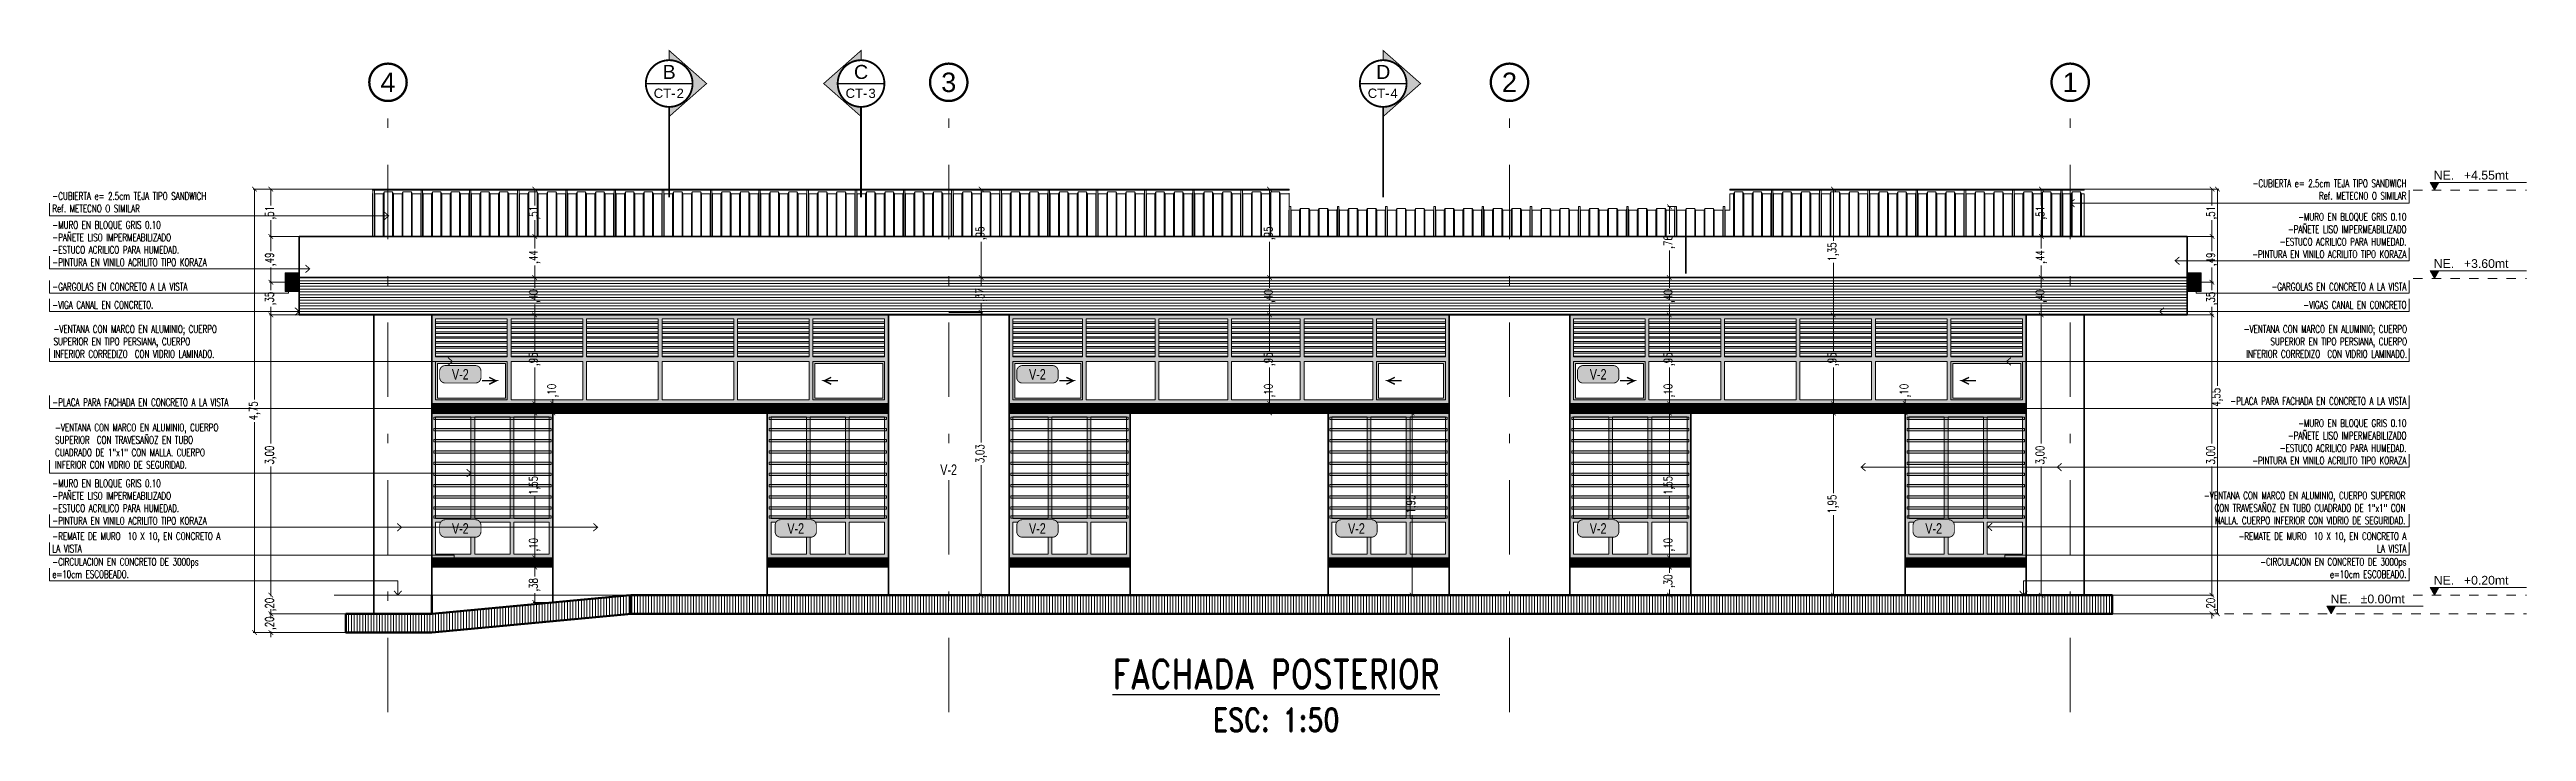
# Model space of a CAD drawing. Header units: millimetres. Extents: x 216 to 447, y 57 to 97.
# Drawn here: x 254.91 to 281.41, y 57.18 to 64.48 of the extents above; entities that cross this region are included whole.
import ezdxf
from ezdxf.enums import TextEntityAlignment as Align

# ---------------------------------------------------------------- set-up
doc = ezdxf.new("R2010")
doc.units = ezdxf.units.MM
doc.header["$LTSCALE"] = 0.5
doc.set_wipeout_variables(frame=1)
doc.header["$PDMODE"] = 35
for name, pattern in [('CENTER', [50.8, 31.75, -6.35, 6.35, -6.35]), ('DASHDOT2', [12.7, 6.35, -3.175, 0, -3.175]), ('HIDDEN', [0.375, 0.25, -0.125])]:
    doc.linetypes.add(name, pattern=pattern)
for name, color, linetype, lineweight in [('A-COTAS', 7, 'Continuous', 9), ('A-CUBT', 133, 'Continuous', 15), ('A-EJES', 7, 'DASHDOT2', 9), ('A-PLAN', 7, 'Continuous', 60), ('A-PLAN-1', 2, 'Continuous', 35), ('A-PLAN-3', 146, 'Continuous', 5), ('A-PLAN-ACHU1', 105, 'Continuous', 9), ('A-PLAN-ACHU2', 146, 'Continuous', 0), ('A-PLAN-ACHU3', 250, 'Continuous', 0), ('A-PROY', 6, 'HIDDEN', 18), ('A-TEXT-EJES', 85, 'CENTER', 9), ('A-TEXT-FLEC', 4, 'Continuous', 9), ('A-TEXT-NIVL', 4, 'Continuous', 9), ('A-TEXT-NOTA', 105, 'Continuous', 9), ('A-TEXT-VENT', 2, 'Continuous', 9), ('A-VENT', 1, 'Continuous', 15), ('A-WIPEOUT', 255, 'Continuous', 0), ('TEXTO_DETALLES', 7, 'Continuous', 25)]:
    doc.layers.add(name, color=color, linetype=linetype, lineweight=lineweight)
doc.layers.add('A-TEXT-SIMB', color=195, linetype='Continuous')
doc.styles.add('Cotas', font='romans.shx', dxfattribs={"width": 0.75})
doc.styles.add('Detalles', font='romans.shx', dxfattribs={"width": 0.7})
doc.styles.add('ING_50', font='swisscl.ttf', dxfattribs={"height": 0.08})
doc.styles.add('ROTULO', font='swissl.ttf')
doc.styles.add('swis Lt BT', font='swissl.ttf')
doc.dimstyles.new("1-25'", dxfattribs={"dimtxt": 0.075, "dimasz": 0.05, "dimexe": 0.015, "dimexo": 0, "dimgap": 0.02, "dimtad": 0, "dimzin": 4, "dimtxsty": 'Cotas', "dimblk": 'ARCHTICK', "dimcen": 0.09, "dimclrd": 142, "dimclre": 2, "dimclrt": 2, "dimadec": 0, "dimazin": 0, "dimtfac": 1, "dimtmove": 0, "dimatfit": 3, "dimfxl": 0.1, "dimlwd": 13, "dimlwe": 9, "dimarcsym": 2})
pattern_1 = [(90, (-2414.348867, -998.31859), (-0.03, 2e-18), [])]

msp = doc.modelspace()

# ---------------------------------------------------------------- texts
at = {"layer": 'A-TEXT-NOTA', "char_height": 0.08, "style": 'Detalles'}
for s, insert, width, attachment_point in [('-CUBIERTA e= 2.5cm TEJA TIPO SANDWICH Ref. METECNO O SIMILAR', (280.13, 62.87), 1.98113, 9), ('-CUBIERTA e= 2.5cm TEJA TIPO SANDWICH Ref. METECNO O SIMILAR', (254.941, 62.734), 1.98113, 7), ('-MURO EN BLOQUE GRIS 0.10\\P-PAÑETE LISO IMPERMEABILIZADO\\P-ESTUCO ACRILICO PARA HUMEDAD.\\P-PINTURA EN VINILO ACRILITO TIPO KORAZA', (254.941, 62.158), 2.42052, 7), ('-MURO EN BLOQUE GRIS 0.10\\P-PAÑETE LISO IMPERMEABILIZADO\\P-ESTUCO ACRILICO PARA HUMEDAD.\\P-PINTURA EN VINILO ACRILITO TIPO KORAZA', (280.13, 62.245), 2.42052, 9), ('-GARGOLAS EN CONCRETO A LA VISTA', (254.941, 61.897), 1.98113, 7), ('-VIGA CANAL EN CONCRETO.', (254.941, 61.702), 1.98113, 7), ('-GARGOLAS EN CONCRETO A LA VISTA', (280.13, 61.897), 1.98113, 9), ('-VIGAS CANAL EN CONCRETO ', (280.13, 61.702), 1.98113, 9), ('-VENTANA CON MARCO EN ALUMINIO; CUERPO SUPERIOR EN TIPO PERSIANA, CUERPO INFERIOR CORREDIZO  CON VIDRIO LAMINADO.', (254.954, 61.177), 1.98113, 7), ('-VENTANA CON MARCO EN ALUMINIO; CUERPO SUPERIOR EN TIPO PERSIANA, CUERPO INFERIOR CORREDIZO  CON VIDRIO LAMINADO.', (280.136, 61.177), 1.98113, 9), ('-PLACA PARA FACHADA EN CONCRETO A LA VISTA ', (254.941, 60.659), 1.98113, 7), ('-PLACA PARA FACHADA EN CONCRETO A LA VISTA ', (280.13, 60.673), 1.98113, 9), ('-VENTANA CON MARCO EN ALUMINIO, CUERPO SUPERIOR  CON TRAVESAÑOZ EN TUBO CUADRADO DE 1"x1" CON MALLA. CUERPO INFERIOR CON VIDRIO DE SEGURIDAD.', (254.97, 59.99), 1.98113, 7), ('-MURO EN BLOQUE GRIS 0.10\\P-PAÑETE LISO IMPERMEABILIZADO\\P-ESTUCO ACRILICO PARA HUMEDAD.\\P-PINTURA EN VINILO ACRILITO TIPO KORAZA', (280.13, 60.036), 2.42052, 9), ('-MURO EN BLOQUE GRIS 0.10\\P-PAÑETE LISO IMPERMEABILIZADO\\P-ESTUCO ACRILICO PARA HUMEDAD.\\P-PINTURA EN VINILO ACRILITO TIPO KORAZA', (254.941, 59.392), 2.42052, 7), ('-VENTANA CON MARCO EN ALUMINIO, CUERPO SUPERIOR  CON TRAVESAÑOZ EN TUBO CUADRADO DE 1"x1" CON MALLA. CUERPO INFERIOR CON VIDRIO DE SEGURIDAD.', (280.119, 59.395), 2.37678, 9), ('-REMATE DE MURO  10 X 10, EN CONCRETO A LA VISTA ', (254.941, 59.093), 1.98113, 7), ('-REMATE DE MURO  10 X 10, EN CONCRETO A LA VISTA ', (280.13, 59.093), 1.98113, 9), ('-CIRCULACION EN CONCRETO DE 3000ps e=10cm ESCOBEADO.', (254.941, 58.819), 1.81253, 7), ('-CIRCULACION EN CONCRETO DE 3000ps e=10cm ESCOBEADO.', (280.13, 58.819), 1.81253, 9)]:
    msp.add_mtext(s, dxfattribs=dict(at, insert=insert, width=width, attachment_point=attachment_point))
at = {"layer": 'A-TEXT-VENT', "color": 1, "style": 'ING_50'}
msp.add_attdef('V-2', text='AA', height=0.1125, dxfattribs=at).set_placement((264.531, 59.978), align=Align.MIDDLE_CENTER)
at = {"layer": 'TEXTO_DETALLES', "insert": (268.036, 57.562), "char_height": 0.25, "attachment_point": 5, "style": 'Detalles'}
msp.add_mtext('{\\Fromand|c0;\\H1.25x;\\W0.8;\\LFACHADA POSTERIOR  \\P\\H0.8x;\\lESC: 1:50}', dxfattribs=at)

# ---------------------------------------------------------------- blocks, each defined once
blk = doc.blocks.new('INDICADOR EJES')
at = {"layer": 'A-TEXT-EJES', "const_width": 0.0005}
blk.add_lwpolyline([(0.004, 0.004, 1), (-0.004, 0.004, 1)], format="xyb", close=True, dxfattribs=at)
at = {"layer": 'A-TEXT-EJES', "style": 'swis Lt BT'}
blk.add_attdef('1', text='', height=0.005, dxfattribs=at).set_placement((0, 0.004), align=Align.MIDDLE_CENTER)
blk = doc.blocks.new('*U35')
at = {"layer": 'A-TEXT-FLEC'}
blk.add_lwpolyline([(2.671, 0), (0, 0), (0, 0.137)], dxfattribs=at)
at = {"layer": 'A-TEXT-FLEC', "const_width": 0.01}
blk.add_lwpolyline([(2.625, -0.041), (2.671, 0), (2.625, 0.041)], dxfattribs=at)
blk = doc.blocks.new('*U404')
at = {"layer": 'A-TEXT-FLEC'}
blk.add_lwpolyline([(4.291, 0), (0, 0), (0, 0.137)], dxfattribs=at)
at = {"layer": 'A-TEXT-FLEC', "const_width": 0.01}
blk.add_lwpolyline([(4.245, -0.041), (4.291, 0), (4.245, 0.041)], dxfattribs=at)
blk = doc.blocks.new('*U180')
at = {"layer": 'A-TEXT-FLEC'}
blk.add_lwpolyline([(2.506, 0), (0, 0), (0, 0.137)], dxfattribs=at)
at = {"layer": 'A-TEXT-FLEC', "const_width": 0.01}
blk.add_lwpolyline([(2.459, -0.041), (2.506, 0), (2.459, 0.041)], dxfattribs=at)
blk = doc.blocks.new('*U39')
at = {"layer": 'A-TEXT-FLEC'}
for points in [[(0, 0.137), (0, 0)], [(0, 0), (0, 0), (4.129, 0)], [(4.129, 0), (4.129, -0.153)]]:
    blk.add_lwpolyline(points, dxfattribs=at)
at = {"layer": 'A-TEXT-FLEC', "const_width": 0.01}
blk.add_lwpolyline([(4.17, -0.107), (4.129, -0.153), (4.088, -0.107)], dxfattribs=at)
blk = doc.blocks.new('*U171')
at = {"layer": 'A-TEXT-FLEC'}
for points in [[(0, 0.137), (0, 0)], [(0, 0), (0, 0), (2.279, 0)], [(2.279, 0), (2.279, 0.103)]]:
    blk.add_lwpolyline(points, dxfattribs=at)
at = {"layer": 'A-TEXT-FLEC', "const_width": 0.01}
blk.add_lwpolyline([(2.32, 0.057), (2.279, 0.103), (2.238, 0.057)], dxfattribs=at)
blk = doc.blocks.new('*U406')
at = {"layer": 'A-TEXT-FLEC'}
blk.add_lwpolyline([(5.865, 0), (0, 0), (0, 0.137)], dxfattribs=at)
at = {"layer": 'A-TEXT-FLEC', "const_width": 0.01}
blk.add_lwpolyline([(5.819, -0.041), (5.865, 0), (5.819, 0.041)], dxfattribs=at)
blk = doc.blocks.new('*U402')
at = {"layer": 'A-TEXT-FLEC'}
blk.add_lwpolyline([(4.31, 0), (0, 0), (0, 0.137)], dxfattribs=at)
at = {"layer": 'A-TEXT-FLEC', "const_width": 0.01}
blk.add_lwpolyline([(4.263, -0.041), (4.31, 0), (4.263, 0.041)], dxfattribs=at)
blk = doc.blocks.new('COTA N.E. CORTE Y FACHADA')
at = {"layer": 'A-TEXT-NIVL'}
blk.add_hatch(color=7, dxfattribs=at).paths.add_polyline_path([(0, 0), (0.0015, -0.0026), (0.003, 0)])
at = {"layer": 'A-TEXT-NIVL', "color": 1}
blk.add_line((0.003, 0), (0.033, 0), dxfattribs=at)
blk.add_lwpolyline([(0.0015, -0.0026), (0.003, 0), (0, 0)], close=True, dxfattribs=at)
at = {"layer": 'A-TEXT-NIVL', "style": 'swis Lt BT'}
blk.add_text('NE.', height=0.003, dxfattribs=at).set_placement((0.00126, 0.001))
blk.add_attdef('+O.OOMT.', (0.0116, 0.001), '', height=0.003, dxfattribs=at)
blk = doc.blocks.new('*U405')
at = {"layer": 'A-TEXT-FLEC'}
blk.add_lwpolyline([(3.766, 0), (0, 0), (0, 0.137)], dxfattribs=at)
at = {"layer": 'A-TEXT-FLEC', "const_width": 0.01}
blk.add_lwpolyline([(3.72, -0.041), (3.766, 0), (3.72, 0.041)], dxfattribs=at)
blk = doc.blocks.new('*U401')
at = {"layer": 'A-TEXT-FLEC'}
blk.add_lwpolyline([(3.628, 0), (0, 0), (0, 0.137)], dxfattribs=at)
at = {"layer": 'A-TEXT-FLEC', "const_width": 0.01}
blk.add_lwpolyline([(3.582, -0.041), (3.628, 0), (3.582, 0.041)], dxfattribs=at)
blk = doc.blocks.new('*U407')
at = {"layer": 'A-TEXT-FLEC'}
for points in [[(0, 0.137), (0, 0)], [(0, 0), (0, 0), (4.329, 0)], [(4.329, 0), (4.329, -0.114)]]:
    blk.add_lwpolyline(points, dxfattribs=at)
at = {"layer": 'A-TEXT-FLEC', "const_width": 0.01}
blk.add_lwpolyline([(4.369, -0.067), (4.329, -0.114), (4.288, -0.067)], dxfattribs=at)
blk = doc.blocks.new('*U409')
at = {"layer": 'A-TEXT-FLEC'}
blk.add_lwpolyline([(2.784, 0), (0, 0), (0, 0.137)], dxfattribs=at)
at = {"layer": 'A-TEXT-FLEC', "const_width": 0.01}
blk.add_lwpolyline([(2.738, -0.041), (2.784, 0), (2.738, 0.041)], dxfattribs=at)
blk = doc.blocks.new('*U410')
at = {"layer": 'A-TEXT-FLEC'}
for points in [[(0, 0.137), (0, 0)], [(0, 0), (0, 0), (3.726, 0)], [(3.726, 0), (3.726, -0.153)]]:
    blk.add_lwpolyline(points, dxfattribs=at)
at = {"layer": 'A-TEXT-FLEC', "const_width": 0.01}
blk.add_lwpolyline([(3.767, -0.107), (3.726, -0.153), (3.685, -0.107)], dxfattribs=at)
blk = doc.blocks.new('*U408')
at = {"layer": 'A-TEXT-FLEC'}
for points in [[(0, 0.137), (0, 0)], [(0, 0), (0, 0), (2.558, 0)], [(2.558, 0), (2.558, 0.103)]]:
    blk.add_lwpolyline(points, dxfattribs=at)
at = {"layer": 'A-TEXT-FLEC', "const_width": 0.01}
blk.add_lwpolyline([(2.599, 0.057), (2.558, 0.103), (2.517, 0.057)], dxfattribs=at)
blk = doc.blocks.new('*U739')
at = {"layer": 'A-TEXT-FLEC'}
for points in [[(0, 0.137), (0, 0)], [(0, 0), (0, 0), (4.329, 0)], [(4.329, 0), (4.329, -0.083)]]:
    blk.add_lwpolyline(points, dxfattribs=at)
at = {"layer": 'A-TEXT-FLEC', "const_width": 0.01}
blk.add_lwpolyline([(4.369, -0.036), (4.329, -0.083), (4.288, -0.036)], dxfattribs=at)
blk = doc.blocks.new('_ArchTick')
at = {"color": 0, "linetype": 'ByBlock', "const_width": 0.15}
blk.add_lwpolyline([(-0.5, -0.5), (0.5, 0.5)], dxfattribs=at)
blk = doc.blocks.new('*D411')
at = {"layer": 'A-COTAS', "color": 2, "linetype": 'DASHDOT2', "lineweight": 9, "transparency": 16777216}
for p, q in [((261.132, 58.635), (257.263, 58.635)), ((258.082, 58.435), (257.263, 58.435))]:
    blk.add_line(p, q, dxfattribs=at)
at = {"layer": 'A-COTAS', "color": 142, "linetype": 'Continuous', "lineweight": 13, "transparency": 16777216}
for p, q in [((257.278, 58.635), (257.278, 58.685)), ((257.278, 58.635), (257.278, 58.625)), ((257.278, 58.435), (257.278, 58.446)), ((257.278, 58.435), (257.278, 58.385))]:
    blk.add_line(p, q, dxfattribs=at)
at = {"layer": 'DEFPOINTS', "color": 0, "transparency": 16777216}
for p in [(257.278, 58.635), (261.132, 58.635), (258.082, 58.435)]:
    blk.add_point(p, dxfattribs=at)
at = {"layer": 'A-COTAS', "color": 142, "lineweight": 13, "transparency": 16777216, "xscale": 0.05, "yscale": 0.05, "zscale": 0.05}
for p, rotation in [((257.278, 58.635), 270), ((257.278, 58.435), 90)]:
    blk.add_blockref('_ArchTick', p, dxfattribs=dict(at, rotation=rotation))
at = {"layer": 'A-COTAS', "color": 2, "transparency": 16777216, "insert": (257.278, 58.535), "char_height": 0.09, "attachment_point": 5, "rotation": 90, "style": 'Cotas'}
blk.add_mtext(',20', dxfattribs=at)
blk = doc.blocks.new('*D412')
at = {"layer": 'A-COTAS', "color": 2, "linetype": 'DASHDOT2', "lineweight": 9, "transparency": 16777216}
for p, q in [((257.582, 61.635), (257.263, 61.635)), ((261.132, 58.635), (257.263, 58.635))]:
    blk.add_line(p, q, dxfattribs=at)
at = {"layer": 'A-COTAS', "color": 142, "linetype": 'Continuous', "lineweight": 13, "transparency": 16777216}
for p, q in [((257.278, 61.635), (257.278, 60.258)), ((257.278, 58.635), (257.278, 60.013))]:
    blk.add_line(p, q, dxfattribs=at)
at = {"layer": 'DEFPOINTS', "color": 0, "transparency": 16777216}
for p in [(257.278, 61.635), (257.582, 61.635), (261.132, 58.635)]:
    blk.add_point(p, dxfattribs=at)
at = {"layer": 'A-COTAS', "color": 142, "lineweight": 13, "transparency": 16777216, "xscale": 0.05, "yscale": 0.05, "zscale": 0.05}
for p, rotation in [((257.278, 61.635), 90), ((257.278, 58.635), 270)]:
    blk.add_blockref('_ArchTick', p, dxfattribs=dict(at, rotation=rotation))
at = {"layer": 'A-COTAS', "color": 2, "transparency": 16777216, "insert": (257.278, 60.135), "char_height": 0.09, "attachment_point": 5, "rotation": 90, "style": 'Cotas'}
blk.add_mtext('3,00', dxfattribs=at)
blk = doc.blocks.new('*D413')
at = {"layer": 'A-COTAS', "color": 2, "linetype": 'DASHDOT2', "lineweight": 9, "transparency": 16777216}
for p, q in [((257.432, 61.985), (257.263, 61.985)), ((257.582, 61.635), (257.263, 61.635))]:
    blk.add_line(p, q, dxfattribs=at)
at = {"layer": 'A-COTAS', "color": 142, "linetype": 'Continuous', "lineweight": 13, "transparency": 16777216}
for p, q in [((257.278, 61.985), (257.278, 61.9)), ((257.278, 61.635), (257.278, 61.721))]:
    blk.add_line(p, q, dxfattribs=at)
at = {"layer": 'DEFPOINTS', "color": 0, "transparency": 16777216}
for p in [(257.278, 61.985), (257.432, 61.985), (257.582, 61.635)]:
    blk.add_point(p, dxfattribs=at)
at = {"layer": 'A-COTAS', "color": 142, "lineweight": 13, "transparency": 16777216, "xscale": 0.05, "yscale": 0.05, "zscale": 0.05}
for p, rotation in [((257.278, 61.985), 90), ((257.278, 61.635), 270)]:
    blk.add_blockref('_ArchTick', p, dxfattribs=dict(at, rotation=rotation))
at = {"layer": 'A-COTAS', "color": 2, "transparency": 16777216, "insert": (257.278, 61.81), "char_height": 0.09, "attachment_point": 5, "rotation": 90, "style": 'Cotas'}
blk.add_mtext(',35', dxfattribs=at)
blk = doc.blocks.new('*D414')
at = {"layer": 'A-COTAS', "color": 2, "linetype": 'DASHDOT2', "lineweight": 9, "transparency": 16777216}
for p, q in [((257.582, 62.475), (257.263, 62.475)), ((257.432, 61.985), (257.263, 61.985))]:
    blk.add_line(p, q, dxfattribs=at)
at = {"layer": 'A-COTAS', "color": 142, "linetype": 'Continuous', "lineweight": 13, "transparency": 16777216}
for p, q in [((257.278, 62.475), (257.278, 62.318)), ((257.278, 61.985), (257.278, 62.143))]:
    blk.add_line(p, q, dxfattribs=at)
at = {"layer": 'DEFPOINTS', "color": 0, "transparency": 16777216}
for p in [(257.278, 62.475), (257.582, 62.475), (257.432, 61.985)]:
    blk.add_point(p, dxfattribs=at)
at = {"layer": 'A-COTAS', "color": 142, "lineweight": 13, "transparency": 16777216, "xscale": 0.05, "yscale": 0.05, "zscale": 0.05}
for p, rotation in [((257.278, 62.475), 90), ((257.278, 61.985), 270)]:
    blk.add_blockref('_ArchTick', p, dxfattribs=dict(at, rotation=rotation))
at = {"layer": 'A-COTAS', "color": 2, "transparency": 16777216, "insert": (257.278, 62.23), "char_height": 0.09, "attachment_point": 5, "rotation": 90, "style": 'Cotas'}
blk.add_mtext(',49', dxfattribs=at)
blk = doc.blocks.new('*D415')
at = {"layer": 'A-COTAS', "color": 2, "linetype": 'DASHDOT2', "lineweight": 9, "transparency": 16777216}
for p, q in [((258.366, 62.982), (257.263, 62.982)), ((257.582, 62.475), (257.263, 62.475))]:
    blk.add_line(p, q, dxfattribs=at)
at = {"layer": 'A-COTAS', "color": 142, "linetype": 'Continuous', "lineweight": 13, "transparency": 16777216}
for p, q in [((257.278, 62.982), (257.278, 62.808)), ((257.278, 62.475), (257.278, 62.649))]:
    blk.add_line(p, q, dxfattribs=at)
at = {"layer": 'DEFPOINTS', "color": 0, "transparency": 16777216}
for p in [(257.278, 62.982), (258.366, 62.982), (257.582, 62.475)]:
    blk.add_point(p, dxfattribs=at)
at = {"layer": 'A-COTAS', "color": 142, "lineweight": 13, "transparency": 16777216, "xscale": 0.05, "yscale": 0.05, "zscale": 0.05}
for p, rotation in [((257.278, 62.982), 90), ((257.278, 62.475), 270)]:
    blk.add_blockref('_ArchTick', p, dxfattribs=dict(at, rotation=rotation))
at = {"layer": 'A-COTAS', "color": 2, "transparency": 16777216, "insert": (257.278, 62.729), "char_height": 0.09, "attachment_point": 5, "rotation": 90, "style": 'Cotas'}
blk.add_mtext(',51', dxfattribs=at)
blk = doc.blocks.new('*D416')
at = {"layer": 'A-COTAS', "color": 2, "linetype": 'DASHDOT2', "lineweight": 9, "transparency": 16777216}
for p, q in [((258.366, 62.982), (257.089, 62.982)), ((258.082, 58.235), (257.089, 58.235))]:
    blk.add_line(p, q, dxfattribs=at)
at = {"layer": 'A-COTAS', "color": 142, "linetype": 'Continuous', "lineweight": 13, "transparency": 16777216}
for p, q in [((257.104, 62.982), (257.104, 60.731)), ((257.104, 58.235), (257.104, 60.486))]:
    blk.add_line(p, q, dxfattribs=at)
at = {"layer": 'DEFPOINTS', "color": 0, "transparency": 16777216}
for p in [(257.104, 62.982), (258.366, 62.982), (258.082, 58.235)]:
    blk.add_point(p, dxfattribs=at)
at = {"layer": 'A-COTAS', "color": 142, "lineweight": 13, "transparency": 16777216, "xscale": 0.05, "yscale": 0.05, "zscale": 0.05}
for p, rotation in [((257.104, 62.982), 90), ((257.104, 58.235), 270)]:
    blk.add_blockref('_ArchTick', p, dxfattribs=dict(at, rotation=rotation))
at = {"layer": 'A-COTAS', "color": 2, "transparency": 16777216, "insert": (257.104, 60.609), "char_height": 0.09, "attachment_point": 5, "rotation": 90, "style": 'Cotas'}
blk.add_mtext('4,75', dxfattribs=at)
blk = doc.blocks.new('*D417')
at = {"layer": 'A-COTAS', "color": 2, "linetype": 'DASHDOT2', "lineweight": 9, "transparency": 16777216}
for p, q in [((260.297, 58.935), (260.087, 58.935)), ((260.297, 58.557), (260.087, 58.557))]:
    blk.add_line(p, q, dxfattribs=at)
at = {"layer": 'A-COTAS', "color": 142, "linetype": 'Continuous', "lineweight": 13, "transparency": 16777216}
for p, q in [((260.102, 58.935), (260.102, 58.836)), ((260.102, 58.557), (260.102, 58.657))]:
    blk.add_line(p, q, dxfattribs=at)
at = {"layer": 'DEFPOINTS', "color": 0, "transparency": 16777216}
for p in [(260.102, 58.935), (260.297, 58.935), (260.297, 58.557)]:
    blk.add_point(p, dxfattribs=at)
at = {"layer": 'A-COTAS', "color": 142, "lineweight": 13, "transparency": 16777216, "xscale": 0.05, "yscale": 0.05, "zscale": 0.05}
for p, rotation in [((260.102, 58.935), 90), ((260.102, 58.557), 270)]:
    blk.add_blockref('_ArchTick', p, dxfattribs=dict(at, rotation=rotation))
at = {"layer": 'A-COTAS', "color": 2, "transparency": 16777216, "insert": (260.102, 58.746), "char_height": 0.09, "attachment_point": 5, "rotation": 90, "style": 'Cotas'}
blk.add_mtext(',38', dxfattribs=at)
blk = doc.blocks.new('*D418')
at = {"layer": 'A-COTAS', "color": 2, "linetype": 'DASHDOT2', "lineweight": 9, "transparency": 16777216}
for p, q in [((260.297, 59.035), (260.087, 59.035)), ((260.297, 58.935), (260.087, 58.935))]:
    blk.add_line(p, q, dxfattribs=at)
at = {"layer": 'A-COTAS', "color": 142, "linetype": 'Continuous', "lineweight": 13, "transparency": 16777216}
for p, q in [((260.102, 59.035), (260.102, 59.085)), ((260.102, 58.935), (260.102, 59.035))]:
    blk.add_line(p, q, dxfattribs=at)
at = {"layer": 'DEFPOINTS', "color": 0, "transparency": 16777216}
for p in [(260.102, 59.035), (260.297, 59.035), (260.297, 58.935)]:
    blk.add_point(p, dxfattribs=at)
at = {"layer": 'A-COTAS', "color": 142, "lineweight": 13, "transparency": 16777216, "xscale": 0.05, "yscale": 0.05, "zscale": 0.05}
for p, rotation in [((260.102, 59.035), 90), ((260.102, 58.935), 270)]:
    blk.add_blockref('_ArchTick', p, dxfattribs=dict(at, rotation=rotation))
at = {"layer": 'A-COTAS', "color": 2, "transparency": 16777216, "insert": (260.102, 59.175), "char_height": 0.09, "attachment_point": 5, "rotation": 90, "style": 'Cotas'}
blk.add_mtext(',10', dxfattribs=at)
blk = doc.blocks.new('*D419')
at = {"layer": 'A-COTAS', "color": 2, "linetype": 'DASHDOT2', "lineweight": 9, "transparency": 16777216}
for p, q in [((260.297, 60.585), (260.087, 60.585)), ((260.297, 59.035), (260.087, 59.035))]:
    blk.add_line(p, q, dxfattribs=at)
at = {"layer": 'A-COTAS', "color": 142, "linetype": 'Continuous', "lineweight": 13, "transparency": 16777216}
for p, q in [((260.102, 60.585), (260.102, 59.928)), ((260.102, 59.035), (260.102, 59.692))]:
    blk.add_line(p, q, dxfattribs=at)
at = {"layer": 'DEFPOINTS', "color": 0, "transparency": 16777216}
for p in [(260.102, 60.585), (260.297, 60.585), (260.297, 59.035)]:
    blk.add_point(p, dxfattribs=at)
at = {"layer": 'A-COTAS', "color": 142, "lineweight": 13, "transparency": 16777216, "xscale": 0.05, "yscale": 0.05, "zscale": 0.05}
for p, rotation in [((260.102, 60.585), 90), ((260.102, 59.035), 270)]:
    blk.add_blockref('_ArchTick', p, dxfattribs=dict(at, rotation=rotation))
at = {"layer": 'A-COTAS', "color": 2, "transparency": 16777216, "insert": (260.102, 59.81), "char_height": 0.09, "attachment_point": 5, "rotation": 90, "style": 'Cotas'}
blk.add_mtext('1,55', dxfattribs=at)
blk = doc.blocks.new('*D420')
at = {"layer": 'A-COTAS', "color": 142, "linetype": 'Continuous', "lineweight": 13, "transparency": 16777216}
for p, q in [((260.297, 60.685), (260.297, 60.735)), ((260.297, 60.585), (260.297, 60.685))]:
    blk.add_line(p, q, dxfattribs=at)
at = {"layer": 'A-COTAS', "color": 2, "linetype": 'DASHDOT2', "lineweight": 9, "transparency": 16777216}
for p, q in [((260.297, 60.685), (260.282, 60.685)), ((260.297, 60.585), (260.282, 60.585))]:
    blk.add_line(p, q, dxfattribs=at)
at = {"layer": 'DEFPOINTS', "color": 0, "transparency": 16777216}
for p in [(260.297, 60.685), (260.297, 60.685), (260.297, 60.585)]:
    blk.add_point(p, dxfattribs=at)
at = {"layer": 'A-COTAS', "color": 142, "lineweight": 13, "transparency": 16777216, "xscale": 0.05, "yscale": 0.05, "zscale": 0.05}
for p, rotation in [((260.297, 60.685), 90), ((260.297, 60.585), 270)]:
    blk.add_blockref('_ArchTick', p, dxfattribs=dict(at, rotation=rotation))
at = {"layer": 'A-COTAS', "color": 2, "transparency": 16777216, "insert": (260.297, 60.825), "char_height": 0.09, "attachment_point": 5, "rotation": 90, "style": 'Cotas'}
blk.add_mtext(',10', dxfattribs=at)
blk = doc.blocks.new('*D421')
at = {"layer": 'A-COTAS', "color": 2, "linetype": 'DASHDOT2', "lineweight": 9, "transparency": 16777216}
for p, q in [((260.102, 61.635), (260.087, 61.635)), ((260.102, 60.685), (260.087, 60.685))]:
    blk.add_line(p, q, dxfattribs=at)
at = {"layer": 'A-COTAS', "color": 142, "linetype": 'Continuous', "lineweight": 13, "transparency": 16777216}
for p, q in [((260.102, 61.635), (260.102, 61.25)), ((260.102, 60.685), (260.102, 61.071))]:
    blk.add_line(p, q, dxfattribs=at)
at = {"layer": 'DEFPOINTS', "color": 0, "transparency": 16777216}
for p in [(260.102, 61.635), (260.102, 61.635), (260.102, 60.685)]:
    blk.add_point(p, dxfattribs=at)
at = {"layer": 'A-COTAS', "color": 142, "lineweight": 13, "transparency": 16777216, "xscale": 0.05, "yscale": 0.05, "zscale": 0.05}
for p, rotation in [((260.102, 61.635), 90), ((260.102, 60.685), 270)]:
    blk.add_blockref('_ArchTick', p, dxfattribs=dict(at, rotation=rotation))
at = {"layer": 'A-COTAS', "color": 2, "transparency": 16777216, "insert": (260.102, 61.16), "char_height": 0.09, "attachment_point": 5, "rotation": 90, "style": 'Cotas'}
blk.add_mtext(',95', dxfattribs=at)
blk = doc.blocks.new('*D422')
at = {"layer": 'A-COTAS', "color": 2, "linetype": 'DASHDOT2', "lineweight": 9, "transparency": 16777216}
for p, q in [((260.102, 62.035), (260.087, 62.035)), ((260.102, 61.635), (260.087, 61.635))]:
    blk.add_line(p, q, dxfattribs=at)
at = {"layer": 'A-COTAS', "color": 142, "linetype": 'Continuous', "lineweight": 13, "transparency": 16777216}
for p, q in [((260.102, 62.035), (260.102, 61.925)), ((260.102, 61.635), (260.102, 61.746))]:
    blk.add_line(p, q, dxfattribs=at)
at = {"layer": 'DEFPOINTS', "color": 0, "transparency": 16777216}
for p in [(260.102, 62.035), (260.102, 62.035), (260.102, 61.635)]:
    blk.add_point(p, dxfattribs=at)
at = {"layer": 'A-COTAS', "color": 142, "lineweight": 13, "transparency": 16777216, "xscale": 0.05, "yscale": 0.05, "zscale": 0.05}
for p, rotation in [((260.102, 62.035), 90), ((260.102, 61.635), 270)]:
    blk.add_blockref('_ArchTick', p, dxfattribs=dict(at, rotation=rotation))
at = {"layer": 'A-COTAS', "color": 2, "transparency": 16777216, "insert": (260.102, 61.835), "char_height": 0.09, "attachment_point": 5, "rotation": 90, "style": 'Cotas'}
blk.add_mtext(',40', dxfattribs=at)
blk = doc.blocks.new('*D423')
at = {"layer": 'A-COTAS', "color": 2, "linetype": 'DASHDOT2', "lineweight": 9, "transparency": 16777216}
for p, q in [((260.102, 62.475), (260.087, 62.475)), ((260.102, 62.035), (260.087, 62.035))]:
    blk.add_line(p, q, dxfattribs=at)
at = {"layer": 'A-COTAS', "color": 142, "linetype": 'Continuous', "lineweight": 13, "transparency": 16777216}
for p, q in [((260.102, 62.475), (260.102, 62.346)), ((260.102, 62.035), (260.102, 62.165))]:
    blk.add_line(p, q, dxfattribs=at)
at = {"layer": 'DEFPOINTS', "color": 0, "transparency": 16777216}
for p in [(260.102, 62.475), (260.102, 62.475), (260.102, 62.035)]:
    blk.add_point(p, dxfattribs=at)
at = {"layer": 'A-COTAS', "color": 142, "lineweight": 13, "transparency": 16777216, "xscale": 0.05, "yscale": 0.05, "zscale": 0.05}
for p, rotation in [((260.102, 62.475), 90), ((260.102, 62.035), 270)]:
    blk.add_blockref('_ArchTick', p, dxfattribs=dict(at, rotation=rotation))
at = {"layer": 'A-COTAS', "color": 2, "transparency": 16777216, "insert": (260.102, 62.255), "char_height": 0.09, "attachment_point": 5, "rotation": 90, "style": 'Cotas'}
blk.add_mtext(',44', dxfattribs=at)
blk = doc.blocks.new('*D424')
at = {"layer": 'A-COTAS', "color": 2, "linetype": 'DASHDOT2', "lineweight": 9, "transparency": 16777216}
for p, q in [((260.102, 62.982), (260.087, 62.982)), ((260.102, 62.475), (260.087, 62.475))]:
    blk.add_line(p, q, dxfattribs=at)
at = {"layer": 'A-COTAS', "color": 142, "linetype": 'Continuous', "lineweight": 13, "transparency": 16777216}
for p, q in [((260.102, 62.982), (260.102, 62.808)), ((260.102, 62.475), (260.102, 62.649))]:
    blk.add_line(p, q, dxfattribs=at)
at = {"layer": 'DEFPOINTS', "color": 0, "transparency": 16777216}
for p in [(260.102, 62.982), (260.102, 62.982), (260.102, 62.475)]:
    blk.add_point(p, dxfattribs=at)
at = {"layer": 'A-COTAS', "color": 142, "lineweight": 13, "transparency": 16777216, "xscale": 0.05, "yscale": 0.05, "zscale": 0.05}
for p, rotation in [((260.102, 62.982), 90), ((260.102, 62.475), 270)]:
    blk.add_blockref('_ArchTick', p, dxfattribs=dict(at, rotation=rotation))
at = {"layer": 'A-COTAS', "color": 2, "transparency": 16777216, "insert": (260.102, 62.729), "char_height": 0.09, "attachment_point": 5, "rotation": 90, "style": 'Cotas'}
blk.add_mtext(',51', dxfattribs=at)
blk = doc.blocks.new('*D425')
at = {"layer": 'A-COTAS', "color": 2, "linetype": 'DASHDOT2', "lineweight": 9, "transparency": 16777216}
for p, q in [((264.532, 61.662), (264.894, 61.662)), ((264.532, 58.635), (264.894, 58.635))]:
    blk.add_line(p, q, dxfattribs=at)
at = {"layer": 'A-COTAS', "color": 142, "linetype": 'Continuous', "lineweight": 13, "transparency": 16777216}
for p, q in [((264.879, 61.662), (264.879, 60.271)), ((264.879, 58.635), (264.879, 60.026))]:
    blk.add_line(p, q, dxfattribs=at)
at = {"layer": 'DEFPOINTS', "color": 0, "transparency": 16777216}
for p in [(264.532, 61.662), (264.879, 61.662), (264.532, 58.635)]:
    blk.add_point(p, dxfattribs=at)
at = {"layer": 'A-COTAS', "color": 142, "lineweight": 13, "transparency": 16777216, "xscale": 0.05, "yscale": 0.05, "zscale": 0.05}
for p, rotation in [((264.879, 61.662), 90), ((264.879, 58.635), 270)]:
    blk.add_blockref('_ArchTick', p, dxfattribs=dict(at, rotation=rotation))
at = {"layer": 'A-COTAS', "color": 2, "transparency": 16777216, "insert": (264.879, 60.149), "char_height": 0.09, "attachment_point": 5, "rotation": 90, "style": 'Cotas'}
blk.add_mtext('3,03', dxfattribs=at)
blk = doc.blocks.new('*D426')
at = {"layer": 'A-COTAS', "color": 2, "linetype": 'DASHDOT2', "lineweight": 9, "transparency": 16777216}
for p, q in [((264.879, 62.035), (264.864, 62.035)), ((264.532, 61.662), (264.894, 61.662))]:
    blk.add_line(p, q, dxfattribs=at)
at = {"layer": 'A-COTAS', "color": 142, "linetype": 'Continuous', "lineweight": 13, "transparency": 16777216}
for p, q in [((264.879, 62.035), (264.879, 61.938)), ((264.879, 61.662), (264.879, 61.759))]:
    blk.add_line(p, q, dxfattribs=at)
at = {"layer": 'DEFPOINTS', "color": 0, "transparency": 16777216}
for p in [(264.879, 62.035), (264.879, 62.035), (264.532, 61.662)]:
    blk.add_point(p, dxfattribs=at)
at = {"layer": 'A-COTAS', "color": 142, "lineweight": 13, "transparency": 16777216, "xscale": 0.05, "yscale": 0.05, "zscale": 0.05}
for p, rotation in [((264.879, 62.035), 90), ((264.879, 61.662), 270)]:
    blk.add_blockref('_ArchTick', p, dxfattribs=dict(at, rotation=rotation))
at = {"layer": 'A-COTAS', "color": 2, "transparency": 16777216, "insert": (264.879, 61.849), "char_height": 0.09, "attachment_point": 5, "rotation": 90, "style": 'Cotas'}
blk.add_mtext(',37', dxfattribs=at)
blk = doc.blocks.new('*D427')
at = {"layer": 'A-COTAS', "color": 2, "linetype": 'DASHDOT2', "lineweight": 9, "transparency": 16777216}
for p, q in [((264.879, 62.982), (264.894, 62.982)), ((264.879, 62.035), (264.864, 62.035))]:
    blk.add_line(p, q, dxfattribs=at)
at = {"layer": 'A-COTAS', "color": 142, "linetype": 'Continuous', "lineweight": 13, "transparency": 16777216}
for p, q in [((264.879, 62.982), (264.879, 62.598)), ((264.879, 62.035), (264.879, 62.419))]:
    blk.add_line(p, q, dxfattribs=at)
at = {"layer": 'DEFPOINTS', "color": 0, "transparency": 16777216}
for p in [(264.879, 62.982), (264.879, 62.982), (264.879, 62.035)]:
    blk.add_point(p, dxfattribs=at)
at = {"layer": 'A-COTAS', "color": 142, "lineweight": 13, "transparency": 16777216, "xscale": 0.05, "yscale": 0.05, "zscale": 0.05}
for p, rotation in [((264.879, 62.982), 90), ((264.879, 62.035), 270)]:
    blk.add_blockref('_ArchTick', p, dxfattribs=dict(at, rotation=rotation))
at = {"layer": 'A-COTAS', "color": 2, "transparency": 16777216, "insert": (264.879, 62.509), "char_height": 0.09, "attachment_point": 5, "rotation": 90, "style": 'Cotas'}
blk.add_mtext(',95', dxfattribs=at)
blk = doc.blocks.new('*D428')
at = {"layer": 'A-COTAS', "color": 2, "linetype": 'DASHDOT2', "lineweight": 9, "transparency": 16777216}
for p, q in [((267.532, 60.585), (269.505, 60.585)), ((269.057, 58.635), (269.505, 58.635))]:
    blk.add_line(p, q, dxfattribs=at)
at = {"layer": 'A-COTAS', "color": 142, "linetype": 'Continuous', "lineweight": 13, "transparency": 16777216}
for p, q in [((269.49, 60.585), (269.49, 59.728)), ((269.49, 58.635), (269.49, 59.492))]:
    blk.add_line(p, q, dxfattribs=at)
at = {"layer": 'DEFPOINTS', "color": 0, "transparency": 16777216}
for p in [(267.532, 60.585), (269.49, 60.585), (269.057, 58.635)]:
    blk.add_point(p, dxfattribs=at)
at = {"layer": 'A-COTAS', "color": 142, "lineweight": 13, "transparency": 16777216, "xscale": 0.05, "yscale": 0.05, "zscale": 0.05}
for p, rotation in [((269.49, 60.585), 90), ((269.49, 58.635), 270)]:
    blk.add_blockref('_ArchTick', p, dxfattribs=dict(at, rotation=rotation))
at = {"layer": 'A-COTAS', "color": 2, "transparency": 16777216, "insert": (269.49, 59.61), "char_height": 0.09, "attachment_point": 5, "rotation": 90, "style": 'Cotas'}
blk.add_mtext('1,95', dxfattribs=at)
blk = doc.blocks.new('*D429')
at = {"layer": 'A-COTAS', "color": 142, "linetype": 'Continuous', "lineweight": 13, "transparency": 16777216}
for p, q in [((267.965, 60.685), (267.965, 60.735)), ((267.965, 60.585), (267.965, 60.685))]:
    blk.add_line(p, q, dxfattribs=at)
at = {"layer": 'A-COTAS', "color": 2, "linetype": 'DASHDOT2', "lineweight": 9, "transparency": 16777216}
for p, q in [((267.532, 60.585), (267.98, 60.585)), ((267.965, 60.685), (267.95, 60.685))]:
    blk.add_line(p, q, dxfattribs=at)
at = {"layer": 'DEFPOINTS', "color": 0, "transparency": 16777216}
for p in [(267.532, 60.585), (267.965, 60.685), (267.965, 60.685)]:
    blk.add_point(p, dxfattribs=at)
at = {"layer": 'A-COTAS', "color": 142, "lineweight": 13, "transparency": 16777216, "xscale": 0.05, "yscale": 0.05, "zscale": 0.05}
for p, rotation in [((267.965, 60.685), 90), ((267.965, 60.585), 270)]:
    blk.add_blockref('_ArchTick', p, dxfattribs=dict(at, rotation=rotation))
at = {"layer": 'A-COTAS', "color": 2, "transparency": 16777216, "insert": (267.965, 60.825), "char_height": 0.09, "attachment_point": 5, "rotation": 90, "style": 'Cotas'}
blk.add_mtext(',10', dxfattribs=at)
blk = doc.blocks.new('*D430')
at = {"layer": 'A-COTAS', "color": 2, "linetype": 'DASHDOT2', "lineweight": 9, "transparency": 16777216}
for p, q in [((267.965, 61.635), (267.95, 61.635)), ((267.965, 60.685), (267.95, 60.685))]:
    blk.add_line(p, q, dxfattribs=at)
at = {"layer": 'A-COTAS', "color": 142, "linetype": 'Continuous', "lineweight": 13, "transparency": 16777216}
for p, q in [((267.965, 61.635), (267.965, 61.25)), ((267.965, 60.685), (267.965, 61.071))]:
    blk.add_line(p, q, dxfattribs=at)
at = {"layer": 'DEFPOINTS', "color": 0, "transparency": 16777216}
for p in [(267.965, 61.635), (267.965, 61.635), (267.965, 60.685)]:
    blk.add_point(p, dxfattribs=at)
at = {"layer": 'A-COTAS', "color": 142, "lineweight": 13, "transparency": 16777216, "xscale": 0.05, "yscale": 0.05, "zscale": 0.05}
for p, rotation in [((267.965, 61.635), 90), ((267.965, 60.685), 270)]:
    blk.add_blockref('_ArchTick', p, dxfattribs=dict(at, rotation=rotation))
at = {"layer": 'A-COTAS', "color": 2, "transparency": 16777216, "insert": (267.965, 61.16), "char_height": 0.09, "attachment_point": 5, "rotation": 90, "style": 'Cotas'}
blk.add_mtext(',95', dxfattribs=at)
blk = doc.blocks.new('*D431')
at = {"layer": 'A-COTAS', "color": 2, "linetype": 'DASHDOT2', "lineweight": 9, "transparency": 16777216}
for p, q in [((267.965, 62.035), (267.95, 62.035)), ((267.965, 61.635), (267.95, 61.635))]:
    blk.add_line(p, q, dxfattribs=at)
at = {"layer": 'A-COTAS', "color": 142, "linetype": 'Continuous', "lineweight": 13, "transparency": 16777216}
for p, q in [((267.965, 62.035), (267.965, 61.925)), ((267.965, 61.635), (267.965, 61.746))]:
    blk.add_line(p, q, dxfattribs=at)
at = {"layer": 'DEFPOINTS', "color": 0, "transparency": 16777216}
for p in [(267.965, 62.035), (267.965, 62.035), (267.965, 61.635)]:
    blk.add_point(p, dxfattribs=at)
at = {"layer": 'A-COTAS', "color": 142, "lineweight": 13, "transparency": 16777216, "xscale": 0.05, "yscale": 0.05, "zscale": 0.05}
for p, rotation in [((267.965, 62.035), 90), ((267.965, 61.635), 270)]:
    blk.add_blockref('_ArchTick', p, dxfattribs=dict(at, rotation=rotation))
at = {"layer": 'A-COTAS', "color": 2, "transparency": 16777216, "insert": (267.965, 61.835), "char_height": 0.09, "attachment_point": 5, "rotation": 90, "style": 'Cotas'}
blk.add_mtext(',40', dxfattribs=at)
blk = doc.blocks.new('*D432')
at = {"layer": 'A-COTAS', "color": 2, "linetype": 'DASHDOT2', "lineweight": 9, "transparency": 16777216}
for p, q in [((268.174, 62.982), (267.95, 62.982)), ((267.965, 62.035), (267.95, 62.035))]:
    blk.add_line(p, q, dxfattribs=at)
at = {"layer": 'A-COTAS', "color": 142, "linetype": 'Continuous', "lineweight": 13, "transparency": 16777216}
for p, q in [((267.965, 62.982), (267.965, 62.598)), ((267.965, 62.035), (267.965, 62.419))]:
    blk.add_line(p, q, dxfattribs=at)
at = {"layer": 'DEFPOINTS', "color": 0, "transparency": 16777216}
for p in [(267.965, 62.982), (268.174, 62.982), (267.965, 62.035)]:
    blk.add_point(p, dxfattribs=at)
at = {"layer": 'A-COTAS', "color": 142, "lineweight": 13, "transparency": 16777216, "xscale": 0.05, "yscale": 0.05, "zscale": 0.05}
for p, rotation in [((267.965, 62.982), 90), ((267.965, 62.035), 270)]:
    blk.add_blockref('_ArchTick', p, dxfattribs=dict(at, rotation=rotation))
at = {"layer": 'A-COTAS', "color": 2, "transparency": 16777216, "insert": (267.965, 62.509), "char_height": 0.09, "attachment_point": 5, "rotation": 90, "style": 'Cotas'}
blk.add_mtext(',95', dxfattribs=at)
blk = doc.blocks.new('*D433')
at = {"layer": 'A-COTAS', "color": 2, "linetype": 'DASHDOT2', "lineweight": 9, "transparency": 16777216}
for p, q in [((272.473, 58.935), (272.228, 58.935)), ((272.473, 58.635), (272.228, 58.635))]:
    blk.add_line(p, q, dxfattribs=at)
at = {"layer": 'A-COTAS', "color": 142, "linetype": 'Continuous', "lineweight": 13, "transparency": 16777216}
for p, q in [((272.243, 58.935), (272.243, 58.875)), ((272.243, 58.635), (272.243, 58.696))]:
    blk.add_line(p, q, dxfattribs=at)
at = {"layer": 'DEFPOINTS', "color": 0, "transparency": 16777216}
for p in [(272.243, 58.935), (272.473, 58.935), (272.473, 58.635)]:
    blk.add_point(p, dxfattribs=at)
at = {"layer": 'A-COTAS', "color": 142, "lineweight": 13, "transparency": 16777216, "xscale": 0.05, "yscale": 0.05, "zscale": 0.05}
for p, rotation in [((272.243, 58.935), 90), ((272.243, 58.635), 270)]:
    blk.add_blockref('_ArchTick', p, dxfattribs=dict(at, rotation=rotation))
at = {"layer": 'A-COTAS', "color": 2, "transparency": 16777216, "insert": (272.243, 58.785), "char_height": 0.09, "attachment_point": 5, "rotation": 90, "style": 'Cotas'}
blk.add_mtext(',30', dxfattribs=at)
blk = doc.blocks.new('*D434')
at = {"layer": 'A-COTAS', "color": 2, "linetype": 'DASHDOT2', "lineweight": 9, "transparency": 16777216}
for p, q in [((272.243, 59.035), (272.228, 59.035)), ((272.473, 58.935), (272.228, 58.935))]:
    blk.add_line(p, q, dxfattribs=at)
at = {"layer": 'A-COTAS', "color": 142, "linetype": 'Continuous', "lineweight": 13, "transparency": 16777216}
for p, q in [((272.243, 59.035), (272.243, 59.085)), ((272.243, 58.935), (272.243, 59.035))]:
    blk.add_line(p, q, dxfattribs=at)
at = {"layer": 'DEFPOINTS', "color": 0, "transparency": 16777216}
for p in [(272.243, 59.035), (272.243, 59.035), (272.473, 58.935)]:
    blk.add_point(p, dxfattribs=at)
at = {"layer": 'A-COTAS', "color": 142, "lineweight": 13, "transparency": 16777216, "xscale": 0.05, "yscale": 0.05, "zscale": 0.05}
for p, rotation in [((272.243, 59.035), 90), ((272.243, 58.935), 270)]:
    blk.add_blockref('_ArchTick', p, dxfattribs=dict(at, rotation=rotation))
at = {"layer": 'A-COTAS', "color": 2, "transparency": 16777216, "insert": (272.243, 59.175), "char_height": 0.09, "attachment_point": 5, "rotation": 90, "style": 'Cotas'}
blk.add_mtext(',10', dxfattribs=at)
blk = doc.blocks.new('*D435')
at = {"layer": 'A-COTAS', "color": 2, "linetype": 'DASHDOT2', "lineweight": 9, "transparency": 16777216}
for p, q in [((272.243, 60.585), (272.228, 60.585)), ((272.243, 59.035), (272.228, 59.035))]:
    blk.add_line(p, q, dxfattribs=at)
at = {"layer": 'A-COTAS', "color": 142, "linetype": 'Continuous', "lineweight": 13, "transparency": 16777216}
for p, q in [((272.243, 60.585), (272.243, 59.928)), ((272.243, 59.035), (272.243, 59.692))]:
    blk.add_line(p, q, dxfattribs=at)
at = {"layer": 'DEFPOINTS', "color": 0, "transparency": 16777216}
for p in [(272.243, 60.585), (272.243, 60.585), (272.243, 59.035)]:
    blk.add_point(p, dxfattribs=at)
at = {"layer": 'A-COTAS', "color": 142, "lineweight": 13, "transparency": 16777216, "xscale": 0.05, "yscale": 0.05, "zscale": 0.05}
for p, rotation in [((272.243, 60.585), 90), ((272.243, 59.035), 270)]:
    blk.add_blockref('_ArchTick', p, dxfattribs=dict(at, rotation=rotation))
at = {"layer": 'A-COTAS', "color": 2, "transparency": 16777216, "insert": (272.243, 59.81), "char_height": 0.09, "attachment_point": 5, "rotation": 90, "style": 'Cotas'}
blk.add_mtext('1,55', dxfattribs=at)
blk = doc.blocks.new('*D436')
at = {"layer": 'A-COTAS', "color": 142, "linetype": 'Continuous', "lineweight": 13, "transparency": 16777216}
for p, q in [((272.243, 60.685), (272.243, 60.735)), ((272.243, 60.585), (272.243, 60.685))]:
    blk.add_line(p, q, dxfattribs=at)
at = {"layer": 'A-COTAS', "color": 2, "linetype": 'DASHDOT2', "lineweight": 9, "transparency": 16777216}
for p, q in [((272.243, 60.685), (272.228, 60.685)), ((272.243, 60.585), (272.228, 60.585))]:
    blk.add_line(p, q, dxfattribs=at)
at = {"layer": 'DEFPOINTS', "color": 0, "transparency": 16777216}
for p in [(272.243, 60.685), (272.243, 60.685), (272.243, 60.585)]:
    blk.add_point(p, dxfattribs=at)
at = {"layer": 'A-COTAS', "color": 142, "lineweight": 13, "transparency": 16777216, "xscale": 0.05, "yscale": 0.05, "zscale": 0.05}
for p, rotation in [((272.243, 60.685), 90), ((272.243, 60.585), 270)]:
    blk.add_blockref('_ArchTick', p, dxfattribs=dict(at, rotation=rotation))
at = {"layer": 'A-COTAS', "color": 2, "transparency": 16777216, "insert": (272.243, 60.825), "char_height": 0.09, "attachment_point": 5, "rotation": 90, "style": 'Cotas'}
blk.add_mtext(',10', dxfattribs=at)
blk = doc.blocks.new('*D437')
at = {"layer": 'A-COTAS', "color": 2, "linetype": 'DASHDOT2', "lineweight": 9, "transparency": 16777216}
for p, q in [((272.243, 61.635), (272.228, 61.635)), ((272.243, 60.685), (272.228, 60.685))]:
    blk.add_line(p, q, dxfattribs=at)
at = {"layer": 'A-COTAS', "color": 142, "linetype": 'Continuous', "lineweight": 13, "transparency": 16777216}
for p, q in [((272.243, 61.635), (272.243, 61.25)), ((272.243, 60.685), (272.243, 61.071))]:
    blk.add_line(p, q, dxfattribs=at)
at = {"layer": 'DEFPOINTS', "color": 0, "transparency": 16777216}
for p in [(272.243, 61.635), (272.243, 61.635), (272.243, 60.685)]:
    blk.add_point(p, dxfattribs=at)
at = {"layer": 'A-COTAS', "color": 142, "lineweight": 13, "transparency": 16777216, "xscale": 0.05, "yscale": 0.05, "zscale": 0.05}
for p, rotation in [((272.243, 61.635), 90), ((272.243, 60.685), 270)]:
    blk.add_blockref('_ArchTick', p, dxfattribs=dict(at, rotation=rotation))
at = {"layer": 'A-COTAS', "color": 2, "transparency": 16777216, "insert": (272.243, 61.16), "char_height": 0.09, "attachment_point": 5, "rotation": 90, "style": 'Cotas'}
blk.add_mtext(',95', dxfattribs=at)
blk = doc.blocks.new('*D438')
at = {"layer": 'A-COTAS', "color": 2, "linetype": 'DASHDOT2', "lineweight": 9, "transparency": 16777216}
for p, q in [((272.243, 62.035), (272.228, 62.035)), ((272.243, 61.635), (272.228, 61.635))]:
    blk.add_line(p, q, dxfattribs=at)
at = {"layer": 'A-COTAS', "color": 142, "linetype": 'Continuous', "lineweight": 13, "transparency": 16777216}
for p, q in [((272.243, 62.035), (272.243, 61.925)), ((272.243, 61.635), (272.243, 61.746))]:
    blk.add_line(p, q, dxfattribs=at)
at = {"layer": 'DEFPOINTS', "color": 0, "transparency": 16777216}
for p in [(272.243, 62.035), (272.243, 62.035), (272.243, 61.635)]:
    blk.add_point(p, dxfattribs=at)
at = {"layer": 'A-COTAS', "color": 142, "lineweight": 13, "transparency": 16777216, "xscale": 0.05, "yscale": 0.05, "zscale": 0.05}
for p, rotation in [((272.243, 62.035), 90), ((272.243, 61.635), 270)]:
    blk.add_blockref('_ArchTick', p, dxfattribs=dict(at, rotation=rotation))
at = {"layer": 'A-COTAS', "color": 2, "transparency": 16777216, "insert": (272.243, 61.835), "char_height": 0.09, "attachment_point": 5, "rotation": 90, "style": 'Cotas'}
blk.add_mtext(',40', dxfattribs=at)
blk = doc.blocks.new('*D439')
at = {"layer": 'A-COTAS', "color": 2, "linetype": 'DASHDOT2', "lineweight": 9, "transparency": 16777216}
for p, q in [((272.303, 62.794), (272.228, 62.794)), ((272.243, 62.035), (272.228, 62.035))]:
    blk.add_line(p, q, dxfattribs=at)
at = {"layer": 'A-COTAS', "color": 142, "linetype": 'Continuous', "lineweight": 13, "transparency": 16777216}
for p, q in [((272.243, 62.794), (272.243, 62.504)), ((272.243, 62.035), (272.243, 62.326))]:
    blk.add_line(p, q, dxfattribs=at)
at = {"layer": 'DEFPOINTS', "color": 0, "transparency": 16777216}
for p in [(272.243, 62.794), (272.303, 62.794), (272.243, 62.035)]:
    blk.add_point(p, dxfattribs=at)
at = {"layer": 'A-COTAS', "color": 142, "lineweight": 13, "transparency": 16777216, "xscale": 0.05, "yscale": 0.05, "zscale": 0.05}
for p, rotation in [((272.243, 62.794), 90), ((272.243, 62.035), 270)]:
    blk.add_blockref('_ArchTick', p, dxfattribs=dict(at, rotation=rotation))
at = {"layer": 'A-COTAS', "color": 2, "transparency": 16777216, "insert": (272.243, 62.415), "char_height": 0.09, "attachment_point": 5, "rotation": 90, "style": 'Cotas'}
blk.add_mtext(',76', dxfattribs=at)
blk = doc.blocks.new('*D440')
at = {"layer": 'A-COTAS', "color": 2, "linetype": 'DASHDOT2', "lineweight": 9, "transparency": 16777216}
for p, q in [((276.062, 60.585), (273.983, 60.585)), ((274.767, 58.635), (273.983, 58.635))]:
    blk.add_line(p, q, dxfattribs=at)
at = {"layer": 'A-COTAS', "color": 142, "linetype": 'Continuous', "lineweight": 13, "transparency": 16777216}
for p, q in [((273.998, 60.585), (273.998, 59.728)), ((273.998, 58.635), (273.998, 59.492))]:
    blk.add_line(p, q, dxfattribs=at)
at = {"layer": 'DEFPOINTS', "color": 0, "transparency": 16777216}
for p in [(273.998, 60.585), (276.062, 60.585), (274.767, 58.635)]:
    blk.add_point(p, dxfattribs=at)
at = {"layer": 'A-COTAS', "color": 142, "lineweight": 13, "transparency": 16777216, "xscale": 0.05, "yscale": 0.05, "zscale": 0.05}
for p, rotation in [((273.998, 60.585), 90), ((273.998, 58.635), 270)]:
    blk.add_blockref('_ArchTick', p, dxfattribs=dict(at, rotation=rotation))
at = {"layer": 'A-COTAS', "color": 2, "transparency": 16777216, "insert": (273.998, 59.61), "char_height": 0.09, "attachment_point": 5, "rotation": 90, "style": 'Cotas'}
blk.add_mtext('1,95', dxfattribs=at)
blk = doc.blocks.new('*D441')
at = {"layer": 'A-COTAS', "color": 142, "linetype": 'Continuous', "lineweight": 13, "transparency": 16777216}
for p, q in [((274.767, 60.685), (274.767, 60.735)), ((274.767, 60.585), (274.767, 60.685))]:
    blk.add_line(p, q, dxfattribs=at)
at = {"layer": 'A-COTAS', "color": 2, "linetype": 'DASHDOT2', "lineweight": 9, "transparency": 16777216}
for p, q in [((274.767, 60.685), (274.752, 60.685)), ((276.062, 60.585), (274.752, 60.585))]:
    blk.add_line(p, q, dxfattribs=at)
at = {"layer": 'DEFPOINTS', "color": 0, "transparency": 16777216}
for p in [(274.767, 60.685), (274.767, 60.685), (276.062, 60.585)]:
    blk.add_point(p, dxfattribs=at)
at = {"layer": 'A-COTAS', "color": 142, "lineweight": 13, "transparency": 16777216, "xscale": 0.05, "yscale": 0.05, "zscale": 0.05}
for p, rotation in [((274.767, 60.685), 90), ((274.767, 60.585), 270)]:
    blk.add_blockref('_ArchTick', p, dxfattribs=dict(at, rotation=rotation))
at = {"layer": 'A-COTAS', "color": 2, "transparency": 16777216, "insert": (274.767, 60.825), "char_height": 0.09, "attachment_point": 5, "rotation": 90, "style": 'Cotas'}
blk.add_mtext(',10', dxfattribs=at)
blk = doc.blocks.new('*D442')
at = {"layer": 'A-COTAS', "color": 2, "linetype": 'DASHDOT2', "lineweight": 9, "transparency": 16777216}
for p, q in [((273.998, 61.635), (273.983, 61.635)), ((273.998, 60.685), (273.983, 60.685))]:
    blk.add_line(p, q, dxfattribs=at)
at = {"layer": 'A-COTAS', "color": 142, "linetype": 'Continuous', "lineweight": 13, "transparency": 16777216}
for p, q in [((273.998, 61.635), (273.998, 61.25)), ((273.998, 60.685), (273.998, 61.071))]:
    blk.add_line(p, q, dxfattribs=at)
at = {"layer": 'DEFPOINTS', "color": 0, "transparency": 16777216}
for p in [(273.998, 61.635), (273.998, 61.635), (273.998, 60.685)]:
    blk.add_point(p, dxfattribs=at)
at = {"layer": 'A-COTAS', "color": 142, "lineweight": 13, "transparency": 16777216, "xscale": 0.05, "yscale": 0.05, "zscale": 0.05}
for p, rotation in [((273.998, 61.635), 90), ((273.998, 60.685), 270)]:
    blk.add_blockref('_ArchTick', p, dxfattribs=dict(at, rotation=rotation))
at = {"layer": 'A-COTAS', "color": 2, "transparency": 16777216, "insert": (273.998, 61.16), "char_height": 0.09, "attachment_point": 5, "rotation": 90, "style": 'Cotas'}
blk.add_mtext(',95', dxfattribs=at)
blk = doc.blocks.new('*D443')
at = {"layer": 'A-COTAS', "color": 2, "linetype": 'DASHDOT2', "lineweight": 9, "transparency": 16777216}
for p, q in [((273.998, 62.982), (274.013, 62.982)), ((273.998, 61.635), (273.983, 61.635))]:
    blk.add_line(p, q, dxfattribs=at)
at = {"layer": 'A-COTAS', "color": 142, "linetype": 'Continuous', "lineweight": 13, "transparency": 16777216}
for p, q in [((273.998, 62.982), (273.998, 62.427)), ((273.998, 61.635), (273.998, 62.191))]:
    blk.add_line(p, q, dxfattribs=at)
at = {"layer": 'DEFPOINTS', "color": 0, "transparency": 16777216}
for p in [(273.998, 62.982), (273.998, 62.982), (273.998, 61.635)]:
    blk.add_point(p, dxfattribs=at)
at = {"layer": 'A-COTAS', "color": 142, "lineweight": 13, "transparency": 16777216, "xscale": 0.05, "yscale": 0.05, "zscale": 0.05}
for p, rotation in [((273.998, 62.982), 90), ((273.998, 61.635), 270)]:
    blk.add_blockref('_ArchTick', p, dxfattribs=dict(at, rotation=rotation))
at = {"layer": 'A-COTAS', "color": 2, "transparency": 16777216, "insert": (273.998, 62.309), "char_height": 0.09, "attachment_point": 5, "rotation": 90, "style": 'Cotas'}
blk.add_mtext('1,35', dxfattribs=at)
blk = doc.blocks.new('*D444')
at = {"layer": 'A-COTAS', "color": 2, "linetype": 'DASHDOT2', "lineweight": 9, "transparency": 16777216}
for p, q in [((276.062, 61.635), (276.238, 61.635)), ((276.062, 58.635), (276.238, 58.635))]:
    blk.add_line(p, q, dxfattribs=at)
at = {"layer": 'A-COTAS', "color": 142, "linetype": 'Continuous', "lineweight": 13, "transparency": 16777216}
for p, q in [((276.223, 61.635), (276.223, 60.258)), ((276.223, 58.635), (276.223, 60.013))]:
    blk.add_line(p, q, dxfattribs=at)
at = {"layer": 'DEFPOINTS', "color": 0, "transparency": 16777216}
for p in [(276.062, 61.635), (276.223, 61.635), (276.062, 58.635)]:
    blk.add_point(p, dxfattribs=at)
at = {"layer": 'A-COTAS', "color": 142, "lineweight": 13, "transparency": 16777216, "xscale": 0.05, "yscale": 0.05, "zscale": 0.05}
for p, rotation in [((276.223, 61.635), 90), ((276.223, 58.635), 270)]:
    blk.add_blockref('_ArchTick', p, dxfattribs=dict(at, rotation=rotation))
at = {"layer": 'A-COTAS', "color": 2, "transparency": 16777216, "insert": (276.223, 60.135), "char_height": 0.09, "attachment_point": 5, "rotation": 90, "style": 'Cotas'}
blk.add_mtext('3,00', dxfattribs=at)
blk = doc.blocks.new('*D445')
at = {"layer": 'A-COTAS', "color": 2, "linetype": 'DASHDOT2', "lineweight": 9, "transparency": 16777216}
for p, q in [((276.223, 62.035), (276.208, 62.035)), ((276.062, 61.635), (276.238, 61.635))]:
    blk.add_line(p, q, dxfattribs=at)
at = {"layer": 'A-COTAS', "color": 142, "linetype": 'Continuous', "lineweight": 13, "transparency": 16777216}
for p, q in [((276.223, 62.035), (276.223, 61.925)), ((276.223, 61.635), (276.223, 61.746))]:
    blk.add_line(p, q, dxfattribs=at)
at = {"layer": 'DEFPOINTS', "color": 0, "transparency": 16777216}
for p in [(276.223, 62.035), (276.223, 62.035), (276.062, 61.635)]:
    blk.add_point(p, dxfattribs=at)
at = {"layer": 'A-COTAS', "color": 142, "lineweight": 13, "transparency": 16777216, "xscale": 0.05, "yscale": 0.05, "zscale": 0.05}
for p, rotation in [((276.223, 62.035), 90), ((276.223, 61.635), 270)]:
    blk.add_blockref('_ArchTick', p, dxfattribs=dict(at, rotation=rotation))
at = {"layer": 'A-COTAS', "color": 2, "transparency": 16777216, "insert": (276.223, 61.835), "char_height": 0.09, "attachment_point": 5, "rotation": 90, "style": 'Cotas'}
blk.add_mtext(',40', dxfattribs=at)
blk = doc.blocks.new('*D446')
at = {"layer": 'A-COTAS', "color": 2, "linetype": 'DASHDOT2', "lineweight": 9, "transparency": 16777216}
for p, q in [((276.226, 62.475), (276.208, 62.475)), ((276.223, 62.035), (276.208, 62.035))]:
    blk.add_line(p, q, dxfattribs=at)
at = {"layer": 'A-COTAS', "color": 142, "linetype": 'Continuous', "lineweight": 13, "transparency": 16777216}
for p, q in [((276.223, 62.475), (276.223, 62.346)), ((276.223, 62.035), (276.223, 62.165))]:
    blk.add_line(p, q, dxfattribs=at)
at = {"layer": 'DEFPOINTS', "color": 0, "transparency": 16777216}
for p in [(276.223, 62.475), (276.226, 62.475), (276.223, 62.035)]:
    blk.add_point(p, dxfattribs=at)
at = {"layer": 'A-COTAS', "color": 142, "lineweight": 13, "transparency": 16777216, "xscale": 0.05, "yscale": 0.05, "zscale": 0.05}
for p, rotation in [((276.223, 62.475), 90), ((276.223, 62.035), 270)]:
    blk.add_blockref('_ArchTick', p, dxfattribs=dict(at, rotation=rotation))
at = {"layer": 'A-COTAS', "color": 2, "transparency": 16777216, "insert": (276.223, 62.255), "char_height": 0.09, "attachment_point": 5, "rotation": 90, "style": 'Cotas'}
blk.add_mtext(',44', dxfattribs=at)
blk = doc.blocks.new('*D447')
at = {"layer": 'A-COTAS', "color": 2, "linetype": 'DASHDOT2', "lineweight": 9, "transparency": 16777216}
for p, q in [((276.223, 62.982), (276.238, 62.982)), ((276.226, 62.475), (276.208, 62.475))]:
    blk.add_line(p, q, dxfattribs=at)
at = {"layer": 'A-COTAS', "color": 142, "linetype": 'Continuous', "lineweight": 13, "transparency": 16777216}
for p, q in [((276.223, 62.982), (276.223, 62.808)), ((276.223, 62.475), (276.223, 62.649))]:
    blk.add_line(p, q, dxfattribs=at)
at = {"layer": 'DEFPOINTS', "color": 0, "transparency": 16777216}
for p in [(276.223, 62.982), (276.223, 62.982), (276.226, 62.475)]:
    blk.add_point(p, dxfattribs=at)
at = {"layer": 'A-COTAS', "color": 142, "lineweight": 13, "transparency": 16777216, "xscale": 0.05, "yscale": 0.05, "zscale": 0.05}
for p, rotation in [((276.223, 62.982), 90), ((276.223, 62.475), 270)]:
    blk.add_blockref('_ArchTick', p, dxfattribs=dict(at, rotation=rotation))
at = {"layer": 'A-COTAS', "color": 2, "transparency": 16777216, "insert": (276.223, 62.729), "char_height": 0.09, "attachment_point": 5, "rotation": 90, "style": 'Cotas'}
blk.add_mtext(',51', dxfattribs=at)
blk = doc.blocks.new('*D448')
at = {"layer": 'A-COTAS', "color": 2, "linetype": 'DASHDOT2', "lineweight": 9, "transparency": 16777216}
for p, q in [((276.682, 62.982), (278.064, 62.982)), ((277.782, 62.475), (278.064, 62.475))]:
    blk.add_line(p, q, dxfattribs=at)
at = {"layer": 'A-COTAS', "color": 142, "linetype": 'Continuous', "lineweight": 13, "transparency": 16777216}
for p, q in [((278.049, 62.982), (278.049, 62.808)), ((278.049, 62.475), (278.049, 62.649))]:
    blk.add_line(p, q, dxfattribs=at)
at = {"layer": 'DEFPOINTS', "color": 0, "transparency": 16777216}
for p in [(276.682, 62.982), (277.782, 62.475), (278.049, 62.475)]:
    blk.add_point(p, dxfattribs=at)
at = {"layer": 'A-COTAS', "color": 142, "lineweight": 13, "transparency": 16777216, "xscale": 0.05, "yscale": 0.05, "zscale": 0.05}
for p, rotation in [((278.049, 62.982), 90), ((278.049, 62.475), 270)]:
    blk.add_blockref('_ArchTick', p, dxfattribs=dict(at, rotation=rotation))
at = {"layer": 'A-COTAS', "color": 2, "transparency": 16777216, "insert": (278.049, 62.729), "char_height": 0.09, "attachment_point": 5, "rotation": 90, "style": 'Cotas'}
blk.add_mtext(',51', dxfattribs=at)
blk = doc.blocks.new('*D449')
at = {"layer": 'A-COTAS', "color": 2, "linetype": 'DASHDOT2', "lineweight": 9, "transparency": 16777216}
for p, q in [((277.782, 62.475), (278.064, 62.475)), ((277.932, 61.985), (278.064, 61.985))]:
    blk.add_line(p, q, dxfattribs=at)
at = {"layer": 'A-COTAS', "color": 142, "linetype": 'Continuous', "lineweight": 13, "transparency": 16777216}
for p, q in [((278.049, 62.475), (278.049, 62.318)), ((278.049, 61.985), (278.049, 62.143))]:
    blk.add_line(p, q, dxfattribs=at)
at = {"layer": 'DEFPOINTS', "color": 0, "transparency": 16777216}
for p in [(277.782, 62.475), (277.932, 61.985), (278.049, 61.985)]:
    blk.add_point(p, dxfattribs=at)
at = {"layer": 'A-COTAS', "color": 142, "lineweight": 13, "transparency": 16777216, "xscale": 0.05, "yscale": 0.05, "zscale": 0.05}
for p, rotation in [((278.049, 62.475), 90), ((278.049, 61.985), 270)]:
    blk.add_blockref('_ArchTick', p, dxfattribs=dict(at, rotation=rotation))
at = {"layer": 'A-COTAS', "color": 2, "transparency": 16777216, "insert": (278.049, 62.23), "char_height": 0.09, "attachment_point": 5, "rotation": 90, "style": 'Cotas'}
blk.add_mtext(',49', dxfattribs=at)
blk = doc.blocks.new('*D450')
at = {"layer": 'A-COTAS', "color": 2, "linetype": 'DASHDOT2', "lineweight": 9, "transparency": 16777216}
for p, q in [((277.932, 61.985), (278.064, 61.985)), ((277.782, 61.635), (278.064, 61.635))]:
    blk.add_line(p, q, dxfattribs=at)
at = {"layer": 'A-COTAS', "color": 142, "linetype": 'Continuous', "lineweight": 13, "transparency": 16777216}
for p, q in [((278.049, 61.985), (278.049, 61.9)), ((278.049, 61.635), (278.049, 61.721))]:
    blk.add_line(p, q, dxfattribs=at)
at = {"layer": 'DEFPOINTS', "color": 0, "transparency": 16777216}
for p in [(277.932, 61.985), (277.782, 61.635), (278.049, 61.635)]:
    blk.add_point(p, dxfattribs=at)
at = {"layer": 'A-COTAS', "color": 142, "lineweight": 13, "transparency": 16777216, "xscale": 0.05, "yscale": 0.05, "zscale": 0.05}
for p, rotation in [((278.049, 61.985), 90), ((278.049, 61.635), 270)]:
    blk.add_blockref('_ArchTick', p, dxfattribs=dict(at, rotation=rotation))
at = {"layer": 'A-COTAS', "color": 2, "transparency": 16777216, "insert": (278.049, 61.81), "char_height": 0.09, "attachment_point": 5, "rotation": 90, "style": 'Cotas'}
blk.add_mtext(',35', dxfattribs=at)
blk = doc.blocks.new('*D451')
at = {"layer": 'A-COTAS', "color": 2, "linetype": 'DASHDOT2', "lineweight": 9, "transparency": 16777216}
for p, q in [((277.782, 61.635), (278.064, 61.635)), ((276.982, 58.635), (278.064, 58.635))]:
    blk.add_line(p, q, dxfattribs=at)
at = {"layer": 'A-COTAS', "color": 142, "linetype": 'Continuous', "lineweight": 13, "transparency": 16777216}
for p, q in [((278.049, 61.635), (278.049, 60.258)), ((278.049, 58.635), (278.049, 60.013))]:
    blk.add_line(p, q, dxfattribs=at)
at = {"layer": 'DEFPOINTS', "color": 0, "transparency": 16777216}
for p in [(277.782, 61.635), (276.982, 58.635), (278.049, 58.635)]:
    blk.add_point(p, dxfattribs=at)
at = {"layer": 'A-COTAS', "color": 142, "lineweight": 13, "transparency": 16777216, "xscale": 0.05, "yscale": 0.05, "zscale": 0.05}
for p, rotation in [((278.049, 61.635), 90), ((278.049, 58.635), 270)]:
    blk.add_blockref('_ArchTick', p, dxfattribs=dict(at, rotation=rotation))
at = {"layer": 'A-COTAS', "color": 2, "transparency": 16777216, "insert": (278.049, 60.135), "char_height": 0.09, "attachment_point": 5, "rotation": 90, "style": 'Cotas'}
blk.add_mtext('3,00', dxfattribs=at)
blk = doc.blocks.new('*D452')
at = {"layer": 'A-COTAS', "color": 2, "linetype": 'DASHDOT2', "lineweight": 9, "transparency": 16777216}
for p, q in [((276.982, 58.635), (278.064, 58.635)), ((276.982, 58.435), (278.064, 58.435))]:
    blk.add_line(p, q, dxfattribs=at)
at = {"layer": 'A-COTAS', "color": 142, "linetype": 'Continuous', "lineweight": 13, "transparency": 16777216}
for p, q in [((278.049, 58.635), (278.049, 58.685)), ((278.049, 58.635), (278.049, 58.625)), ((278.049, 58.435), (278.049, 58.446)), ((278.049, 58.435), (278.049, 58.385))]:
    blk.add_line(p, q, dxfattribs=at)
at = {"layer": 'DEFPOINTS', "color": 0, "transparency": 16777216}
for p in [(276.982, 58.635), (276.982, 58.435), (278.049, 58.435)]:
    blk.add_point(p, dxfattribs=at)
at = {"layer": 'A-COTAS', "color": 142, "lineweight": 13, "transparency": 16777216, "xscale": 0.05, "yscale": 0.05, "zscale": 0.05}
for p, rotation in [((278.049, 58.635), 270), ((278.049, 58.435), 90)]:
    blk.add_blockref('_ArchTick', p, dxfattribs=dict(at, rotation=rotation))
at = {"layer": 'A-COTAS', "color": 2, "transparency": 16777216, "insert": (278.049, 58.535), "char_height": 0.09, "attachment_point": 5, "rotation": 90, "style": 'Cotas'}
blk.add_mtext(',20', dxfattribs=at)
blk = doc.blocks.new('*D453')
at = {"layer": 'A-COTAS', "color": 2, "linetype": 'DASHDOT2', "lineweight": 9, "transparency": 16777216}
for p, q in [((278.049, 62.982), (278.122, 62.982)), ((278.049, 58.435), (278.122, 58.435))]:
    blk.add_line(p, q, dxfattribs=at)
at = {"layer": 'A-COTAS', "color": 142, "linetype": 'Continuous', "lineweight": 13, "transparency": 16777216}
for p, q in [((278.107, 62.982), (278.107, 60.876)), ((278.107, 58.435), (278.107, 60.63))]:
    blk.add_line(p, q, dxfattribs=at)
at = {"layer": 'DEFPOINTS', "color": 0, "transparency": 16777216}
for p in [(278.049, 62.982), (278.107, 62.982), (278.049, 58.435)]:
    blk.add_point(p, dxfattribs=at)
at = {"layer": 'A-COTAS', "color": 142, "lineweight": 13, "transparency": 16777216, "xscale": 0.05, "yscale": 0.05, "zscale": 0.05}
for p, rotation in [((278.107, 62.982), 90), ((278.107, 58.435), 270)]:
    blk.add_blockref('_ArchTick', p, dxfattribs=dict(at, rotation=rotation))
at = {"layer": 'A-COTAS', "color": 2, "transparency": 16777216, "insert": (278.107, 60.753), "char_height": 0.09, "attachment_point": 5, "rotation": 90, "style": 'Cotas'}
blk.add_mtext('4,55', dxfattribs=at)
blk = doc.blocks.new('*U725')
at = {"layer": 'A-TEXT-SIMB'}
h = blk.add_hatch(color=256, dxfattribs=at)
edge = h.paths.add_edge_path()
edge.add_line((0, -0.25), (0, -0.353))
edge.add_line((0, -0.353), (-0.4, 0))
edge.add_line((-0.4, 0), (0, 0.353))
edge.add_line((0, 0.353), (0, 0.25))
edge.add_arc((0, 0), 0.25, 90, 270)
blk.add_line((-0.25, 0), (0.25, 0), dxfattribs=at)
for points, const_width in [([(0, -0.25), (0, -0.353), (-0.4, 0), (0, 0.353), (0, 0.25, 1)], 0.01), ([(0.25, 0, -1), (-0.25, 0, -1)], 0.02)]:
    blk.add_lwpolyline(points, format="xyb", close=True, dxfattribs=dict(at, const_width=const_width))
at = {"layer": 'A-TEXT-SIMB', "const_width": 0.02}
blk.add_lwpolyline([(0, -1.217), (0, -0.25)], dxfattribs=at)
at = {"layer": 'A-TEXT-SIMB', "color": 0, "style": 'ROTULO'}
blk.add_text('CT-', height=0.1, dxfattribs=at).set_placement((-0.049, -0.104), align=Align.MIDDLE_CENTER)
at = {"layer": 'A-TEXT-SIMB', "color": 0, "style": 'ROTULO', "flags": 8}
for tag, height, p in [('A', 0.15, (0, 0.124)), ('1', 0.1, (0.118, -0.104))]:
    blk.add_attdef(tag, text='', height=height, dxfattribs=at).set_placement(p, align=Align.MIDDLE_CENTER)
blk = doc.blocks.new('*U27')
at = {"layer": 'A-TEXT-SIMB'}
h = blk.add_hatch(color=256, dxfattribs=at)
edge = h.paths.add_edge_path()
edge.add_line((0, -0.25), (0, -0.353))
edge.add_line((0, -0.353), (0.4, 0))
edge.add_line((0.4, 0), (0, 0.353))
edge.add_line((0, 0.353), (0, 0.25))
edge.add_arc((0, 0), 0.25, -90, 90, ccw=False)
blk.add_line((-0.25, 0), (0.25, 0), dxfattribs=at)
for points, const_width in [([(0, -0.25), (0, -0.353), (0.4, 0), (0, 0.353), (0, 0.25, -1)], 0.01), ([(0.25, 0, -1), (-0.25, 0, -1)], 0.02)]:
    blk.add_lwpolyline(points, format="xyb", close=True, dxfattribs=dict(at, const_width=const_width))
at = {"layer": 'A-TEXT-SIMB', "const_width": 0.02}
blk.add_lwpolyline([(0, -1.217), (0, -0.25)], dxfattribs=at)
at = {"layer": 'A-TEXT-SIMB', "color": 0, "style": 'ROTULO'}
blk.add_text('CT-', height=0.1, dxfattribs=at).set_placement((-0.049, -0.104), align=Align.MIDDLE_CENTER)
at = {"layer": 'A-TEXT-SIMB', "color": 0, "style": 'ROTULO', "flags": 8}
for tag, height, p in [('A', 0.15, (0, 0.124)), ('1', 0.1, (0.118, -0.104))]:
    blk.add_attdef(tag, text='', height=height, dxfattribs=at).set_placement(p, align=Align.MIDDLE_CENTER)
blk = doc.blocks.new('*U740')
at = {"layer": 'A-TEXT-FLEC'}
blk.add_lwpolyline([(4.51, 0), (0, 0), (0, 0.137)], dxfattribs=at)
at = {"layer": 'A-TEXT-FLEC', "const_width": 0.01}
blk.add_lwpolyline([(4.463, -0.041), (4.51, 0), (4.463, 0.041)], dxfattribs=at)
blk = doc.blocks.new('*D773')
at = {"layer": 'A-PLAN-ACHU1', "color": 2, "linetype": 'DASHDOT2', "lineweight": 9, "transparency": 16777216}
for p, q in [((258.082, 58.435), (257.263, 58.435)), ((258.082, 58.235), (257.263, 58.235))]:
    blk.add_line(p, q, dxfattribs=at)
at = {"layer": 'A-PLAN-ACHU1', "color": 142, "linetype": 'Continuous', "lineweight": 13, "transparency": 16777216}
for p, q in [((257.278, 58.435), (257.278, 58.485)), ((257.278, 58.435), (257.278, 58.425)), ((257.278, 58.235), (257.278, 58.246)), ((257.278, 58.235), (257.278, 58.185))]:
    blk.add_line(p, q, dxfattribs=at)
at = {"layer": 'DEFPOINTS', "color": 0, "transparency": 16777216}
for p in [(258.082, 58.435), (257.278, 58.235), (258.082, 58.235)]:
    blk.add_point(p, dxfattribs=at)
at = {"layer": 'A-PLAN-ACHU1', "color": 142, "lineweight": 13, "transparency": 16777216, "xscale": 0.05, "yscale": 0.05, "zscale": 0.05}
for p, rotation in [((257.278, 58.435), 270), ((257.278, 58.235), 90)]:
    blk.add_blockref('_ArchTick', p, dxfattribs=dict(at, rotation=rotation))
at = {"layer": 'A-PLAN-ACHU1', "color": 2, "transparency": 16777216, "insert": (257.278, 58.335), "char_height": 0.09, "attachment_point": 5, "rotation": 90, "style": 'Cotas'}
blk.add_mtext(',20', dxfattribs=at)

# ---------------------------------------------------------------- dimensions: what is measured, and where the dimension line sits
at = {"layer": 'A-COTAS'}
for base, p1, p2, picture, middle in [((257.104, 62.982), (258.082, 58.235), (258.366, 62.982), '*D416', (257.104, 60.609)), ((257.278, 62.982), (257.582, 62.475), (258.366, 62.982), '*D415', (257.278, 62.729)), ((260.102, 62.982), (260.102, 62.475), (260.102, 62.982), '*D424', (260.102, 62.729)), ((264.879, 62.982), (264.879, 62.035), (264.879, 62.982), '*D427', (264.879, 62.509)), ((267.965, 62.982), (267.965, 62.035), (268.174, 62.982), '*D432', (267.965, 62.509)), ((272.243, 62.794), (272.243, 62.035), (272.303, 62.794), '*D439', (272.243, 62.415)), ((273.998, 62.982), (273.998, 61.635), (273.998, 62.982), '*D443', (273.998, 62.309)), ((276.223, 62.982), (276.226, 62.475), (276.223, 62.982), '*D447', (276.223, 62.729)), ((278.049, 62.475), (276.682, 62.982), (277.782, 62.475), '*D448', (278.049, 62.729)), ((257.278, 62.475), (257.432, 61.985), (257.582, 62.475), '*D414', (257.278, 62.23)), ((260.102, 62.475), (260.102, 62.035), (260.102, 62.475), '*D423', (260.102, 62.255)), ((276.223, 62.475), (276.223, 62.035), (276.226, 62.475), '*D446', (276.223, 62.255)), ((278.049, 61.985), (277.782, 62.475), (277.932, 61.985), '*D449', (278.049, 62.23)), ((260.102, 62.035), (260.102, 61.635), (260.102, 62.035), '*D422', (260.102, 61.835)), ((264.879, 62.035), (264.532, 61.662), (264.879, 62.035), '*D426', (264.879, 61.849)), ((267.965, 62.035), (267.965, 61.635), (267.965, 62.035), '*D431', (267.965, 61.835)), ((272.243, 62.035), (272.243, 61.635), (272.243, 62.035), '*D438', (272.243, 61.835)), ((276.223, 62.035), (276.062, 61.635), (276.223, 62.035), '*D445', (276.223, 61.835)), ((257.278, 61.985), (257.582, 61.635), (257.432, 61.985), '*D413', (257.278, 61.81)), ((278.049, 61.635), (277.932, 61.985), (277.782, 61.635), '*D450', (278.049, 61.81)), ((260.102, 61.635), (260.102, 60.685), (260.102, 61.635), '*D421', (260.102, 61.16)), ((264.879, 61.662), (264.532, 58.635), (264.532, 61.662), '*D425', (264.879, 60.149)), ((267.965, 61.635), (267.965, 60.685), (267.965, 61.635), '*D430', (267.965, 61.16)), ((272.243, 61.635), (272.243, 60.685), (272.243, 61.635), '*D437', (272.243, 61.16)), ((273.998, 61.635), (273.998, 60.685), (273.998, 61.635), '*D442', (273.998, 61.16)), ((276.223, 61.635), (276.062, 58.635), (276.062, 61.635), '*D444', (276.223, 60.135)), ((278.049, 58.635), (277.782, 61.635), (276.982, 58.635), '*D451', (278.049, 60.135)), ((260.297, 60.685), (260.297, 60.585), (260.297, 60.685), '*D420', (260.297, 60.825)), ((267.965, 60.685), (267.532, 60.585), (267.965, 60.685), '*D429', (267.965, 60.825)), ((272.243, 60.685), (272.243, 60.585), (272.243, 60.685), '*D436', (272.243, 60.825)), ((274.767, 60.685), (276.062, 60.585), (274.767, 60.685), '*D441', (274.767, 60.825)), ((260.102, 60.585), (260.297, 59.035), (260.297, 60.585), '*D419', (260.102, 59.81)), ((272.243, 60.585), (272.243, 59.035), (272.243, 60.585), '*D435', (272.243, 59.81)), ((260.102, 59.035), (260.297, 58.935), (260.297, 59.035), '*D418', (260.102, 59.175)), ((272.243, 59.035), (272.473, 58.935), (272.243, 59.035), '*D434', (272.243, 59.175)), ((260.102, 58.935), (260.297, 58.557), (260.297, 58.935), '*D417', (260.102, 58.746)), ((272.243, 58.935), (272.473, 58.635), (272.473, 58.935), '*D433', (272.243, 58.785)), ((257.278, 58.635), (258.082, 58.435), (261.132, 58.635), '*D411', (257.278, 58.535)), ((278.049, 58.435), (276.982, 58.635), (276.982, 58.435), '*D452', (278.049, 58.535))]:
    dim = msp.add_linear_dim(base=base, p1=p1, p2=p2, angle=90, dimstyle="1-25'", override={"dimtxt": 0.09}, dxfattribs=at)
    dim.commit()
    dim.dimension.update_dxf_attribs({"geometry": picture, "text_midpoint": middle})
dim = msp.add_linear_dim(base=(278.107, 62.982), p1=(278.049, 58.435), p2=(278.049, 62.982), angle=90, dimstyle="1-25'", override={"dimtxt": 0.09}, dxfattribs=at)
dim.commit()
dim.dimension.update_dxf_attribs({"geometry": '*D453', "text_midpoint": (278.107, 60.753), "dimtype": 160})
at = {"layer": 'A-PLAN-ACHU1'}
dim = msp.add_linear_dim(base=(257.278, 58.235), p1=(258.082, 58.435), p2=(258.082, 58.235), angle=90, dimstyle="1-25'", override={"dimtxt": 0.09, "dimtmove": 1}, dxfattribs=at)
dim.commit()
dim.dimension.update_dxf_attribs({"geometry": '*D773', "text_midpoint": (257.278, 58.335)})

# ---------------------------------------------------------------- hatches: boundary and pattern name
at = {"layer": 'A-PLAN-ACHU1', "transparency": 33554687}
h = msp.add_hatch(color=256, dxfattribs=at)
h.dxf.hatch_style = 1
h.set_gradient(color1=(91, 91, 91), color2=(214, 214, 214), tint=1, name='HEMISPHERICAL')
h.paths.add_polyline_path([(263.886, 61.635), (259.002, 61.635), (259.002, 60.685), (263.886, 60.685)])
h.paths.add_polyline_path([(260.657, 61.595), (261.424, 61.595), (261.424, 61.185), (260.657, 61.185)], flags=16)
h.paths.add_polyline_path([(260.617, 61.185), (259.849, 61.185), (259.849, 61.595), (260.617, 61.595)], flags=16)
h.paths.add_polyline_path([(260.657, 61.135), (261.424, 61.135), (261.424, 60.725), (260.657, 60.725)], flags=16)
h.paths.add_polyline_path([(260.617, 61.135), (260.617, 60.725), (259.849, 60.725), (259.849, 61.135)], flags=16)
h.paths.add_polyline_path([(261.464, 61.595), (262.232, 61.595), (262.232, 61.185), (261.464, 61.185)], flags=16)
h.paths.add_polyline_path([(259.809, 61.185), (259.042, 61.185), (259.042, 61.595), (259.809, 61.595)], flags=16)
h.paths.add_polyline_path([(261.464, 61.135), (262.232, 61.135), (262.232, 60.725), (261.464, 60.725)], flags=16)
h.paths.add_polyline_path([(259.809, 61.135), (259.809, 60.725), (259.042, 60.725), (259.042, 61.135)], flags=16)
h.paths.add_polyline_path([(262.272, 61.595), (263.039, 61.595), (263.039, 61.185), (262.272, 61.185)], flags=16)
h.paths.add_polyline_path([(262.272, 61.135), (263.039, 61.135), (263.039, 60.725), (262.272, 60.725)], flags=16)
h.paths.add_polyline_path([(263.079, 61.595), (263.846, 61.595), (263.846, 61.185), (263.079, 61.185)], flags=16)
h.paths.add_polyline_path([(263.079, 61.135), (263.846, 61.135), (263.846, 60.725), (263.079, 60.725)], flags=16)
h = msp.add_hatch(color=256, dxfattribs=at)
h.dxf.hatch_style = 1
h.set_gradient(color1=(91, 91, 91), color2=(214, 214, 214), rotation=90, tint=1, name='CYLINDER')
h.paths.add_polyline_path([(259.809, 61.56), (259.042, 61.56), (259.042, 61.543), (259.809, 61.543)])
h = msp.add_hatch(color=256, dxfattribs=at)
h.dxf.hatch_style = 1
h.set_gradient(color1=(91, 91, 91), color2=(214, 214, 214), rotation=90, tint=1, name='CYLINDER')
h.paths.add_polyline_path([(259.809, 61.507), (259.042, 61.507), (259.042, 61.49), (259.809, 61.49)])
h = msp.add_hatch(color=256, dxfattribs=at)
h.dxf.hatch_style = 1
h.set_gradient(color1=(91, 91, 91), color2=(214, 214, 214), rotation=90, tint=1, name='CYLINDER')
h.paths.add_polyline_path([(260.617, 61.56), (259.849, 61.56), (259.849, 61.543), (260.617, 61.543)])
h = msp.add_hatch(color=256, dxfattribs=at)
h.dxf.hatch_style = 1
h.set_gradient(color1=(91, 91, 91), color2=(214, 214, 214), rotation=90, tint=1, name='CYLINDER')
h.paths.add_polyline_path([(260.617, 61.507), (259.849, 61.507), (259.849, 61.49), (260.617, 61.49)])
h = msp.add_hatch(color=256, dxfattribs=at)
h.dxf.hatch_style = 1
h.set_gradient(color1=(91, 91, 91), color2=(214, 214, 214), rotation=90, tint=1, name='CYLINDER')
h.paths.add_polyline_path([(261.424, 61.56), (260.657, 61.56), (260.657, 61.543), (261.424, 61.543)])
h = msp.add_hatch(color=256, dxfattribs=at)
h.dxf.hatch_style = 1
h.set_gradient(color1=(91, 91, 91), color2=(214, 214, 214), rotation=90, tint=1, name='CYLINDER')
h.paths.add_polyline_path([(261.424, 61.507), (260.657, 61.507), (260.657, 61.49), (261.424, 61.49)])
h = msp.add_hatch(color=256, dxfattribs=at)
h.dxf.hatch_style = 1
h.set_gradient(color1=(91, 91, 91), color2=(214, 214, 214), rotation=90, tint=1, name='CYLINDER')
h.paths.add_polyline_path([(262.232, 61.56), (261.464, 61.56), (261.464, 61.543), (262.232, 61.543)])
h = msp.add_hatch(color=256, dxfattribs=at)
h.dxf.hatch_style = 1
h.set_gradient(color1=(91, 91, 91), color2=(214, 214, 214), rotation=90, tint=1, name='CYLINDER')
h.paths.add_polyline_path([(262.232, 61.507), (261.464, 61.507), (261.464, 61.49), (262.232, 61.49)])
h = msp.add_hatch(color=256, dxfattribs=at)
h.dxf.hatch_style = 1
h.set_gradient(color1=(91, 91, 91), color2=(214, 214, 214), rotation=90, tint=1, name='CYLINDER')
h.paths.add_polyline_path([(263.039, 61.56), (262.272, 61.56), (262.272, 61.543), (263.039, 61.543)])
h = msp.add_hatch(color=256, dxfattribs=at)
h.dxf.hatch_style = 1
h.set_gradient(color1=(91, 91, 91), color2=(214, 214, 214), rotation=90, tint=1, name='CYLINDER')
h.paths.add_polyline_path([(263.039, 61.507), (262.272, 61.507), (262.272, 61.49), (263.039, 61.49)])
h = msp.add_hatch(color=256, dxfattribs=at)
h.dxf.hatch_style = 1
h.set_gradient(color1=(91, 91, 91), color2=(214, 214, 214), rotation=90, tint=1, name='CYLINDER')
h.paths.add_polyline_path([(263.846, 61.56), (263.079, 61.56), (263.079, 61.543), (263.846, 61.543)])
h = msp.add_hatch(color=256, dxfattribs=at)
h.dxf.hatch_style = 1
h.set_gradient(color1=(91, 91, 91), color2=(214, 214, 214), rotation=90, tint=1, name='CYLINDER')
h.paths.add_polyline_path([(263.846, 61.507), (263.079, 61.507), (263.079, 61.49), (263.846, 61.49)])
h = msp.add_hatch(color=256, dxfattribs=at)
h.dxf.hatch_style = 1
h.set_gradient(color1=(91, 91, 91), color2=(214, 214, 214), tint=1, name='HEMISPHERICAL')
h.paths.add_polyline_path([(265.178, 61.635), (265.178, 60.685), (269.886, 60.685), (269.886, 61.635)])
h.paths.add_polyline_path([(266.781, 61.595), (267.517, 61.595), (267.517, 61.185), (266.781, 61.185)], flags=16)
h.paths.add_polyline_path([(266.004, 61.595), (266.004, 61.185), (266.741, 61.185), (266.741, 61.595)], flags=16)
h.paths.add_polyline_path([(266.781, 61.135), (267.517, 61.135), (267.517, 60.725), (266.781, 60.725)], flags=16)
h.paths.add_polyline_path([(266.741, 61.135), (266.741, 60.725), (266.004, 60.725), (266.004, 61.135)], flags=16)
h.paths.add_polyline_path([(267.557, 61.595), (268.294, 61.595), (268.294, 61.185), (267.557, 61.185)], flags=16)
h.paths.add_polyline_path([(265.964, 61.185), (265.218, 61.185), (265.218, 61.595), (265.964, 61.595)], flags=16)
h.paths.add_polyline_path([(267.557, 61.135), (268.294, 61.135), (268.294, 60.725), (267.557, 60.725)], flags=16)
h.paths.add_polyline_path([(265.964, 61.135), (265.964, 60.725), (265.218, 60.725), (265.218, 61.135)], flags=16)
h.paths.add_polyline_path([(268.334, 61.595), (269.07, 61.595), (269.07, 61.185), (268.334, 61.185)], flags=16)
h.paths.add_polyline_path([(268.334, 61.135), (269.07, 61.135), (269.07, 60.725), (268.334, 60.725)], flags=16)
h.paths.add_polyline_path([(269.11, 61.595), (269.846, 61.595), (269.846, 61.185), (269.11, 61.185)], flags=16)
h.paths.add_polyline_path([(269.11, 61.135), (269.846, 61.135), (269.846, 60.725), (269.11, 60.725)], flags=16)
h = msp.add_hatch(color=256, dxfattribs=at)
h.dxf.hatch_style = 1
h.set_gradient(color1=(91, 91, 91), color2=(214, 214, 214), rotation=90, tint=1, name='CYLINDER')
h.paths.add_polyline_path([(265.964, 61.56), (265.218, 61.56), (265.218, 61.543), (265.964, 61.543)])
h = msp.add_hatch(color=256, dxfattribs=at)
h.dxf.hatch_style = 1
h.set_gradient(color1=(91, 91, 91), color2=(214, 214, 214), rotation=90, tint=1, name='CYLINDER')
h.paths.add_polyline_path([(265.964, 61.507), (265.218, 61.507), (265.218, 61.49), (265.964, 61.49)])
h = msp.add_hatch(color=256, dxfattribs=at)
h.dxf.hatch_style = 1
h.set_gradient(color1=(91, 91, 91), color2=(214, 214, 214), rotation=90, tint=1, name='CYLINDER')
h.paths.add_polyline_path([(266.741, 61.56), (266.004, 61.56), (266.004, 61.543), (266.741, 61.543)])
h = msp.add_hatch(color=256, dxfattribs=at)
h.dxf.hatch_style = 1
h.set_gradient(color1=(91, 91, 91), color2=(214, 214, 214), rotation=90, tint=1, name='CYLINDER')
h.paths.add_polyline_path([(266.741, 61.507), (266.004, 61.507), (266.004, 61.49), (266.741, 61.49)])
h = msp.add_hatch(color=256, dxfattribs=at)
h.dxf.hatch_style = 1
h.set_gradient(color1=(91, 91, 91), color2=(214, 214, 214), rotation=90, tint=1, name='CYLINDER')
h.paths.add_polyline_path([(267.517, 61.56), (266.781, 61.56), (266.781, 61.543), (267.517, 61.543)])
h = msp.add_hatch(color=256, dxfattribs=at)
h.dxf.hatch_style = 1
h.set_gradient(color1=(91, 91, 91), color2=(214, 214, 214), rotation=90, tint=1, name='CYLINDER')
h.paths.add_polyline_path([(267.517, 61.507), (266.781, 61.507), (266.781, 61.49), (267.517, 61.49)])
h = msp.add_hatch(color=256, dxfattribs=at)
h.dxf.hatch_style = 1
h.set_gradient(color1=(91, 91, 91), color2=(214, 214, 214), rotation=90, tint=1, name='CYLINDER')
h.paths.add_polyline_path([(268.294, 61.56), (267.557, 61.56), (267.557, 61.543), (268.294, 61.543)])
h = msp.add_hatch(color=256, dxfattribs=at)
h.dxf.hatch_style = 1
h.set_gradient(color1=(91, 91, 91), color2=(214, 214, 214), rotation=90, tint=1, name='CYLINDER')
h.paths.add_polyline_path([(268.294, 61.507), (267.557, 61.507), (267.557, 61.49), (268.294, 61.49)])
h = msp.add_hatch(color=256, dxfattribs=at)
h.dxf.hatch_style = 1
h.set_gradient(color1=(91, 91, 91), color2=(214, 214, 214), rotation=90, tint=1, name='CYLINDER')
h.paths.add_polyline_path([(269.07, 61.56), (268.334, 61.56), (268.334, 61.543), (269.07, 61.543)])
h = msp.add_hatch(color=256, dxfattribs=at)
h.dxf.hatch_style = 1
h.set_gradient(color1=(91, 91, 91), color2=(214, 214, 214), rotation=90, tint=1, name='CYLINDER')
h.paths.add_polyline_path([(269.07, 61.507), (268.334, 61.507), (268.334, 61.49), (269.07, 61.49)])
h = msp.add_hatch(color=256, dxfattribs=at)
h.dxf.hatch_style = 1
h.set_gradient(color1=(91, 91, 91), color2=(214, 214, 214), rotation=90, tint=1, name='CYLINDER')
h.paths.add_polyline_path([(269.846, 61.56), (269.11, 61.56), (269.11, 61.543), (269.846, 61.543)])
h = msp.add_hatch(color=256, dxfattribs=at)
h.dxf.hatch_style = 1
h.set_gradient(color1=(91, 91, 91), color2=(214, 214, 214), rotation=90, tint=1, name='CYLINDER')
h.paths.add_polyline_path([(269.846, 61.507), (269.11, 61.507), (269.11, 61.49), (269.846, 61.49)])
h = msp.add_hatch(color=256, dxfattribs=at)
h.dxf.hatch_style = 1
h.set_gradient(color1=(91, 91, 91), color2=(214, 214, 214), tint=1, name='HEMISPHERICAL')
h.paths.add_polyline_path([(276.062, 61.635), (271.178, 61.635), (271.178, 60.685), (276.062, 60.685)])
h.paths.add_polyline_path([(272.832, 61.595), (273.6, 61.595), (273.6, 61.185), (272.832, 61.185)], flags=16)
h.paths.add_polyline_path([(272.792, 61.185), (272.025, 61.185), (272.025, 61.595), (272.792, 61.595)], flags=16)
h.paths.add_polyline_path([(272.832, 61.135), (273.6, 61.135), (273.6, 60.725), (272.832, 60.725)], flags=16)
h.paths.add_polyline_path([(272.792, 61.135), (272.792, 60.725), (272.025, 60.725), (272.025, 61.135)], flags=16)
h.paths.add_polyline_path([(273.64, 61.595), (274.407, 61.595), (274.407, 61.185), (273.64, 61.185)], flags=16)
h.paths.add_polyline_path([(271.985, 61.185), (271.218, 61.185), (271.218, 61.595), (271.985, 61.595)], flags=16)
h.paths.add_polyline_path([(273.64, 61.135), (274.407, 61.135), (274.407, 60.725), (273.64, 60.725)], flags=16)
h.paths.add_polyline_path([(271.985, 61.135), (271.985, 60.725), (271.218, 60.725), (271.218, 61.135)], flags=16)
h.paths.add_polyline_path([(274.447, 61.595), (275.215, 61.595), (275.215, 61.185), (274.447, 61.185)], flags=16)
h.paths.add_polyline_path([(274.447, 61.135), (275.215, 61.135), (275.215, 60.725), (274.447, 60.725)], flags=16)
h.paths.add_polyline_path([(275.255, 61.595), (276.022, 61.595), (276.022, 61.185), (275.255, 61.185)], flags=16)
h.paths.add_polyline_path([(275.255, 61.135), (276.022, 61.135), (276.022, 60.725), (275.255, 60.725)], flags=16)
h = msp.add_hatch(color=256, dxfattribs=at)
h.dxf.hatch_style = 1
h.set_gradient(color1=(91, 91, 91), color2=(214, 214, 214), rotation=90, tint=1, name='CYLINDER')
h.paths.add_polyline_path([(271.985, 61.56), (271.218, 61.56), (271.218, 61.543), (271.985, 61.543)])
h = msp.add_hatch(color=256, dxfattribs=at)
h.dxf.hatch_style = 1
h.set_gradient(color1=(91, 91, 91), color2=(214, 214, 214), rotation=90, tint=1, name='CYLINDER')
h.paths.add_polyline_path([(271.985, 61.507), (271.218, 61.507), (271.218, 61.49), (271.985, 61.49)])
h = msp.add_hatch(color=256, dxfattribs=at)
h.dxf.hatch_style = 1
h.set_gradient(color1=(91, 91, 91), color2=(214, 214, 214), rotation=90, tint=1, name='CYLINDER')
h.paths.add_polyline_path([(272.792, 61.56), (272.025, 61.56), (272.025, 61.543), (272.792, 61.543)])
h = msp.add_hatch(color=256, dxfattribs=at)
h.dxf.hatch_style = 1
h.set_gradient(color1=(91, 91, 91), color2=(214, 214, 214), rotation=90, tint=1, name='CYLINDER')
h.paths.add_polyline_path([(272.792, 61.507), (272.025, 61.507), (272.025, 61.49), (272.792, 61.49)])
h = msp.add_hatch(color=256, dxfattribs=at)
h.dxf.hatch_style = 1
h.set_gradient(color1=(91, 91, 91), color2=(214, 214, 214), rotation=90, tint=1, name='CYLINDER')
h.paths.add_polyline_path([(273.6, 61.56), (272.832, 61.56), (272.832, 61.543), (273.6, 61.543)])
h = msp.add_hatch(color=256, dxfattribs=at)
h.dxf.hatch_style = 1
h.set_gradient(color1=(91, 91, 91), color2=(214, 214, 214), rotation=90, tint=1, name='CYLINDER')
h.paths.add_polyline_path([(273.6, 61.507), (272.832, 61.507), (272.832, 61.49), (273.6, 61.49)])
h = msp.add_hatch(color=256, dxfattribs=at)
h.dxf.hatch_style = 1
h.set_gradient(color1=(91, 91, 91), color2=(214, 214, 214), rotation=90, tint=1, name='CYLINDER')
h.paths.add_polyline_path([(274.407, 61.56), (273.64, 61.56), (273.64, 61.543), (274.407, 61.543)])
h = msp.add_hatch(color=256, dxfattribs=at)
h.dxf.hatch_style = 1
h.set_gradient(color1=(91, 91, 91), color2=(214, 214, 214), rotation=90, tint=1, name='CYLINDER')
h.paths.add_polyline_path([(274.407, 61.507), (273.64, 61.507), (273.64, 61.49), (274.407, 61.49)])
h = msp.add_hatch(color=256, dxfattribs=at)
h.dxf.hatch_style = 1
h.set_gradient(color1=(91, 91, 91), color2=(214, 214, 214), rotation=90, tint=1, name='CYLINDER')
h.paths.add_polyline_path([(275.215, 61.56), (274.447, 61.56), (274.447, 61.543), (275.215, 61.543)])
h = msp.add_hatch(color=256, dxfattribs=at)
h.dxf.hatch_style = 1
h.set_gradient(color1=(91, 91, 91), color2=(214, 214, 214), rotation=90, tint=1, name='CYLINDER')
h.paths.add_polyline_path([(275.215, 61.507), (274.447, 61.507), (274.447, 61.49), (275.215, 61.49)])
h = msp.add_hatch(color=256, dxfattribs=at)
h.dxf.hatch_style = 1
h.set_gradient(color1=(91, 91, 91), color2=(214, 214, 214), rotation=90, tint=1, name='CYLINDER')
h.paths.add_polyline_path([(276.022, 61.56), (275.255, 61.56), (275.255, 61.543), (276.022, 61.543)])
h = msp.add_hatch(color=256, dxfattribs=at)
h.dxf.hatch_style = 1
h.set_gradient(color1=(91, 91, 91), color2=(214, 214, 214), rotation=90, tint=1, name='CYLINDER')
h.paths.add_polyline_path([(276.022, 61.507), (275.255, 61.507), (275.255, 61.49), (276.022, 61.49)])
h = msp.add_hatch(color=256, dxfattribs=at)
h.dxf.hatch_style = 1
h.set_gradient(color1=(91, 91, 91), color2=(214, 214, 214), rotation=90, tint=1, name='CYLINDER')
h.paths.add_polyline_path([(259.809, 61.455), (259.042, 61.455), (259.042, 61.438), (259.809, 61.438)])
h = msp.add_hatch(color=256, dxfattribs=at)
h.dxf.hatch_style = 1
h.set_gradient(color1=(91, 91, 91), color2=(214, 214, 214), rotation=90, tint=1, name='CYLINDER')
h.paths.add_polyline_path([(259.809, 61.402), (259.042, 61.402), (259.042, 61.385), (259.809, 61.385)])
h = msp.add_hatch(color=256, dxfattribs=at)
h.dxf.hatch_style = 1
h.set_gradient(color1=(91, 91, 91), color2=(214, 214, 214), rotation=90, tint=1, name='CYLINDER')
h.paths.add_polyline_path([(259.809, 61.35), (259.042, 61.35), (259.042, 61.332), (259.809, 61.332)])
h = msp.add_hatch(color=256, dxfattribs=at)
h.dxf.hatch_style = 1
h.set_gradient(color1=(91, 91, 91), color2=(214, 214, 214), rotation=90, tint=1, name='CYLINDER')
h.paths.add_polyline_path([(259.809, 61.297), (259.042, 61.297), (259.042, 61.28), (259.809, 61.28)])
h = msp.add_hatch(color=256, dxfattribs=at)
h.dxf.hatch_style = 1
h.set_gradient(color1=(91, 91, 91), color2=(214, 214, 214), rotation=90, tint=1, name='CYLINDER')
h.paths.add_polyline_path([(259.809, 61.244), (259.042, 61.244), (259.042, 61.227), (259.809, 61.227)])
h = msp.add_hatch(color=256, dxfattribs=at)
h.dxf.hatch_style = 1
h.set_gradient(color1=(91, 91, 91), color2=(214, 214, 214), rotation=90, tint=1, name='CYLINDER')
h.paths.add_polyline_path([(260.617, 61.455), (259.849, 61.455), (259.849, 61.438), (260.617, 61.438)])
h = msp.add_hatch(color=256, dxfattribs=at)
h.dxf.hatch_style = 1
h.set_gradient(color1=(91, 91, 91), color2=(214, 214, 214), rotation=90, tint=1, name='CYLINDER')
h.paths.add_polyline_path([(260.617, 61.402), (259.849, 61.402), (259.849, 61.385), (260.617, 61.385)])
h = msp.add_hatch(color=256, dxfattribs=at)
h.dxf.hatch_style = 1
h.set_gradient(color1=(91, 91, 91), color2=(214, 214, 214), rotation=90, tint=1, name='CYLINDER')
h.paths.add_polyline_path([(260.617, 61.35), (259.849, 61.35), (259.849, 61.332), (260.617, 61.332)])
h = msp.add_hatch(color=256, dxfattribs=at)
h.dxf.hatch_style = 1
h.set_gradient(color1=(91, 91, 91), color2=(214, 214, 214), rotation=90, tint=1, name='CYLINDER')
h.paths.add_polyline_path([(260.617, 61.297), (259.849, 61.297), (259.849, 61.28), (260.617, 61.28)])
h = msp.add_hatch(color=256, dxfattribs=at)
h.dxf.hatch_style = 1
h.set_gradient(color1=(91, 91, 91), color2=(214, 214, 214), rotation=90, tint=1, name='CYLINDER')
h.paths.add_polyline_path([(260.617, 61.244), (259.849, 61.244), (259.849, 61.227), (260.617, 61.227)])
h = msp.add_hatch(color=256, dxfattribs=at)
h.dxf.hatch_style = 1
h.set_gradient(color1=(91, 91, 91), color2=(214, 214, 214), rotation=90, tint=1, name='CYLINDER')
h.paths.add_polyline_path([(261.424, 61.455), (260.657, 61.455), (260.657, 61.438), (261.424, 61.438)])
h = msp.add_hatch(color=256, dxfattribs=at)
h.dxf.hatch_style = 1
h.set_gradient(color1=(91, 91, 91), color2=(214, 214, 214), rotation=90, tint=1, name='CYLINDER')
h.paths.add_polyline_path([(261.424, 61.402), (260.657, 61.402), (260.657, 61.385), (261.424, 61.385)])
h = msp.add_hatch(color=256, dxfattribs=at)
h.dxf.hatch_style = 1
h.set_gradient(color1=(91, 91, 91), color2=(214, 214, 214), rotation=90, tint=1, name='CYLINDER')
h.paths.add_polyline_path([(261.424, 61.35), (260.657, 61.35), (260.657, 61.332), (261.424, 61.332)])
h = msp.add_hatch(color=256, dxfattribs=at)
h.dxf.hatch_style = 1
h.set_gradient(color1=(91, 91, 91), color2=(214, 214, 214), rotation=90, tint=1, name='CYLINDER')
h.paths.add_polyline_path([(261.424, 61.297), (260.657, 61.297), (260.657, 61.28), (261.424, 61.28)])
h = msp.add_hatch(color=256, dxfattribs=at)
h.dxf.hatch_style = 1
h.set_gradient(color1=(91, 91, 91), color2=(214, 214, 214), rotation=90, tint=1, name='CYLINDER')
h.paths.add_polyline_path([(261.424, 61.244), (260.657, 61.244), (260.657, 61.227), (261.424, 61.227)])
h = msp.add_hatch(color=256, dxfattribs=at)
h.dxf.hatch_style = 1
h.set_gradient(color1=(91, 91, 91), color2=(214, 214, 214), rotation=90, tint=1, name='CYLINDER')
h.paths.add_polyline_path([(262.232, 61.455), (261.464, 61.455), (261.464, 61.438), (262.232, 61.438)])
h = msp.add_hatch(color=256, dxfattribs=at)
h.dxf.hatch_style = 1
h.set_gradient(color1=(91, 91, 91), color2=(214, 214, 214), rotation=90, tint=1, name='CYLINDER')
h.paths.add_polyline_path([(262.232, 61.402), (261.464, 61.402), (261.464, 61.385), (262.232, 61.385)])
h = msp.add_hatch(color=256, dxfattribs=at)
h.dxf.hatch_style = 1
h.set_gradient(color1=(91, 91, 91), color2=(214, 214, 214), rotation=90, tint=1, name='CYLINDER')
h.paths.add_polyline_path([(262.232, 61.35), (261.464, 61.35), (261.464, 61.332), (262.232, 61.332)])
h = msp.add_hatch(color=256, dxfattribs=at)
h.dxf.hatch_style = 1
h.set_gradient(color1=(91, 91, 91), color2=(214, 214, 214), rotation=90, tint=1, name='CYLINDER')
h.paths.add_polyline_path([(262.232, 61.297), (261.464, 61.297), (261.464, 61.28), (262.232, 61.28)])
h = msp.add_hatch(color=256, dxfattribs=at)
h.dxf.hatch_style = 1
h.set_gradient(color1=(91, 91, 91), color2=(214, 214, 214), rotation=90, tint=1, name='CYLINDER')
h.paths.add_polyline_path([(262.232, 61.244), (261.464, 61.244), (261.464, 61.227), (262.232, 61.227)])
h = msp.add_hatch(color=256, dxfattribs=at)
h.dxf.hatch_style = 1
h.set_gradient(color1=(91, 91, 91), color2=(214, 214, 214), rotation=90, tint=1, name='CYLINDER')
h.paths.add_polyline_path([(263.039, 61.455), (262.272, 61.455), (262.272, 61.438), (263.039, 61.438)])
h = msp.add_hatch(color=256, dxfattribs=at)
h.dxf.hatch_style = 1
h.set_gradient(color1=(91, 91, 91), color2=(214, 214, 214), rotation=90, tint=1, name='CYLINDER')
h.paths.add_polyline_path([(263.039, 61.402), (262.272, 61.402), (262.272, 61.385), (263.039, 61.385)])
h = msp.add_hatch(color=256, dxfattribs=at)
h.dxf.hatch_style = 1
h.set_gradient(color1=(91, 91, 91), color2=(214, 214, 214), rotation=90, tint=1, name='CYLINDER')
h.paths.add_polyline_path([(263.039, 61.35), (262.272, 61.35), (262.272, 61.332), (263.039, 61.332)])
h = msp.add_hatch(color=256, dxfattribs=at)
h.dxf.hatch_style = 1
h.set_gradient(color1=(91, 91, 91), color2=(214, 214, 214), rotation=90, tint=1, name='CYLINDER')
h.paths.add_polyline_path([(263.039, 61.297), (262.272, 61.297), (262.272, 61.28), (263.039, 61.28)])
h = msp.add_hatch(color=256, dxfattribs=at)
h.dxf.hatch_style = 1
h.set_gradient(color1=(91, 91, 91), color2=(214, 214, 214), rotation=90, tint=1, name='CYLINDER')
h.paths.add_polyline_path([(263.039, 61.244), (262.272, 61.244), (262.272, 61.227), (263.039, 61.227)])
h = msp.add_hatch(color=256, dxfattribs=at)
h.dxf.hatch_style = 1
h.set_gradient(color1=(91, 91, 91), color2=(214, 214, 214), rotation=90, tint=1, name='CYLINDER')
h.paths.add_polyline_path([(263.846, 61.455), (263.079, 61.455), (263.079, 61.438), (263.846, 61.438)])
h = msp.add_hatch(color=256, dxfattribs=at)
h.dxf.hatch_style = 1
h.set_gradient(color1=(91, 91, 91), color2=(214, 214, 214), rotation=90, tint=1, name='CYLINDER')
h.paths.add_polyline_path([(263.846, 61.402), (263.079, 61.402), (263.079, 61.385), (263.846, 61.385)])
h = msp.add_hatch(color=256, dxfattribs=at)
h.dxf.hatch_style = 1
h.set_gradient(color1=(91, 91, 91), color2=(214, 214, 214), rotation=90, tint=1, name='CYLINDER')
h.paths.add_polyline_path([(263.846, 61.35), (263.079, 61.35), (263.079, 61.332), (263.846, 61.332)])
h = msp.add_hatch(color=256, dxfattribs=at)
h.dxf.hatch_style = 1
h.set_gradient(color1=(91, 91, 91), color2=(214, 214, 214), rotation=90, tint=1, name='CYLINDER')
h.paths.add_polyline_path([(263.846, 61.297), (263.079, 61.297), (263.079, 61.28), (263.846, 61.28)])
h = msp.add_hatch(color=256, dxfattribs=at)
h.dxf.hatch_style = 1
h.set_gradient(color1=(91, 91, 91), color2=(214, 214, 214), rotation=90, tint=1, name='CYLINDER')
h.paths.add_polyline_path([(263.846, 61.244), (263.079, 61.244), (263.079, 61.227), (263.846, 61.227)])
h = msp.add_hatch(color=256, dxfattribs=at)
h.dxf.hatch_style = 1
h.set_gradient(color1=(91, 91, 91), color2=(214, 214, 214), rotation=90, tint=1, name='CYLINDER')
h.paths.add_polyline_path([(265.964, 61.455), (265.218, 61.455), (265.218, 61.438), (265.964, 61.438)])
h = msp.add_hatch(color=256, dxfattribs=at)
h.dxf.hatch_style = 1
h.set_gradient(color1=(91, 91, 91), color2=(214, 214, 214), rotation=90, tint=1, name='CYLINDER')
h.paths.add_polyline_path([(265.964, 61.402), (265.218, 61.402), (265.218, 61.385), (265.964, 61.385)])
h = msp.add_hatch(color=256, dxfattribs=at)
h.dxf.hatch_style = 1
h.set_gradient(color1=(91, 91, 91), color2=(214, 214, 214), rotation=90, tint=1, name='CYLINDER')
h.paths.add_polyline_path([(265.964, 61.35), (265.218, 61.35), (265.218, 61.332), (265.964, 61.332)])
h = msp.add_hatch(color=256, dxfattribs=at)
h.dxf.hatch_style = 1
h.set_gradient(color1=(91, 91, 91), color2=(214, 214, 214), rotation=90, tint=1, name='CYLINDER')
h.paths.add_polyline_path([(265.964, 61.297), (265.218, 61.297), (265.218, 61.28), (265.964, 61.28)])
h = msp.add_hatch(color=256, dxfattribs=at)
h.dxf.hatch_style = 1
h.set_gradient(color1=(91, 91, 91), color2=(214, 214, 214), rotation=90, tint=1, name='CYLINDER')
h.paths.add_polyline_path([(265.964, 61.244), (265.218, 61.244), (265.218, 61.227), (265.964, 61.227)])
h = msp.add_hatch(color=256, dxfattribs=at)
h.dxf.hatch_style = 1
h.set_gradient(color1=(91, 91, 91), color2=(214, 214, 214), rotation=90, tint=1, name='CYLINDER')
h.paths.add_polyline_path([(266.741, 61.455), (266.004, 61.455), (266.004, 61.438), (266.741, 61.438)])
h = msp.add_hatch(color=256, dxfattribs=at)
h.dxf.hatch_style = 1
h.set_gradient(color1=(91, 91, 91), color2=(214, 214, 214), rotation=90, tint=1, name='CYLINDER')
h.paths.add_polyline_path([(266.741, 61.402), (266.004, 61.402), (266.004, 61.385), (266.741, 61.385)])
h = msp.add_hatch(color=256, dxfattribs=at)
h.dxf.hatch_style = 1
h.set_gradient(color1=(91, 91, 91), color2=(214, 214, 214), rotation=90, tint=1, name='CYLINDER')
h.paths.add_polyline_path([(266.741, 61.35), (266.004, 61.35), (266.004, 61.332), (266.741, 61.332)])
h = msp.add_hatch(color=256, dxfattribs=at)
h.dxf.hatch_style = 1
h.set_gradient(color1=(91, 91, 91), color2=(214, 214, 214), rotation=90, tint=1, name='CYLINDER')
h.paths.add_polyline_path([(266.741, 61.297), (266.004, 61.297), (266.004, 61.28), (266.741, 61.28)])
h = msp.add_hatch(color=256, dxfattribs=at)
h.dxf.hatch_style = 1
h.set_gradient(color1=(91, 91, 91), color2=(214, 214, 214), rotation=90, tint=1, name='CYLINDER')
h.paths.add_polyline_path([(266.741, 61.244), (266.004, 61.244), (266.004, 61.227), (266.741, 61.227)])
h = msp.add_hatch(color=256, dxfattribs=at)
h.dxf.hatch_style = 1
h.set_gradient(color1=(91, 91, 91), color2=(214, 214, 214), rotation=90, tint=1, name='CYLINDER')
h.paths.add_polyline_path([(267.517, 61.455), (266.781, 61.455), (266.781, 61.438), (267.517, 61.438)])
h = msp.add_hatch(color=256, dxfattribs=at)
h.dxf.hatch_style = 1
h.set_gradient(color1=(91, 91, 91), color2=(214, 214, 214), rotation=90, tint=1, name='CYLINDER')
h.paths.add_polyline_path([(267.517, 61.402), (266.781, 61.402), (266.781, 61.385), (267.517, 61.385)])
h = msp.add_hatch(color=256, dxfattribs=at)
h.dxf.hatch_style = 1
h.set_gradient(color1=(91, 91, 91), color2=(214, 214, 214), rotation=90, tint=1, name='CYLINDER')
h.paths.add_polyline_path([(267.517, 61.35), (266.781, 61.35), (266.781, 61.332), (267.517, 61.332)])
h = msp.add_hatch(color=256, dxfattribs=at)
h.dxf.hatch_style = 1
h.set_gradient(color1=(91, 91, 91), color2=(214, 214, 214), rotation=90, tint=1, name='CYLINDER')
h.paths.add_polyline_path([(267.517, 61.297), (266.781, 61.297), (266.781, 61.28), (267.517, 61.28)])
h = msp.add_hatch(color=256, dxfattribs=at)
h.dxf.hatch_style = 1
h.set_gradient(color1=(91, 91, 91), color2=(214, 214, 214), rotation=90, tint=1, name='CYLINDER')
h.paths.add_polyline_path([(267.517, 61.244), (266.781, 61.244), (266.781, 61.227), (267.517, 61.227)])
h = msp.add_hatch(color=256, dxfattribs=at)
h.dxf.hatch_style = 1
h.set_gradient(color1=(91, 91, 91), color2=(214, 214, 214), rotation=90, tint=1, name='CYLINDER')
h.paths.add_polyline_path([(268.294, 61.455), (267.557, 61.455), (267.557, 61.438), (268.294, 61.438)])
h = msp.add_hatch(color=256, dxfattribs=at)
h.dxf.hatch_style = 1
h.set_gradient(color1=(91, 91, 91), color2=(214, 214, 214), rotation=90, tint=1, name='CYLINDER')
h.paths.add_polyline_path([(268.294, 61.402), (267.557, 61.402), (267.557, 61.385), (268.294, 61.385)])
h = msp.add_hatch(color=256, dxfattribs=at)
h.dxf.hatch_style = 1
h.set_gradient(color1=(91, 91, 91), color2=(214, 214, 214), rotation=90, tint=1, name='CYLINDER')
h.paths.add_polyline_path([(268.294, 61.35), (267.557, 61.35), (267.557, 61.332), (268.294, 61.332)])
h = msp.add_hatch(color=256, dxfattribs=at)
h.dxf.hatch_style = 1
h.set_gradient(color1=(91, 91, 91), color2=(214, 214, 214), rotation=90, tint=1, name='CYLINDER')
h.paths.add_polyline_path([(268.294, 61.297), (267.557, 61.297), (267.557, 61.28), (268.294, 61.28)])
h = msp.add_hatch(color=256, dxfattribs=at)
h.dxf.hatch_style = 1
h.set_gradient(color1=(91, 91, 91), color2=(214, 214, 214), rotation=90, tint=1, name='CYLINDER')
h.paths.add_polyline_path([(268.294, 61.244), (267.557, 61.244), (267.557, 61.227), (268.294, 61.227)])
h = msp.add_hatch(color=256, dxfattribs=at)
h.dxf.hatch_style = 1
h.set_gradient(color1=(91, 91, 91), color2=(214, 214, 214), rotation=90, tint=1, name='CYLINDER')
h.paths.add_polyline_path([(269.07, 61.455), (268.334, 61.455), (268.334, 61.438), (269.07, 61.438)])
h = msp.add_hatch(color=256, dxfattribs=at)
h.dxf.hatch_style = 1
h.set_gradient(color1=(91, 91, 91), color2=(214, 214, 214), rotation=90, tint=1, name='CYLINDER')
h.paths.add_polyline_path([(269.07, 61.402), (268.334, 61.402), (268.334, 61.385), (269.07, 61.385)])
h = msp.add_hatch(color=256, dxfattribs=at)
h.dxf.hatch_style = 1
h.set_gradient(color1=(91, 91, 91), color2=(214, 214, 214), rotation=90, tint=1, name='CYLINDER')
h.paths.add_polyline_path([(269.07, 61.35), (268.334, 61.35), (268.334, 61.332), (269.07, 61.332)])
h = msp.add_hatch(color=256, dxfattribs=at)
h.dxf.hatch_style = 1
h.set_gradient(color1=(91, 91, 91), color2=(214, 214, 214), rotation=90, tint=1, name='CYLINDER')
h.paths.add_polyline_path([(269.07, 61.297), (268.334, 61.297), (268.334, 61.28), (269.07, 61.28)])
h = msp.add_hatch(color=256, dxfattribs=at)
h.dxf.hatch_style = 1
h.set_gradient(color1=(91, 91, 91), color2=(214, 214, 214), rotation=90, tint=1, name='CYLINDER')
h.paths.add_polyline_path([(269.07, 61.244), (268.334, 61.244), (268.334, 61.227), (269.07, 61.227)])
h = msp.add_hatch(color=256, dxfattribs=at)
h.dxf.hatch_style = 1
h.set_gradient(color1=(91, 91, 91), color2=(214, 214, 214), rotation=90, tint=1, name='CYLINDER')
h.paths.add_polyline_path([(269.846, 61.455), (269.11, 61.455), (269.11, 61.438), (269.846, 61.438)])
h = msp.add_hatch(color=256, dxfattribs=at)
h.dxf.hatch_style = 1
h.set_gradient(color1=(91, 91, 91), color2=(214, 214, 214), rotation=90, tint=1, name='CYLINDER')
h.paths.add_polyline_path([(269.846, 61.402), (269.11, 61.402), (269.11, 61.385), (269.846, 61.385)])
h = msp.add_hatch(color=256, dxfattribs=at)
h.dxf.hatch_style = 1
h.set_gradient(color1=(91, 91, 91), color2=(214, 214, 214), rotation=90, tint=1, name='CYLINDER')
h.paths.add_polyline_path([(269.846, 61.35), (269.11, 61.35), (269.11, 61.332), (269.846, 61.332)])
h = msp.add_hatch(color=256, dxfattribs=at)
h.dxf.hatch_style = 1
h.set_gradient(color1=(91, 91, 91), color2=(214, 214, 214), rotation=90, tint=1, name='CYLINDER')
h.paths.add_polyline_path([(269.846, 61.297), (269.11, 61.297), (269.11, 61.28), (269.846, 61.28)])
h = msp.add_hatch(color=256, dxfattribs=at)
h.dxf.hatch_style = 1
h.set_gradient(color1=(91, 91, 91), color2=(214, 214, 214), rotation=90, tint=1, name='CYLINDER')
h.paths.add_polyline_path([(269.846, 61.244), (269.11, 61.244), (269.11, 61.227), (269.846, 61.227)])
h = msp.add_hatch(color=256, dxfattribs=at)
h.dxf.hatch_style = 1
h.set_gradient(color1=(91, 91, 91), color2=(214, 214, 214), rotation=90, tint=1, name='CYLINDER')
h.paths.add_polyline_path([(271.985, 61.455), (271.218, 61.455), (271.218, 61.438), (271.985, 61.438)])
h = msp.add_hatch(color=256, dxfattribs=at)
h.dxf.hatch_style = 1
h.set_gradient(color1=(91, 91, 91), color2=(214, 214, 214), rotation=90, tint=1, name='CYLINDER')
h.paths.add_polyline_path([(271.985, 61.402), (271.218, 61.402), (271.218, 61.385), (271.985, 61.385)])
h = msp.add_hatch(color=256, dxfattribs=at)
h.dxf.hatch_style = 1
h.set_gradient(color1=(91, 91, 91), color2=(214, 214, 214), rotation=90, tint=1, name='CYLINDER')
h.paths.add_polyline_path([(271.985, 61.35), (271.218, 61.35), (271.218, 61.332), (271.985, 61.332)])
h = msp.add_hatch(color=256, dxfattribs=at)
h.dxf.hatch_style = 1
h.set_gradient(color1=(91, 91, 91), color2=(214, 214, 214), rotation=90, tint=1, name='CYLINDER')
h.paths.add_polyline_path([(271.985, 61.297), (271.218, 61.297), (271.218, 61.28), (271.985, 61.28)])
h = msp.add_hatch(color=256, dxfattribs=at)
h.dxf.hatch_style = 1
h.set_gradient(color1=(91, 91, 91), color2=(214, 214, 214), rotation=90, tint=1, name='CYLINDER')
h.paths.add_polyline_path([(271.985, 61.244), (271.218, 61.244), (271.218, 61.227), (271.985, 61.227)])
h = msp.add_hatch(color=256, dxfattribs=at)
h.dxf.hatch_style = 1
h.set_gradient(color1=(91, 91, 91), color2=(214, 214, 214), rotation=90, tint=1, name='CYLINDER')
h.paths.add_polyline_path([(272.792, 61.455), (272.025, 61.455), (272.025, 61.438), (272.792, 61.438)])
h = msp.add_hatch(color=256, dxfattribs=at)
h.dxf.hatch_style = 1
h.set_gradient(color1=(91, 91, 91), color2=(214, 214, 214), rotation=90, tint=1, name='CYLINDER')
h.paths.add_polyline_path([(272.792, 61.402), (272.025, 61.402), (272.025, 61.385), (272.792, 61.385)])
h = msp.add_hatch(color=256, dxfattribs=at)
h.dxf.hatch_style = 1
h.set_gradient(color1=(91, 91, 91), color2=(214, 214, 214), rotation=90, tint=1, name='CYLINDER')
h.paths.add_polyline_path([(272.792, 61.35), (272.025, 61.35), (272.025, 61.332), (272.792, 61.332)])
h = msp.add_hatch(color=256, dxfattribs=at)
h.dxf.hatch_style = 1
h.set_gradient(color1=(91, 91, 91), color2=(214, 214, 214), rotation=90, tint=1, name='CYLINDER')
h.paths.add_polyline_path([(272.792, 61.297), (272.025, 61.297), (272.025, 61.28), (272.792, 61.28)])
h = msp.add_hatch(color=256, dxfattribs=at)
h.dxf.hatch_style = 1
h.set_gradient(color1=(91, 91, 91), color2=(214, 214, 214), rotation=90, tint=1, name='CYLINDER')
h.paths.add_polyline_path([(272.792, 61.244), (272.025, 61.244), (272.025, 61.227), (272.792, 61.227)])
h = msp.add_hatch(color=256, dxfattribs=at)
h.dxf.hatch_style = 1
h.set_gradient(color1=(91, 91, 91), color2=(214, 214, 214), rotation=90, tint=1, name='CYLINDER')
h.paths.add_polyline_path([(273.6, 61.455), (272.832, 61.455), (272.832, 61.438), (273.6, 61.438)])
h = msp.add_hatch(color=256, dxfattribs=at)
h.dxf.hatch_style = 1
h.set_gradient(color1=(91, 91, 91), color2=(214, 214, 214), rotation=90, tint=1, name='CYLINDER')
h.paths.add_polyline_path([(273.6, 61.402), (272.832, 61.402), (272.832, 61.385), (273.6, 61.385)])
h = msp.add_hatch(color=256, dxfattribs=at)
h.dxf.hatch_style = 1
h.set_gradient(color1=(91, 91, 91), color2=(214, 214, 214), rotation=90, tint=1, name='CYLINDER')
h.paths.add_polyline_path([(273.6, 61.35), (272.832, 61.35), (272.832, 61.332), (273.6, 61.332)])
h = msp.add_hatch(color=256, dxfattribs=at)
h.dxf.hatch_style = 1
h.set_gradient(color1=(91, 91, 91), color2=(214, 214, 214), rotation=90, tint=1, name='CYLINDER')
h.paths.add_polyline_path([(273.6, 61.297), (272.832, 61.297), (272.832, 61.28), (273.6, 61.28)])
h = msp.add_hatch(color=256, dxfattribs=at)
h.dxf.hatch_style = 1
h.set_gradient(color1=(91, 91, 91), color2=(214, 214, 214), rotation=90, tint=1, name='CYLINDER')
h.paths.add_polyline_path([(273.6, 61.244), (272.832, 61.244), (272.832, 61.227), (273.6, 61.227)])
h = msp.add_hatch(color=256, dxfattribs=at)
h.dxf.hatch_style = 1
h.set_gradient(color1=(91, 91, 91), color2=(214, 214, 214), rotation=90, tint=1, name='CYLINDER')
h.paths.add_polyline_path([(274.407, 61.455), (273.64, 61.455), (273.64, 61.438), (274.407, 61.438)])
h = msp.add_hatch(color=256, dxfattribs=at)
h.dxf.hatch_style = 1
h.set_gradient(color1=(91, 91, 91), color2=(214, 214, 214), rotation=90, tint=1, name='CYLINDER')
h.paths.add_polyline_path([(274.407, 61.402), (273.64, 61.402), (273.64, 61.385), (274.407, 61.385)])
h = msp.add_hatch(color=256, dxfattribs=at)
h.dxf.hatch_style = 1
h.set_gradient(color1=(91, 91, 91), color2=(214, 214, 214), rotation=90, tint=1, name='CYLINDER')
h.paths.add_polyline_path([(274.407, 61.35), (273.64, 61.35), (273.64, 61.332), (274.407, 61.332)])
h = msp.add_hatch(color=256, dxfattribs=at)
h.dxf.hatch_style = 1
h.set_gradient(color1=(91, 91, 91), color2=(214, 214, 214), rotation=90, tint=1, name='CYLINDER')
h.paths.add_polyline_path([(274.407, 61.297), (273.64, 61.297), (273.64, 61.28), (274.407, 61.28)])
h = msp.add_hatch(color=256, dxfattribs=at)
h.dxf.hatch_style = 1
h.set_gradient(color1=(91, 91, 91), color2=(214, 214, 214), rotation=90, tint=1, name='CYLINDER')
h.paths.add_polyline_path([(274.407, 61.244), (273.64, 61.244), (273.64, 61.227), (274.407, 61.227)])
h = msp.add_hatch(color=256, dxfattribs=at)
h.dxf.hatch_style = 1
h.set_gradient(color1=(91, 91, 91), color2=(214, 214, 214), rotation=90, tint=1, name='CYLINDER')
h.paths.add_polyline_path([(275.215, 61.455), (274.447, 61.455), (274.447, 61.438), (275.215, 61.438)])
h = msp.add_hatch(color=256, dxfattribs=at)
h.dxf.hatch_style = 1
h.set_gradient(color1=(91, 91, 91), color2=(214, 214, 214), rotation=90, tint=1, name='CYLINDER')
h.paths.add_polyline_path([(275.215, 61.402), (274.447, 61.402), (274.447, 61.385), (275.215, 61.385)])
h = msp.add_hatch(color=256, dxfattribs=at)
h.dxf.hatch_style = 1
h.set_gradient(color1=(91, 91, 91), color2=(214, 214, 214), rotation=90, tint=1, name='CYLINDER')
h.paths.add_polyline_path([(275.215, 61.35), (274.447, 61.35), (274.447, 61.332), (275.215, 61.332)])
h = msp.add_hatch(color=256, dxfattribs=at)
h.dxf.hatch_style = 1
h.set_gradient(color1=(91, 91, 91), color2=(214, 214, 214), rotation=90, tint=1, name='CYLINDER')
h.paths.add_polyline_path([(275.215, 61.297), (274.447, 61.297), (274.447, 61.28), (275.215, 61.28)])
h = msp.add_hatch(color=256, dxfattribs=at)
h.dxf.hatch_style = 1
h.set_gradient(color1=(91, 91, 91), color2=(214, 214, 214), rotation=90, tint=1, name='CYLINDER')
h.paths.add_polyline_path([(275.215, 61.244), (274.447, 61.244), (274.447, 61.227), (275.215, 61.227)])
h = msp.add_hatch(color=256, dxfattribs=at)
h.dxf.hatch_style = 1
h.set_gradient(color1=(91, 91, 91), color2=(214, 214, 214), rotation=90, tint=1, name='CYLINDER')
h.paths.add_polyline_path([(276.022, 61.455), (275.255, 61.455), (275.255, 61.438), (276.022, 61.438)])
h = msp.add_hatch(color=256, dxfattribs=at)
h.dxf.hatch_style = 1
h.set_gradient(color1=(91, 91, 91), color2=(214, 214, 214), rotation=90, tint=1, name='CYLINDER')
h.paths.add_polyline_path([(276.022, 61.402), (275.255, 61.402), (275.255, 61.385), (276.022, 61.385)])
h = msp.add_hatch(color=256, dxfattribs=at)
h.dxf.hatch_style = 1
h.set_gradient(color1=(91, 91, 91), color2=(214, 214, 214), rotation=90, tint=1, name='CYLINDER')
h.paths.add_polyline_path([(276.022, 61.35), (275.255, 61.35), (275.255, 61.332), (276.022, 61.332)])
h = msp.add_hatch(color=256, dxfattribs=at)
h.dxf.hatch_style = 1
h.set_gradient(color1=(91, 91, 91), color2=(214, 214, 214), rotation=90, tint=1, name='CYLINDER')
h.paths.add_polyline_path([(276.022, 61.297), (275.255, 61.297), (275.255, 61.28), (276.022, 61.28)])
h = msp.add_hatch(color=256, dxfattribs=at)
h.dxf.hatch_style = 1
h.set_gradient(color1=(91, 91, 91), color2=(214, 214, 214), rotation=90, tint=1, name='CYLINDER')
h.paths.add_polyline_path([(276.022, 61.244), (275.255, 61.244), (275.255, 61.227), (276.022, 61.227)])
h = msp.add_hatch(color=256, dxfattribs=at)
h.dxf.hatch_style = 1
h.set_gradient(color1=(91, 91, 91), color2=(214, 214, 214), rotation=90, tint=1, name='CYLINDER')
h.paths.add_polyline_path([(259.809, 61.192), (259.042, 61.192), (259.042, 61.185), (259.809, 61.185)])
h = msp.add_hatch(color=256, dxfattribs=at)
h.dxf.hatch_style = 1
h.set_gradient(color1=(91, 91, 91), color2=(214, 214, 214), tint=1, name='HEMISPHERICAL')
h.paths.add_polyline_path([(259.809, 61.135), (259.042, 61.135), (259.042, 60.725), (259.809, 60.725)])
h.paths.add_polyline_path([(259.789, 60.745), (259.062, 60.745), (259.062, 61.115), (259.789, 61.115)], flags=16)
h = msp.add_hatch(color=256, dxfattribs=at)
h.dxf.hatch_style = 1
h.set_gradient(color1=(91, 91, 91), color2=(214, 214, 214), rotation=90, tint=1, name='CYLINDER')
h.paths.add_polyline_path([(260.617, 61.192), (259.849, 61.192), (259.849, 61.185), (260.617, 61.185)])
h = msp.add_hatch(color=256, dxfattribs=at)
h.dxf.hatch_style = 1
h.set_gradient(color1=(91, 91, 91), color2=(214, 214, 214), rotation=90, tint=1, name='CYLINDER')
h.paths.add_polyline_path([(261.424, 61.192), (260.657, 61.192), (260.657, 61.185), (261.424, 61.185)])
h = msp.add_hatch(color=256, dxfattribs=at)
h.dxf.hatch_style = 1
h.set_gradient(color1=(91, 91, 91), color2=(214, 214, 214), rotation=90, tint=1, name='CYLINDER')
h.paths.add_polyline_path([(262.232, 61.192), (261.464, 61.192), (261.464, 61.185), (262.232, 61.185)])
h = msp.add_hatch(color=256, dxfattribs=at)
h.dxf.hatch_style = 1
h.set_gradient(color1=(91, 91, 91), color2=(214, 214, 214), rotation=90, tint=1, name='CYLINDER')
h.paths.add_polyline_path([(263.039, 61.192), (262.272, 61.192), (262.272, 61.185), (263.039, 61.185)])
h = msp.add_hatch(color=256, dxfattribs=at)
h.dxf.hatch_style = 1
h.set_gradient(color1=(91, 91, 91), color2=(214, 214, 214), rotation=90, tint=1, name='CYLINDER')
h.paths.add_polyline_path([(263.846, 61.192), (263.079, 61.192), (263.079, 61.185), (263.846, 61.185)])
h = msp.add_hatch(color=256, dxfattribs=at)
h.dxf.hatch_style = 1
h.set_gradient(color1=(91, 91, 91), color2=(214, 214, 214), tint=1, name='HEMISPHERICAL')
h.paths.add_polyline_path([(263.846, 61.135), (263.079, 61.135), (263.079, 60.725), (263.846, 60.725)])
h.paths.add_polyline_path([(263.099, 61.115), (263.826, 61.115), (263.826, 60.745), (263.099, 60.745)], flags=16)
h = msp.add_hatch(color=256, dxfattribs=at)
h.dxf.hatch_style = 1
h.set_gradient(color1=(91, 91, 91), color2=(214, 214, 214), rotation=90, tint=1, name='CYLINDER')
h.paths.add_polyline_path([(265.964, 61.192), (265.218, 61.192), (265.218, 61.185), (265.964, 61.185)])
h = msp.add_hatch(color=256, dxfattribs=at)
h.dxf.hatch_style = 1
h.set_gradient(color1=(91, 91, 91), color2=(214, 214, 214), tint=1, name='HEMISPHERICAL')
h.paths.add_polyline_path([(265.964, 60.725), (265.964, 61.135), (265.218, 61.135), (265.218, 60.725)])
h.paths.add_polyline_path([(265.944, 60.745), (265.238, 60.745), (265.238, 61.115), (265.944, 61.115)], flags=16)
h = msp.add_hatch(color=256, dxfattribs=at)
h.dxf.hatch_style = 1
h.set_gradient(color1=(91, 91, 91), color2=(214, 214, 214), rotation=90, tint=1, name='CYLINDER')
h.paths.add_polyline_path([(266.741, 61.192), (266.004, 61.192), (266.004, 61.185), (266.741, 61.185)])
h = msp.add_hatch(color=256, dxfattribs=at)
h.dxf.hatch_style = 1
h.set_gradient(color1=(91, 91, 91), color2=(214, 214, 214), rotation=90, tint=1, name='CYLINDER')
h.paths.add_polyline_path([(267.517, 61.192), (266.781, 61.192), (266.781, 61.185), (267.517, 61.185)])
h = msp.add_hatch(color=256, dxfattribs=at)
h.dxf.hatch_style = 1
h.set_gradient(color1=(91, 91, 91), color2=(214, 214, 214), rotation=90, tint=1, name='CYLINDER')
h.paths.add_polyline_path([(268.294, 61.192), (267.557, 61.192), (267.557, 61.185), (268.294, 61.185)])
h = msp.add_hatch(color=256, dxfattribs=at)
h.dxf.hatch_style = 1
h.set_gradient(color1=(91, 91, 91), color2=(214, 214, 214), rotation=90, tint=1, name='CYLINDER')
h.paths.add_polyline_path([(269.07, 61.192), (268.334, 61.192), (268.334, 61.185), (269.07, 61.185)])
h = msp.add_hatch(color=256, dxfattribs=at)
h.dxf.hatch_style = 1
h.set_gradient(color1=(91, 91, 91), color2=(214, 214, 214), rotation=90, tint=1, name='CYLINDER')
h.paths.add_polyline_path([(269.846, 61.192), (269.11, 61.192), (269.11, 61.185), (269.846, 61.185)])
h = msp.add_hatch(color=256, dxfattribs=at)
h.dxf.hatch_style = 1
h.set_gradient(color1=(91, 91, 91), color2=(214, 214, 214), tint=1, name='HEMISPHERICAL')
h.paths.add_polyline_path([(269.11, 60.725), (269.846, 60.725), (269.846, 61.135), (269.11, 61.135)])
h.paths.add_polyline_path([(269.13, 61.115), (269.826, 61.115), (269.826, 60.745), (269.13, 60.745)], flags=16)
h = msp.add_hatch(color=256, dxfattribs=at)
h.dxf.hatch_style = 1
h.set_gradient(color1=(91, 91, 91), color2=(214, 214, 214), rotation=90, tint=1, name='CYLINDER')
h.paths.add_polyline_path([(271.985, 61.192), (271.218, 61.192), (271.218, 61.185), (271.985, 61.185)])
h = msp.add_hatch(color=256, dxfattribs=at)
h.dxf.hatch_style = 1
h.set_gradient(color1=(91, 91, 91), color2=(214, 214, 214), tint=1, name='HEMISPHERICAL')
h.paths.add_polyline_path([(271.985, 61.135), (271.218, 61.135), (271.218, 60.725), (271.985, 60.725)])
h.paths.add_polyline_path([(271.965, 60.745), (271.238, 60.745), (271.238, 61.115), (271.965, 61.115)], flags=16)
h = msp.add_hatch(color=256, dxfattribs=at)
h.dxf.hatch_style = 1
h.set_gradient(color1=(91, 91, 91), color2=(214, 214, 214), rotation=90, tint=1, name='CYLINDER')
h.paths.add_polyline_path([(272.792, 61.192), (272.025, 61.192), (272.025, 61.185), (272.792, 61.185)])
h = msp.add_hatch(color=256, dxfattribs=at)
h.dxf.hatch_style = 1
h.set_gradient(color1=(91, 91, 91), color2=(214, 214, 214), rotation=90, tint=1, name='CYLINDER')
h.paths.add_polyline_path([(273.6, 61.192), (272.832, 61.192), (272.832, 61.185), (273.6, 61.185)])
h = msp.add_hatch(color=256, dxfattribs=at)
h.dxf.hatch_style = 1
h.set_gradient(color1=(91, 91, 91), color2=(214, 214, 214), rotation=90, tint=1, name='CYLINDER')
h.paths.add_polyline_path([(274.407, 61.192), (273.64, 61.192), (273.64, 61.185), (274.407, 61.185)])
h = msp.add_hatch(color=256, dxfattribs=at)
h.dxf.hatch_style = 1
h.set_gradient(color1=(91, 91, 91), color2=(214, 214, 214), rotation=90, tint=1, name='CYLINDER')
h.paths.add_polyline_path([(275.215, 61.192), (274.447, 61.192), (274.447, 61.185), (275.215, 61.185)])
h = msp.add_hatch(color=256, dxfattribs=at)
h.dxf.hatch_style = 1
h.set_gradient(color1=(91, 91, 91), color2=(214, 214, 214), rotation=90, tint=1, name='CYLINDER')
h.paths.add_polyline_path([(276.022, 61.192), (275.255, 61.192), (275.255, 61.185), (276.022, 61.185)])
h = msp.add_hatch(color=256, dxfattribs=at)
h.dxf.hatch_style = 1
h.set_gradient(color1=(91, 91, 91), color2=(214, 214, 214), tint=1, name='HEMISPHERICAL')
h.paths.add_polyline_path([(276.022, 61.135), (275.255, 61.135), (275.255, 60.725), (276.022, 60.725)])
h.paths.add_polyline_path([(275.275, 61.115), (276.002, 61.115), (276.002, 60.745), (275.275, 60.745)], flags=16)
at = {"layer": 'A-PLAN-ACHU1'}
h = msp.add_hatch(color=256, dxfattribs=at)
h.dxf.hatch_style = 1
h.set_gradient(color1=(91, 91, 91), color2=(173, 173, 173), tint=1)
h.paths.add_polyline_path([(259.002, 60.585), (259.002, 59.035), (260.297, 59.035), (260.297, 60.585)])
h.paths.add_polyline_path([(259.839, 60.545), (259.839, 59.455), (259.46, 59.455), (259.46, 60.545)], flags=16)
h.paths.add_polyline_path([(259.879, 60.545), (260.257, 60.545), (260.257, 59.455), (259.879, 59.455)], flags=16)
h.paths.add_polyline_path([(259.42, 60.545), (259.42, 59.455), (259.042, 59.455), (259.042, 60.545)], flags=16)
h.paths.add_polyline_path([(259.839, 59.415), (259.839, 59.075), (259.46, 59.075), (259.46, 59.415)], flags=16)
h.paths.add_polyline_path([(259.879, 59.415), (260.257, 59.415), (260.257, 59.075), (259.879, 59.075)], flags=16)
h.paths.add_polyline_path([(259.42, 59.415), (259.42, 59.075), (259.042, 59.075), (259.042, 59.415)], flags=16)
h = msp.add_hatch(color=256, dxfattribs=at)
h.dxf.hatch_style = 1
h.set_gradient(color1=(91, 91, 91), color2=(173, 173, 173), tint=1)
h.paths.add_polyline_path([(262.591, 60.585), (262.591, 59.035), (263.886, 59.035), (263.886, 60.585)])
h.paths.add_polyline_path([(263.428, 60.545), (263.428, 59.455), (263.05, 59.455), (263.05, 60.545)], flags=16)
h.paths.add_polyline_path([(263.468, 60.545), (263.846, 60.545), (263.846, 59.455), (263.468, 59.455)], flags=16)
h.paths.add_polyline_path([(263.01, 60.545), (263.01, 59.455), (262.631, 59.455), (262.631, 60.545)], flags=16)
h.paths.add_polyline_path([(263.428, 59.415), (263.428, 59.075), (263.05, 59.075), (263.05, 59.415)], flags=16)
h.paths.add_polyline_path([(263.468, 59.415), (263.846, 59.415), (263.846, 59.075), (263.468, 59.075)], flags=16)
h.paths.add_polyline_path([(263.01, 59.415), (263.01, 59.075), (262.631, 59.075), (262.631, 59.415)], flags=16)
h = msp.add_hatch(color=256, dxfattribs=at)
h.dxf.hatch_style = 1
h.set_gradient(color1=(91, 91, 91), color2=(173, 173, 173), tint=1)
h.paths.add_polyline_path([(265.178, 60.585), (265.178, 59.035), (266.473, 59.035), (266.473, 60.585)])
h.paths.add_polyline_path([(266.014, 60.545), (266.014, 59.455), (265.636, 59.455), (265.636, 60.545)], flags=16)
h.paths.add_polyline_path([(266.054, 60.545), (266.433, 60.545), (266.433, 59.455), (266.054, 59.455)], flags=16)
h.paths.add_polyline_path([(265.596, 60.545), (265.596, 59.455), (265.218, 59.455), (265.218, 60.545)], flags=16)
h.paths.add_polyline_path([(266.014, 59.415), (266.014, 59.075), (265.636, 59.075), (265.636, 59.415)], flags=16)
h.paths.add_polyline_path([(266.054, 59.415), (266.433, 59.415), (266.433, 59.075), (266.054, 59.075)], flags=16)
h.paths.add_polyline_path([(265.596, 59.415), (265.596, 59.075), (265.218, 59.075), (265.218, 59.415)], flags=16)
h = msp.add_hatch(color=256, dxfattribs=at)
h.dxf.hatch_style = 1
h.set_gradient(color1=(91, 91, 91), color2=(173, 173, 173), tint=1)
h.paths.add_polyline_path([(268.591, 60.585), (268.591, 59.035), (269.886, 59.035), (269.886, 60.585)])
h.paths.add_polyline_path([(269.428, 60.545), (269.428, 59.455), (269.05, 59.455), (269.05, 60.545)], flags=16)
h.paths.add_polyline_path([(269.468, 60.545), (269.846, 60.545), (269.846, 59.455), (269.468, 59.455)], flags=16)
h.paths.add_polyline_path([(269.01, 60.545), (269.01, 59.455), (268.631, 59.455), (268.631, 60.545)], flags=16)
h.paths.add_polyline_path([(269.428, 59.415), (269.428, 59.075), (269.05, 59.075), (269.05, 59.415)], flags=16)
h.paths.add_polyline_path([(269.468, 59.415), (269.846, 59.415), (269.846, 59.075), (269.468, 59.075)], flags=16)
h.paths.add_polyline_path([(269.01, 59.415), (269.01, 59.075), (268.631, 59.075), (268.631, 59.415)], flags=16)
h = msp.add_hatch(color=256, dxfattribs=at)
h.dxf.hatch_style = 1
h.set_gradient(color1=(91, 91, 91), color2=(173, 173, 173), tint=1)
h.paths.add_polyline_path([(271.178, 60.585), (271.178, 59.035), (272.473, 59.035), (272.473, 60.585)])
h.paths.add_polyline_path([(272.014, 60.545), (272.014, 59.455), (271.636, 59.455), (271.636, 60.545)], flags=16)
h.paths.add_polyline_path([(272.054, 60.545), (272.433, 60.545), (272.433, 59.455), (272.054, 59.455)], flags=16)
h.paths.add_polyline_path([(271.596, 60.545), (271.596, 59.455), (271.218, 59.455), (271.218, 60.545)], flags=16)
h.paths.add_polyline_path([(272.014, 59.415), (272.014, 59.075), (271.636, 59.075), (271.636, 59.415)], flags=16)
h.paths.add_polyline_path([(272.054, 59.415), (272.433, 59.415), (272.433, 59.075), (272.054, 59.075)], flags=16)
h.paths.add_polyline_path([(271.596, 59.415), (271.596, 59.075), (271.218, 59.075), (271.218, 59.415)], flags=16)
h = msp.add_hatch(color=256, dxfattribs=at)
h.dxf.hatch_style = 1
h.set_gradient(color1=(91, 91, 91), color2=(173, 173, 173), tint=1)
h.paths.add_polyline_path([(274.767, 60.585), (274.767, 59.035), (276.062, 59.035), (276.062, 60.585)])
h.paths.add_polyline_path([(275.604, 60.545), (275.604, 59.455), (275.225, 59.455), (275.225, 60.545)], flags=16)
h.paths.add_polyline_path([(275.644, 60.545), (276.022, 60.545), (276.022, 59.455), (275.644, 59.455)], flags=16)
h.paths.add_polyline_path([(275.185, 60.545), (275.185, 59.455), (274.807, 59.455), (274.807, 60.545)], flags=16)
h.paths.add_polyline_path([(275.604, 59.415), (275.604, 59.075), (275.225, 59.075), (275.225, 59.415)], flags=16)
h.paths.add_polyline_path([(275.644, 59.415), (276.022, 59.415), (276.022, 59.075), (275.644, 59.075)], flags=16)
h.paths.add_polyline_path([(275.185, 59.415), (275.185, 59.075), (274.807, 59.075), (274.807, 59.415)], flags=16)
at = {"layer": 'A-PLAN-ACHU2'}
h = msp.add_hatch(color=256, dxfattribs=at)
h.dxf.hatch_style = 1
h.set_gradient(color1=(204, 102, 178), tint=1, name='CURVED')
h.paths.add_polyline_path([(259.022, 60.54), (260.277, 60.54), (260.277, 60.515), (259.022, 60.515)])
h = msp.add_hatch(color=256, dxfattribs=at)
h.dxf.hatch_style = 1
h.set_gradient(color1=(204, 102, 178), tint=1, name='CURVED')
h.paths.add_polyline_path([(262.611, 60.54), (263.866, 60.54), (263.866, 60.515), (262.611, 60.515)])
h = msp.add_hatch(color=256, dxfattribs=at)
h.dxf.hatch_style = 1
h.set_gradient(color1=(204, 102, 178), tint=1, name='CURVED')
h.paths.add_polyline_path([(265.198, 60.54), (266.453, 60.54), (266.453, 60.515), (265.198, 60.515)])
h = msp.add_hatch(color=256, dxfattribs=at)
h.dxf.hatch_style = 1
h.set_gradient(color1=(204, 102, 178), tint=1, name='CURVED')
h.paths.add_polyline_path([(268.611, 60.54), (269.866, 60.54), (269.866, 60.515), (268.611, 60.515)])
h = msp.add_hatch(color=256, dxfattribs=at)
h.dxf.hatch_style = 1
h.set_gradient(color1=(204, 102, 178), tint=1, name='CURVED')
h.paths.add_polyline_path([(271.198, 60.54), (272.453, 60.54), (272.453, 60.515), (271.198, 60.515)])
h = msp.add_hatch(color=256, dxfattribs=at)
h.dxf.hatch_style = 1
h.set_gradient(color1=(204, 102, 178), tint=1, name='CURVED')
h.paths.add_polyline_path([(274.787, 60.54), (276.042, 60.54), (276.042, 60.515), (274.787, 60.515)])
h = msp.add_hatch(color=256, dxfattribs=at)
h.dxf.hatch_style = 1
h.set_gradient(color1=(204, 102, 178), tint=1, name='CURVED')
h.paths.add_polyline_path([(259.022, 60.42), (260.277, 60.42), (260.277, 60.395), (259.022, 60.395)])
h = msp.add_hatch(color=256, dxfattribs=at)
h.dxf.hatch_style = 1
h.set_gradient(color1=(204, 102, 178), tint=1, name='CURVED')
h.paths.add_polyline_path([(259.022, 60.3), (260.277, 60.3), (260.277, 60.275), (259.022, 60.275)])
h = msp.add_hatch(color=256, dxfattribs=at)
h.dxf.hatch_style = 1
h.set_gradient(color1=(204, 102, 178), tint=1, name='CURVED')
h.paths.add_polyline_path([(259.022, 60.18), (260.277, 60.18), (260.277, 60.155), (259.022, 60.155)])
h = msp.add_hatch(color=256, dxfattribs=at)
h.dxf.hatch_style = 1
h.set_gradient(color1=(204, 102, 178), tint=1, name='CURVED')
h.paths.add_polyline_path([(262.611, 60.42), (263.866, 60.42), (263.866, 60.395), (262.611, 60.395)])
h = msp.add_hatch(color=256, dxfattribs=at)
h.dxf.hatch_style = 1
h.set_gradient(color1=(204, 102, 178), tint=1, name='CURVED')
h.paths.add_polyline_path([(262.611, 60.3), (263.866, 60.3), (263.866, 60.275), (262.611, 60.275)])
h = msp.add_hatch(color=256, dxfattribs=at)
h.dxf.hatch_style = 1
h.set_gradient(color1=(204, 102, 178), tint=1, name='CURVED')
h.paths.add_polyline_path([(262.611, 60.18), (263.866, 60.18), (263.866, 60.155), (262.611, 60.155)])
h = msp.add_hatch(color=256, dxfattribs=at)
h.dxf.hatch_style = 1
h.set_gradient(color1=(204, 102, 178), tint=1, name='CURVED')
h.paths.add_polyline_path([(265.198, 60.42), (266.453, 60.42), (266.453, 60.395), (265.198, 60.395)])
h = msp.add_hatch(color=256, dxfattribs=at)
h.dxf.hatch_style = 1
h.set_gradient(color1=(204, 102, 178), tint=1, name='CURVED')
h.paths.add_polyline_path([(265.198, 60.3), (266.453, 60.3), (266.453, 60.275), (265.198, 60.275)])
h = msp.add_hatch(color=256, dxfattribs=at)
h.dxf.hatch_style = 1
h.set_gradient(color1=(204, 102, 178), tint=1, name='CURVED')
h.paths.add_polyline_path([(265.198, 60.18), (266.453, 60.18), (266.453, 60.155), (265.198, 60.155)])
h = msp.add_hatch(color=256, dxfattribs=at)
h.dxf.hatch_style = 1
h.set_gradient(color1=(204, 102, 178), tint=1, name='CURVED')
h.paths.add_polyline_path([(268.611, 60.42), (269.866, 60.42), (269.866, 60.395), (268.611, 60.395)])
h = msp.add_hatch(color=256, dxfattribs=at)
h.dxf.hatch_style = 1
h.set_gradient(color1=(204, 102, 178), tint=1, name='CURVED')
h.paths.add_polyline_path([(268.611, 60.3), (269.866, 60.3), (269.866, 60.275), (268.611, 60.275)])
h = msp.add_hatch(color=256, dxfattribs=at)
h.dxf.hatch_style = 1
h.set_gradient(color1=(204, 102, 178), tint=1, name='CURVED')
h.paths.add_polyline_path([(268.611, 60.18), (269.866, 60.18), (269.866, 60.155), (268.611, 60.155)])
h = msp.add_hatch(color=256, dxfattribs=at)
h.dxf.hatch_style = 1
h.set_gradient(color1=(204, 102, 178), tint=1, name='CURVED')
h.paths.add_polyline_path([(271.198, 60.42), (272.453, 60.42), (272.453, 60.395), (271.198, 60.395)])
h = msp.add_hatch(color=256, dxfattribs=at)
h.dxf.hatch_style = 1
h.set_gradient(color1=(204, 102, 178), tint=1, name='CURVED')
h.paths.add_polyline_path([(271.198, 60.3), (272.453, 60.3), (272.453, 60.275), (271.198, 60.275)])
h = msp.add_hatch(color=256, dxfattribs=at)
h.dxf.hatch_style = 1
h.set_gradient(color1=(204, 102, 178), tint=1, name='CURVED')
h.paths.add_polyline_path([(271.198, 60.18), (272.453, 60.18), (272.453, 60.155), (271.198, 60.155)])
h = msp.add_hatch(color=256, dxfattribs=at)
h.dxf.hatch_style = 1
h.set_gradient(color1=(204, 102, 178), tint=1, name='CURVED')
h.paths.add_polyline_path([(274.787, 60.42), (276.042, 60.42), (276.042, 60.395), (274.787, 60.395)])
h = msp.add_hatch(color=256, dxfattribs=at)
h.dxf.hatch_style = 1
h.set_gradient(color1=(204, 102, 178), tint=1, name='CURVED')
h.paths.add_polyline_path([(274.787, 60.3), (276.042, 60.3), (276.042, 60.275), (274.787, 60.275)])
h = msp.add_hatch(color=256, dxfattribs=at)
h.dxf.hatch_style = 1
h.set_gradient(color1=(204, 102, 178), tint=1, name='CURVED')
h.paths.add_polyline_path([(274.787, 60.18), (276.042, 60.18), (276.042, 60.155), (274.787, 60.155)])
h = msp.add_hatch(color=256, dxfattribs=at)
h.dxf.hatch_style = 1
h.set_gradient(color1=(204, 102, 178), tint=1, name='CURVED')
h.paths.add_polyline_path([(259.022, 60.06), (260.277, 60.06), (260.277, 60.035), (259.022, 60.035)])
h = msp.add_hatch(color=256, dxfattribs=at)
h.dxf.hatch_style = 1
h.set_gradient(color1=(204, 102, 178), tint=1, name='CURVED')
h.paths.add_polyline_path([(259.022, 59.94), (260.277, 59.94), (260.277, 59.915), (259.022, 59.915)])
h = msp.add_hatch(color=256, dxfattribs=at)
h.dxf.hatch_style = 1
h.set_gradient(color1=(204, 102, 178), tint=1, name='CURVED')
h.paths.add_polyline_path([(262.611, 60.06), (263.866, 60.06), (263.866, 60.035), (262.611, 60.035)])
h = msp.add_hatch(color=256, dxfattribs=at)
h.dxf.hatch_style = 1
h.set_gradient(color1=(204, 102, 178), tint=1, name='CURVED')
h.paths.add_polyline_path([(262.611, 59.94), (263.866, 59.94), (263.866, 59.915), (262.611, 59.915)])
h = msp.add_hatch(color=256, dxfattribs=at)
h.dxf.hatch_style = 1
h.set_gradient(color1=(204, 102, 178), tint=1, name='CURVED')
h.paths.add_polyline_path([(265.198, 60.06), (266.453, 60.06), (266.453, 60.035), (265.198, 60.035)])
h = msp.add_hatch(color=256, dxfattribs=at)
h.dxf.hatch_style = 1
h.set_gradient(color1=(204, 102, 178), tint=1, name='CURVED')
h.paths.add_polyline_path([(265.198, 59.94), (266.453, 59.94), (266.453, 59.915), (265.198, 59.915)])
h = msp.add_hatch(color=256, dxfattribs=at)
h.dxf.hatch_style = 1
h.set_gradient(color1=(204, 102, 178), tint=1, name='CURVED')
h.paths.add_polyline_path([(268.611, 60.06), (269.866, 60.06), (269.866, 60.035), (268.611, 60.035)])
h = msp.add_hatch(color=256, dxfattribs=at)
h.dxf.hatch_style = 1
h.set_gradient(color1=(204, 102, 178), tint=1, name='CURVED')
h.paths.add_polyline_path([(268.611, 59.94), (269.866, 59.94), (269.866, 59.915), (268.611, 59.915)])
h = msp.add_hatch(color=256, dxfattribs=at)
h.dxf.hatch_style = 1
h.set_gradient(color1=(204, 102, 178), tint=1, name='CURVED')
h.paths.add_polyline_path([(271.198, 60.06), (272.453, 60.06), (272.453, 60.035), (271.198, 60.035)])
h = msp.add_hatch(color=256, dxfattribs=at)
h.dxf.hatch_style = 1
h.set_gradient(color1=(204, 102, 178), tint=1, name='CURVED')
h.paths.add_polyline_path([(271.198, 59.94), (272.453, 59.94), (272.453, 59.915), (271.198, 59.915)])
h = msp.add_hatch(color=256, dxfattribs=at)
h.dxf.hatch_style = 1
h.set_gradient(color1=(204, 102, 178), tint=1, name='CURVED')
h.paths.add_polyline_path([(274.787, 60.06), (276.042, 60.06), (276.042, 60.035), (274.787, 60.035)])
h = msp.add_hatch(color=256, dxfattribs=at)
h.dxf.hatch_style = 1
h.set_gradient(color1=(204, 102, 178), tint=1, name='CURVED')
h.paths.add_polyline_path([(274.787, 59.94), (276.042, 59.94), (276.042, 59.915), (274.787, 59.915)])
h = msp.add_hatch(color=256, dxfattribs=at)
h.dxf.hatch_style = 1
h.set_gradient(color1=(204, 102, 178), tint=1, name='CURVED')
h.paths.add_polyline_path([(259.022, 59.82), (260.277, 59.82), (260.277, 59.795), (259.022, 59.795)])
h = msp.add_hatch(color=256, dxfattribs=at)
h.dxf.hatch_style = 1
h.set_gradient(color1=(204, 102, 178), tint=1, name='CURVED')
h.paths.add_polyline_path([(259.022, 59.7), (260.277, 59.7), (260.277, 59.675), (259.022, 59.675)])
h = msp.add_hatch(color=256, dxfattribs=at)
h.dxf.hatch_style = 1
h.set_gradient(color1=(204, 102, 178), tint=1, name='CURVED')
h.paths.add_polyline_path([(262.611, 59.82), (263.866, 59.82), (263.866, 59.795), (262.611, 59.795)])
h = msp.add_hatch(color=256, dxfattribs=at)
h.dxf.hatch_style = 1
h.set_gradient(color1=(204, 102, 178), tint=1, name='CURVED')
h.paths.add_polyline_path([(262.611, 59.7), (263.866, 59.7), (263.866, 59.675), (262.611, 59.675)])
h = msp.add_hatch(color=256, dxfattribs=at)
h.dxf.hatch_style = 1
h.set_gradient(color1=(204, 102, 178), tint=1, name='CURVED')
h.paths.add_polyline_path([(265.198, 59.82), (266.453, 59.82), (266.453, 59.795), (265.198, 59.795)])
h = msp.add_hatch(color=256, dxfattribs=at)
h.dxf.hatch_style = 1
h.set_gradient(color1=(204, 102, 178), tint=1, name='CURVED')
h.paths.add_polyline_path([(265.198, 59.7), (266.453, 59.7), (266.453, 59.675), (265.198, 59.675)])
h = msp.add_hatch(color=256, dxfattribs=at)
h.dxf.hatch_style = 1
h.set_gradient(color1=(204, 102, 178), tint=1, name='CURVED')
h.paths.add_polyline_path([(268.611, 59.82), (269.866, 59.82), (269.866, 59.795), (268.611, 59.795)])
h = msp.add_hatch(color=256, dxfattribs=at)
h.dxf.hatch_style = 1
h.set_gradient(color1=(204, 102, 178), tint=1, name='CURVED')
h.paths.add_polyline_path([(268.611, 59.7), (269.866, 59.7), (269.866, 59.675), (268.611, 59.675)])
h = msp.add_hatch(color=256, dxfattribs=at)
h.dxf.hatch_style = 1
h.set_gradient(color1=(204, 102, 178), tint=1, name='CURVED')
h.paths.add_polyline_path([(271.198, 59.82), (272.453, 59.82), (272.453, 59.795), (271.198, 59.795)])
h = msp.add_hatch(color=256, dxfattribs=at)
h.dxf.hatch_style = 1
h.set_gradient(color1=(204, 102, 178), tint=1, name='CURVED')
h.paths.add_polyline_path([(271.198, 59.7), (272.453, 59.7), (272.453, 59.675), (271.198, 59.675)])
h = msp.add_hatch(color=256, dxfattribs=at)
h.dxf.hatch_style = 1
h.set_gradient(color1=(204, 102, 178), tint=1, name='CURVED')
h.paths.add_polyline_path([(274.787, 59.82), (276.042, 59.82), (276.042, 59.795), (274.787, 59.795)])
h = msp.add_hatch(color=256, dxfattribs=at)
h.dxf.hatch_style = 1
h.set_gradient(color1=(204, 102, 178), tint=1, name='CURVED')
h.paths.add_polyline_path([(274.787, 59.7), (276.042, 59.7), (276.042, 59.675), (274.787, 59.675)])
at = {"layer": 'A-PLAN-ACHU3'}
h = msp.add_hatch(color=256, dxfattribs=at)
h.dxf.hatch_style = 1
h.set_gradient(color1=(91, 91, 91), color2=(214, 214, 214), tint=1, name='HEMISPHERICAL')
h.paths.add_polyline_path([(268.174, 62.969), (268.174, 62.982), (258.366, 62.982), (258.366, 62.969)])
h = msp.add_hatch(color=256, dxfattribs=at)
h.dxf.hatch_style = 1
h.set_gradient(color1=(91, 91, 91), color2=(214, 214, 214), tint=1, name='HEMISPHERICAL')
h.paths.add_polyline_path([(276.682, 62.969), (276.682, 62.982), (272.891, 62.982), (272.891, 62.969)])
h = msp.add_hatch(dxfattribs=at)
h.set_pattern_fill('_USER', color=251, scale=0.01, pattern_type=0)
h.set_pattern_definition([(0, (-2351.989482, -1138.509893), (0, 0.01), [])])
h.paths.add_polyline_path([(257.432, 61.885), (257.582, 61.885), (257.582, 62.085), (257.432, 62.085)])
h = msp.add_hatch(dxfattribs=at)
h.set_pattern_fill('_USER', color=256, scale=0.03, pattern_type=0)
h.set_pattern_definition([(0, (-2414.348867, -998.31859), (0, 0.03), [])])
h.paths.add_polyline_path([(257.582, 61.635), (277.782, 61.635), (277.782, 62.035), (257.582, 62.035)])
h = msp.add_hatch(dxfattribs=at)
h.set_pattern_fill('_USER', color=251, scale=0.01, pattern_type=0)
h.set_pattern_definition([(0, (-2331.639481, -1138.509893), (0, 0.01), [])])
h.paths.add_polyline_path([(277.782, 61.885), (277.932, 61.885), (277.932, 62.085), (277.782, 62.085)])
h = msp.add_hatch(dxfattribs=at)
h.set_pattern_fill('_USER', color=251, scale=0.01, pattern_type=0)
h.set_pattern_definition([(0, (-2412.411941, -1054.62076), (0, 0.01), [])])
h.paths.add_polyline_path([(263.886, 60.585), (263.886, 60.685), (259.002, 60.685), (259.002, 60.585)])
h = msp.add_hatch(dxfattribs=at)
h.set_pattern_fill('_USER', color=251, scale=0.01, pattern_type=0)
h.set_pattern_definition([(0, (-2406.236334, -1054.62076), (0, 0.01), [])])
h.paths.add_polyline_path([(269.886, 60.585), (269.886, 60.685), (265.178, 60.685), (265.178, 60.585)])
h = msp.add_hatch(dxfattribs=at)
h.set_pattern_fill('_USER', color=251, scale=0.01, pattern_type=0)
h.set_pattern_definition([(0, (-2400.060728, -1054.62076), (0, 0.01), [])])
h.paths.add_polyline_path([(276.062, 60.585), (276.062, 60.685), (271.178, 60.685), (271.178, 60.585)])
h = msp.add_hatch(dxfattribs=at)
h.set_pattern_fill('_USER', color=252, scale=0.01, pattern_type=0)
h.set_pattern_definition([(0, (-2411.777832, -1054.47076), (0, 0.01), [])])
h.paths.add_polyline_path([(259.002, 58.935), (259.002, 59.035), (260.297, 59.035), (260.297, 58.935)])
h = msp.add_hatch(dxfattribs=at)
h.set_pattern_fill('_USER', color=252, scale=0.01, pattern_type=0)
h.set_pattern_definition([(0, (-2408.058439, -1054.47076), (0, 0.01), [])])
h.paths.add_polyline_path([(262.591, 58.935), (262.591, 59.035), (263.886, 59.035), (263.886, 58.935)])
h = msp.add_hatch(dxfattribs=at)
h.set_pattern_fill('_USER', color=252, scale=0.01, pattern_type=0)
h.set_pattern_definition([(0, (-2405.602226, -1054.47076), (0, 0.01), [])])
h.paths.add_polyline_path([(265.178, 58.935), (265.178, 59.035), (266.473, 59.035), (266.473, 58.935)])
h = msp.add_hatch(dxfattribs=at)
h.set_pattern_fill('_USER', color=252, scale=0.01, pattern_type=0)
h.set_pattern_definition([(0, (-2402.058439, -1054.47076), (0, 0.01), [])])
h.paths.add_polyline_path([(268.591, 58.935), (268.591, 59.035), (269.886, 59.035), (269.886, 58.935)])
h = msp.add_hatch(dxfattribs=at)
h.set_pattern_fill('_USER', color=252, scale=0.01, pattern_type=0)
h.set_pattern_definition([(0, (-2399.602226, -1054.47076), (0, 0.01), [])])
h.paths.add_polyline_path([(271.178, 58.935), (271.178, 59.035), (272.473, 59.035), (272.473, 58.935)])
h = msp.add_hatch(dxfattribs=at)
h.set_pattern_fill('_USER', color=252, scale=0.01, pattern_type=0)
h.set_pattern_definition([(0, (-2395.882833, -1054.47076), (0, 0.01), [])])
h.paths.add_polyline_path([(274.767, 58.935), (274.767, 59.035), (276.062, 59.035), (276.062, 58.935)])
h = msp.add_hatch(dxfattribs=at)
h.set_pattern_fill('_USER', color=256, scale=0.03, angle=90, pattern_type=0)
h.set_pattern_definition(pattern_1)
h.paths.add_polyline_path([(261.139, 58.435), (261.132, 58.435), (261.132, 58.635), (260.297, 58.557), (259.002, 58.435), (258.532, 58.435), (258.532, 58.235), (259.002, 58.235)])
h = msp.add_hatch(dxfattribs=at)
h.set_pattern_fill('_USER', color=256, scale=0.03, angle=90, pattern_type=0)
h.set_pattern_definition(pattern_1)
h.paths.add_polyline_path([(261.132, 58.635), (261.132, 58.435), (276.982, 58.435), (276.982, 58.635)])
h = msp.add_hatch(dxfattribs=at)
h.set_pattern_fill('_USER', color=256, scale=0.03, angle=90, pattern_type=0)
h.set_pattern_definition(pattern_1)
h.paths.add_polyline_path([(258.082, 58.435), (258.082, 58.235), (258.532, 58.235), (258.532, 58.435)])

# ---------------------------------------------------------------- linework, layer by layer
at = {"layer": 'A-CUBT'}
for points in [[(268.174, 62.982), (258.366, 62.982), (258.366, 62.969), (268.174, 62.969)], [(276.682, 62.982), (272.891, 62.982), (272.891, 62.969), (276.682, 62.969)]]:
    msp.add_lwpolyline(points, close=True, dxfattribs=at)
at = {"layer": 'A-CUBT', "transparency": 33554559}
msp.add_lwpolyline([(258.366, 62.475), (258.366, 62.933), (258.371, 62.942), (258.371, 62.969), (258.387, 62.969), (258.387, 62.942), (258.392, 62.933), (258.482, 62.933), (258.492, 62.951), (258.582, 62.951), (258.592, 62.933), (258.682, 62.933), (258.692, 62.951), (258.782, 62.951), (258.792, 62.933), (258.882, 62.933), (258.887, 62.942), (258.887, 62.969), (258.903, 62.969), (258.903, 62.942), (258.908, 62.933), (258.998, 62.933), (259.008, 62.951), (259.098, 62.951), (259.108, 62.933), (259.198, 62.933), (259.208, 62.951), (259.298, 62.951), (259.308, 62.933), (259.398, 62.933), (259.403, 62.942), (259.403, 62.969), (259.419, 62.969), (259.419, 62.942), (259.424, 62.933), (259.514, 62.933), (259.524, 62.951), (259.614, 62.951), (259.624, 62.933), (259.714, 62.933), (259.724, 62.951), (259.814, 62.951), (259.824, 62.933), (259.914, 62.933), (259.919, 62.942), (259.919, 62.969), (259.935, 62.969), (259.935, 62.942), (259.94, 62.933), (260.03, 62.933), (260.04, 62.951), (260.13, 62.951), (260.14, 62.933), (260.23, 62.933), (260.24, 62.951), (260.33, 62.951), (260.34, 62.933), (260.43, 62.933), (260.435, 62.942), (260.435, 62.969), (260.451, 62.969), (260.451, 62.942), (260.456, 62.933), (260.546, 62.933), (260.556, 62.951), (260.646, 62.951), (260.656, 62.933), (260.746, 62.933), (260.756, 62.951), (260.846, 62.951), (260.856, 62.933), (260.946, 62.933), (260.951, 62.942), (260.951, 62.969), (260.967, 62.969), (260.967, 62.942), (260.972, 62.933), (261.062, 62.933), (261.072, 62.951), (261.162, 62.951), (261.172, 62.933), (261.262, 62.933), (261.272, 62.951), (261.362, 62.951), (261.372, 62.933), (261.462, 62.933), (261.467, 62.942), (261.467, 62.969), (261.483, 62.969), (261.483, 62.942), (261.488, 62.933), (261.578, 62.933), (261.588, 62.951), (261.678, 62.951), (261.688, 62.933), (261.778, 62.933), (261.788, 62.951), (261.878, 62.951), (261.888, 62.933), (261.978, 62.933), (261.983, 62.942), (261.983, 62.969), (261.999, 62.969), (261.999, 62.942), (262.004, 62.933), (262.094, 62.933), (262.104, 62.951), (262.194, 62.951), (262.204, 62.933), (262.294, 62.933), (262.304, 62.951), (262.394, 62.951), (262.404, 62.933), (262.494, 62.933), (262.499, 62.942), (262.499, 62.969), (262.515, 62.969), (262.515, 62.942), (262.52, 62.933), (262.61, 62.933), (262.62, 62.951), (262.71, 62.951), (262.72, 62.933), (262.81, 62.933), (262.82, 62.951), (262.91, 62.951), (262.92, 62.933), (263.01, 62.933), (263.015, 62.942), (263.015, 62.969), (263.031, 62.969), (263.031, 62.942), (263.036, 62.933), (263.126, 62.933), (263.136, 62.951), (263.226, 62.951), (263.236, 62.933), (263.326, 62.933), (263.336, 62.951), (263.426, 62.951), (263.436, 62.933), (263.526, 62.933), (263.531, 62.942), (263.531, 62.969), (263.547, 62.969), (263.547, 62.942), (263.552, 62.933), (263.642, 62.933), (263.652, 62.951), (263.742, 62.951), (263.752, 62.933), (263.842, 62.933), (263.852, 62.951), (263.942, 62.951), (263.952, 62.933), (264.042, 62.933), (264.047, 62.942), (264.047, 62.969), (264.063, 62.969), (264.063, 62.942), (264.068, 62.933), (264.158, 62.933), (264.168, 62.951), (264.258, 62.951), (264.268, 62.933), (264.358, 62.933), (264.368, 62.951), (264.458, 62.951), (264.468, 62.933), (264.558, 62.933), (264.563, 62.942), (264.563, 62.969), (264.579, 62.969), (264.579, 62.942), (264.584, 62.933), (264.674, 62.933), (264.684, 62.951), (264.774, 62.951), (264.784, 62.933), (264.874, 62.933), (264.884, 62.951), (264.974, 62.951), (264.984, 62.933), (265.074, 62.933), (265.079, 62.942), (265.079, 62.969), (265.095, 62.969), (265.095, 62.942), (265.1, 62.933), (265.19, 62.933), (265.2, 62.951), (265.29, 62.951), (265.3, 62.933), (265.39, 62.933), (265.4, 62.951), (265.49, 62.951), (265.5, 62.933), (265.59, 62.933), (265.595, 62.942), (265.595, 62.969), (265.611, 62.969), (265.611, 62.942), (265.616, 62.933), (265.706, 62.933), (265.716, 62.951), (265.806, 62.951), (265.816, 62.933), (265.906, 62.933), (265.916, 62.951), (266.006, 62.951), (266.016, 62.933), (266.106, 62.933), (266.111, 62.942), (266.111, 62.969), (266.127, 62.969), (266.127, 62.942), (266.132, 62.933), (266.222, 62.933), (266.232, 62.951), (266.322, 62.951), (266.332, 62.933), (266.422, 62.933), (266.432, 62.951), (266.522, 62.951), (266.532, 62.933), (266.622, 62.933), (266.627, 62.942), (266.627, 62.969), (266.643, 62.969), (266.643, 62.942), (266.648, 62.933), (266.738, 62.933), (266.748, 62.951), (266.838, 62.951), (266.848, 62.933), (266.938, 62.933), (266.948, 62.951), (267.038, 62.951), (267.048, 62.933), (267.138, 62.933), (267.143, 62.942), (267.143, 62.969), (267.159, 62.969), (267.159, 62.942), (267.164, 62.933), (267.254, 62.933), (267.264, 62.951), (267.354, 62.951), (267.364, 62.933), (267.454, 62.933), (267.464, 62.951), (267.554, 62.951), (267.564, 62.933), (267.654, 62.933), (267.659, 62.942), (267.659, 62.969), (267.675, 62.969), (267.675, 62.942), (267.68, 62.933), (267.77, 62.933), (267.78, 62.951), (267.87, 62.951), (267.88, 62.933), (267.97, 62.933), (267.98, 62.951), (268.07, 62.951), (268.08, 62.933), (268.17, 62.933), (268.174, 62.94), (268.174, 62.765), (268.175, 62.767), (268.175, 62.794), (268.191, 62.794), (268.191, 62.767), (268.196, 62.758), (268.286, 62.758), (268.296, 62.776), (268.386, 62.776), (268.396, 62.758), (268.486, 62.758), (268.496, 62.776), (268.586, 62.776), (268.596, 62.758), (268.686, 62.758), (268.691, 62.767), (268.691, 62.794), (268.707, 62.794), (268.707, 62.767), (268.712, 62.758), (268.802, 62.758), (268.812, 62.776), (268.902, 62.776), (268.912, 62.758), (269.002, 62.758), (269.012, 62.776), (269.102, 62.776), (269.112, 62.758), (269.202, 62.758), (269.207, 62.767), (269.207, 62.794), (269.223, 62.794), (269.223, 62.767), (269.228, 62.758), (269.318, 62.758), (269.328, 62.776), (269.418, 62.776), (269.428, 62.758), (269.518, 62.758), (269.528, 62.776), (269.618, 62.776), (269.628, 62.758), (269.718, 62.758), (269.723, 62.767), (269.723, 62.794), (269.739, 62.794), (269.739, 62.767), (269.744, 62.758), (269.834, 62.758), (269.844, 62.776), (269.934, 62.776), (269.944, 62.758), (270.034, 62.758), (270.044, 62.776), (270.134, 62.776), (270.144, 62.758), (270.234, 62.758), (270.239, 62.767), (270.239, 62.794), (270.255, 62.794), (270.255, 62.767), (270.26, 62.758), (270.35, 62.758), (270.36, 62.776), (270.45, 62.776), (270.46, 62.758), (270.55, 62.758), (270.56, 62.776), (270.65, 62.776), (270.66, 62.758), (270.75, 62.758), (270.755, 62.767), (270.755, 62.794), (270.771, 62.794), (270.771, 62.767), (270.776, 62.758), (270.866, 62.758), (270.876, 62.776), (270.966, 62.776), (270.976, 62.758), (271.066, 62.758), (271.076, 62.776), (271.166, 62.776), (271.176, 62.758), (271.266, 62.758), (271.271, 62.767), (271.271, 62.794), (271.287, 62.794), (271.287, 62.767), (271.292, 62.758), (271.382, 62.758), (271.392, 62.776), (271.482, 62.776), (271.492, 62.758), (271.582, 62.758), (271.592, 62.776), (271.682, 62.776), (271.692, 62.758), (271.782, 62.758), (271.787, 62.767), (271.787, 62.794), (271.803, 62.794), (271.803, 62.767), (271.808, 62.758), (271.898, 62.758), (271.908, 62.776), (271.998, 62.776), (272.008, 62.758), (272.098, 62.758), (272.108, 62.776), (272.198, 62.776), (272.208, 62.758), (272.298, 62.758), (272.303, 62.767), (272.303, 62.794), (272.319, 62.794), (272.319, 62.767), (272.324, 62.758), (272.414, 62.758), (272.424, 62.776), (272.514, 62.776), (272.524, 62.758), (272.614, 62.758), (272.624, 62.776), (272.714, 62.776), (272.724, 62.758), (272.814, 62.758), (272.819, 62.767), (272.819, 62.794), (272.835, 62.794), (272.835, 62.767), (272.84, 62.758), (272.891, 62.758), (272.891, 62.933), (272.93, 62.933), (272.94, 62.951), (273.03, 62.951), (273.04, 62.933), (273.13, 62.933), (273.14, 62.951), (273.23, 62.951), (273.24, 62.933), (273.33, 62.933), (273.335, 62.942), (273.335, 62.969), (273.351, 62.969), (273.351, 62.942), (273.356, 62.933), (273.446, 62.933), (273.456, 62.951), (273.546, 62.951), (273.556, 62.933), (273.646, 62.933), (273.656, 62.951), (273.746, 62.951), (273.756, 62.933), (273.846, 62.933), (273.851, 62.942), (273.851, 62.969), (273.867, 62.969), (273.867, 62.942), (273.872, 62.933), (273.962, 62.933), (273.972, 62.951), (274.062, 62.951), (274.072, 62.933), (274.162, 62.933), (274.172, 62.951), (274.262, 62.951), (274.272, 62.933), (274.362, 62.933), (274.367, 62.942), (274.367, 62.969), (274.383, 62.969), (274.383, 62.942), (274.388, 62.933), (274.478, 62.933), (274.488, 62.951), (274.578, 62.951), (274.588, 62.933), (274.678, 62.933), (274.688, 62.951), (274.778, 62.951), (274.788, 62.933), (274.878, 62.933), (274.883, 62.942), (274.883, 62.969), (274.899, 62.969), (274.899, 62.942), (274.904, 62.933), (274.994, 62.933), (275.004, 62.951), (275.094, 62.951), (275.104, 62.933), (275.194, 62.933), (275.204, 62.951), (275.294, 62.951), (275.304, 62.933), (275.394, 62.933), (275.399, 62.942), (275.399, 62.969), (275.415, 62.969), (275.415, 62.942), (275.42, 62.933), (275.51, 62.933), (275.52, 62.951), (275.61, 62.951), (275.62, 62.933), (275.71, 62.933), (275.72, 62.951), (275.81, 62.951), (275.82, 62.933), (275.91, 62.933), (275.915, 62.942), (275.915, 62.969), (275.931, 62.969), (275.931, 62.942), (275.936, 62.933), (276.026, 62.933), (276.036, 62.951), (276.126, 62.951), (276.136, 62.933), (276.226, 62.933), (276.236, 62.951), (276.326, 62.951), (276.336, 62.933), (276.426, 62.933), (276.431, 62.942), (276.431, 62.969), (276.447, 62.969), (276.447, 62.942), (276.452, 62.933), (276.542, 62.933), (276.552, 62.951), (276.642, 62.951), (276.652, 62.933), (276.682, 62.933), (276.682, 62.475)], close=True, dxfattribs=at)
at = {"layer": 'A-CUBT', "color": 254, "true_color": 0xc5e2c5}
for points in [[(258.366, 62.933), (258.366, 62.475)], [(258.392, 62.933), (258.392, 62.475)], [(258.482, 62.933), (258.482, 62.475)], [(258.592, 62.933), (258.592, 62.475)], [(258.682, 62.933), (258.682, 62.475)], [(258.792, 62.933), (258.792, 62.475)], [(258.882, 62.933), (258.882, 62.475)], [(258.908, 62.933), (258.908, 62.475)], [(258.998, 62.933), (258.998, 62.475)], [(259.108, 62.933), (259.108, 62.475)], [(259.198, 62.933), (259.198, 62.475)], [(259.308, 62.933), (259.308, 62.475)], [(259.398, 62.933), (259.398, 62.475)], [(259.424, 62.933), (259.424, 62.475)], [(259.514, 62.933), (259.514, 62.475)], [(259.624, 62.933), (259.624, 62.475)], [(259.714, 62.933), (259.714, 62.475)], [(259.824, 62.933), (259.824, 62.475)], [(259.914, 62.933), (259.914, 62.475)], [(259.94, 62.933), (259.94, 62.475)], [(260.03, 62.933), (260.03, 62.475)], [(260.14, 62.933), (260.14, 62.475)], [(260.23, 62.933), (260.23, 62.475)], [(260.34, 62.933), (260.34, 62.475)], [(260.43, 62.933), (260.43, 62.475)], [(260.456, 62.933), (260.456, 62.475)], [(260.546, 62.933), (260.546, 62.475)], [(260.656, 62.933), (260.656, 62.475)], [(260.746, 62.933), (260.746, 62.475)], [(260.856, 62.933), (260.856, 62.475)], [(260.946, 62.933), (260.946, 62.475)], [(260.972, 62.933), (260.972, 62.475)], [(261.062, 62.933), (261.062, 62.475)], [(261.172, 62.933), (261.172, 62.475)], [(261.262, 62.933), (261.262, 62.475)], [(261.372, 62.933), (261.372, 62.475)], [(261.462, 62.933), (261.462, 62.475)], [(261.488, 62.933), (261.488, 62.475)], [(261.578, 62.933), (261.578, 62.475)], [(261.688, 62.933), (261.688, 62.475)], [(261.778, 62.933), (261.778, 62.475)], [(261.888, 62.933), (261.888, 62.475)], [(261.978, 62.933), (261.978, 62.475)], [(262.004, 62.933), (262.004, 62.475)], [(262.094, 62.933), (262.094, 62.475)], [(262.204, 62.933), (262.204, 62.475)], [(262.294, 62.933), (262.294, 62.475)], [(262.404, 62.933), (262.404, 62.475)], [(262.494, 62.933), (262.494, 62.475)], [(262.52, 62.933), (262.52, 62.475)], [(262.61, 62.933), (262.61, 62.475)], [(262.72, 62.933), (262.72, 62.475)], [(262.81, 62.933), (262.81, 62.475)], [(262.92, 62.933), (262.92, 62.475)], [(263.01, 62.933), (263.01, 62.475)], [(263.036, 62.933), (263.036, 62.475)], [(263.126, 62.933), (263.126, 62.475)], [(263.236, 62.933), (263.236, 62.475)], [(263.326, 62.933), (263.326, 62.475)], [(263.436, 62.933), (263.436, 62.475)], [(263.526, 62.933), (263.526, 62.475)], [(263.552, 62.933), (263.552, 62.475)], [(263.642, 62.933), (263.642, 62.475)], [(263.752, 62.933), (263.752, 62.475)], [(263.842, 62.933), (263.842, 62.475)], [(263.952, 62.933), (263.952, 62.475)], [(264.042, 62.933), (264.042, 62.475)], [(264.068, 62.933), (264.068, 62.475)], [(264.158, 62.933), (264.158, 62.475)], [(264.268, 62.933), (264.268, 62.475)], [(264.358, 62.933), (264.358, 62.475)], [(264.468, 62.933), (264.468, 62.475)], [(264.558, 62.933), (264.558, 62.475)], [(264.584, 62.933), (264.584, 62.475)], [(264.674, 62.933), (264.674, 62.475)], [(264.784, 62.933), (264.784, 62.475)], [(264.874, 62.933), (264.874, 62.475)], [(264.984, 62.933), (264.984, 62.475)], [(265.074, 62.933), (265.074, 62.475)], [(265.1, 62.933), (265.1, 62.475)], [(265.19, 62.933), (265.19, 62.475)], [(265.3, 62.933), (265.3, 62.475)], [(265.39, 62.933), (265.39, 62.475)], [(265.5, 62.933), (265.5, 62.475)], [(265.59, 62.933), (265.59, 62.475)], [(265.616, 62.933), (265.616, 62.475)], [(265.706, 62.933), (265.706, 62.475)], [(265.816, 62.933), (265.816, 62.475)], [(265.906, 62.933), (265.906, 62.475)], [(266.016, 62.933), (266.016, 62.475)], [(266.106, 62.933), (266.106, 62.475)], [(266.132, 62.933), (266.132, 62.475)], [(266.222, 62.933), (266.222, 62.475)], [(266.332, 62.933), (266.332, 62.475)], [(266.422, 62.933), (266.422, 62.475)], [(266.532, 62.933), (266.532, 62.475)], [(266.622, 62.933), (266.622, 62.475)], [(266.648, 62.933), (266.648, 62.475)], [(266.738, 62.933), (266.738, 62.475)], [(266.848, 62.933), (266.848, 62.475)], [(266.938, 62.933), (266.938, 62.475)], [(267.048, 62.933), (267.048, 62.475)], [(267.138, 62.933), (267.138, 62.475)], [(267.164, 62.933), (267.164, 62.475)], [(267.254, 62.933), (267.254, 62.475)], [(267.364, 62.933), (267.364, 62.475)], [(267.454, 62.933), (267.454, 62.475)], [(267.564, 62.933), (267.564, 62.475)], [(267.654, 62.933), (267.654, 62.475)], [(267.68, 62.933), (267.68, 62.475)], [(267.77, 62.933), (267.77, 62.475)], [(267.88, 62.933), (267.88, 62.475)], [(267.97, 62.933), (267.97, 62.475)], [(268.08, 62.933), (268.08, 62.475)], [(272.93, 62.933), (272.93, 62.475)], [(273.04, 62.933), (273.04, 62.475)], [(273.13, 62.933), (273.13, 62.475)], [(273.24, 62.933), (273.24, 62.475)], [(273.33, 62.933), (273.33, 62.475)], [(273.356, 62.933), (273.356, 62.475)], [(273.446, 62.933), (273.446, 62.475)], [(273.556, 62.933), (273.556, 62.475)], [(273.646, 62.933), (273.646, 62.475)], [(273.756, 62.933), (273.756, 62.475)], [(273.846, 62.933), (273.846, 62.475)], [(273.872, 62.933), (273.872, 62.475)], [(273.962, 62.933), (273.962, 62.475)], [(274.072, 62.933), (274.072, 62.475)], [(274.162, 62.933), (274.162, 62.475)], [(274.272, 62.933), (274.272, 62.475)], [(274.362, 62.933), (274.362, 62.475)], [(274.388, 62.933), (274.388, 62.475)], [(274.478, 62.933), (274.478, 62.475)], [(274.588, 62.933), (274.588, 62.475)], [(274.678, 62.933), (274.678, 62.475)], [(274.788, 62.933), (274.788, 62.475)], [(274.878, 62.933), (274.878, 62.475)], [(274.904, 62.933), (274.904, 62.475)], [(274.994, 62.933), (274.994, 62.475)], [(275.104, 62.933), (275.104, 62.475)], [(275.194, 62.933), (275.194, 62.475)], [(275.304, 62.933), (275.304, 62.475)], [(275.394, 62.933), (275.394, 62.475)], [(275.42, 62.933), (275.42, 62.475)], [(275.51, 62.933), (275.51, 62.475)], [(275.62, 62.933), (275.62, 62.475)], [(275.71, 62.933), (275.71, 62.475)], [(275.82, 62.933), (275.82, 62.475)], [(275.91, 62.933), (275.91, 62.475)], [(275.936, 62.933), (275.936, 62.475)], [(276.026, 62.933), (276.026, 62.475)], [(276.136, 62.933), (276.136, 62.475)], [(276.226, 62.933), (276.226, 62.475)], [(276.336, 62.933), (276.336, 62.475)], [(276.426, 62.933), (276.426, 62.475)], [(276.452, 62.933), (276.452, 62.475)], [(276.542, 62.933), (276.542, 62.475)], [(276.652, 62.933), (276.652, 62.475)], [(268.17, 62.758), (268.17, 62.475)], [(268.196, 62.758), (268.196, 62.475)], [(268.286, 62.758), (268.286, 62.475)], [(268.396, 62.758), (268.396, 62.475)], [(268.486, 62.758), (268.486, 62.475)], [(268.596, 62.758), (268.596, 62.475)], [(268.686, 62.758), (268.686, 62.475)], [(268.712, 62.758), (268.712, 62.475)], [(268.802, 62.758), (268.802, 62.475)], [(268.912, 62.758), (268.912, 62.475)], [(269.002, 62.758), (269.002, 62.475)], [(269.112, 62.758), (269.112, 62.475)], [(269.202, 62.758), (269.202, 62.475)], [(269.228, 62.758), (269.228, 62.475)], [(269.318, 62.758), (269.318, 62.475)], [(269.428, 62.758), (269.428, 62.475)], [(269.518, 62.758), (269.518, 62.475)], [(269.628, 62.758), (269.628, 62.475)], [(269.718, 62.758), (269.718, 62.475)], [(269.744, 62.758), (269.744, 62.475)], [(269.834, 62.758), (269.834, 62.475)], [(269.944, 62.758), (269.944, 62.475)], [(270.034, 62.758), (270.034, 62.475)], [(270.144, 62.758), (270.144, 62.475)], [(270.234, 62.758), (270.234, 62.475)], [(270.26, 62.758), (270.26, 62.475)], [(270.35, 62.758), (270.35, 62.475)], [(270.46, 62.758), (270.46, 62.475)], [(270.55, 62.758), (270.55, 62.475)], [(270.66, 62.758), (270.66, 62.475)], [(270.75, 62.758), (270.75, 62.475)], [(270.776, 62.758), (270.776, 62.475)], [(270.866, 62.758), (270.866, 62.475)], [(270.976, 62.758), (270.976, 62.475)], [(271.066, 62.758), (271.066, 62.475)], [(271.176, 62.758), (271.176, 62.475)], [(271.266, 62.758), (271.266, 62.475)], [(271.292, 62.758), (271.292, 62.475)], [(271.382, 62.758), (271.382, 62.475)], [(271.492, 62.758), (271.492, 62.475)], [(271.582, 62.758), (271.582, 62.475)], [(271.692, 62.758), (271.692, 62.475)], [(271.782, 62.758), (271.782, 62.475)], [(271.808, 62.758), (271.808, 62.475)], [(271.898, 62.758), (271.898, 62.475)], [(272.008, 62.758), (272.008, 62.475)], [(272.098, 62.758), (272.098, 62.475)], [(272.208, 62.758), (272.208, 62.475)], [(272.298, 62.758), (272.298, 62.475)], [(272.324, 62.758), (272.324, 62.475)], [(272.414, 62.758), (272.414, 62.08)], [(272.524, 62.758), (272.524, 62.475)], [(272.614, 62.758), (272.614, 62.475)], [(272.724, 62.758), (272.724, 62.475)], [(272.814, 62.758), (272.814, 62.475)], [(272.84, 62.758), (272.84, 62.475)]]:
    msp.add_lwpolyline(points, dxfattribs=at)
at = {"layer": 'A-CUBT', "color": 93, "true_color": 0x69b569}
for points in [[(258.371, 62.942), (258.371, 62.475)], [(258.387, 62.942), (258.387, 62.475)], [(258.492, 62.951), (258.492, 62.475)], [(258.582, 62.951), (258.582, 62.475)], [(258.692, 62.951), (258.692, 62.475)], [(258.782, 62.951), (258.782, 62.475)], [(258.887, 62.942), (258.887, 62.475)], [(258.903, 62.942), (258.903, 62.475)], [(259.008, 62.951), (259.008, 62.475)], [(259.098, 62.951), (259.098, 62.475)], [(259.208, 62.951), (259.208, 62.475)], [(259.298, 62.951), (259.298, 62.475)], [(259.403, 62.942), (259.403, 62.475)], [(259.419, 62.942), (259.419, 62.475)], [(259.524, 62.951), (259.524, 62.475)], [(259.614, 62.951), (259.614, 62.475)], [(259.724, 62.951), (259.724, 62.475)], [(259.814, 62.951), (259.814, 62.475)], [(259.919, 62.942), (259.919, 62.475)], [(259.935, 62.942), (259.935, 62.475)], [(260.04, 62.951), (260.04, 62.475)], [(260.13, 62.951), (260.13, 62.475)], [(260.24, 62.951), (260.24, 62.475)], [(260.33, 62.951), (260.33, 62.475)], [(260.435, 62.942), (260.435, 62.475)], [(260.451, 62.942), (260.451, 62.475)], [(260.556, 62.951), (260.556, 62.475)], [(260.646, 62.951), (260.646, 62.475)], [(260.756, 62.951), (260.756, 62.475)], [(260.846, 62.951), (260.846, 62.475)], [(260.951, 62.942), (260.951, 62.475)], [(260.967, 62.942), (260.967, 62.475)], [(261.072, 62.951), (261.072, 62.475)], [(261.162, 62.951), (261.162, 62.475)], [(261.272, 62.951), (261.272, 62.475)], [(261.362, 62.951), (261.362, 62.475)], [(261.467, 62.942), (261.467, 62.475)], [(261.483, 62.942), (261.483, 62.475)], [(261.588, 62.951), (261.588, 62.475)], [(261.678, 62.951), (261.678, 62.475)], [(261.788, 62.951), (261.788, 62.475)], [(261.878, 62.951), (261.878, 62.475)], [(261.983, 62.942), (261.983, 62.475)], [(261.999, 62.942), (261.999, 62.475)], [(262.104, 62.951), (262.104, 62.475)], [(262.194, 62.951), (262.194, 62.475)], [(262.304, 62.951), (262.304, 62.475)], [(262.394, 62.951), (262.394, 62.475)], [(262.499, 62.942), (262.499, 62.475)], [(262.515, 62.942), (262.515, 62.475)], [(262.62, 62.951), (262.62, 62.475)], [(262.71, 62.951), (262.71, 62.475)], [(262.82, 62.951), (262.82, 62.475)], [(262.91, 62.951), (262.91, 62.475)], [(263.015, 62.942), (263.015, 62.475)], [(263.031, 62.942), (263.031, 62.475)], [(263.136, 62.951), (263.136, 62.475)], [(263.226, 62.951), (263.226, 62.475)], [(263.336, 62.951), (263.336, 62.475)], [(263.426, 62.951), (263.426, 62.475)], [(263.531, 62.942), (263.531, 62.475)], [(263.547, 62.942), (263.547, 62.475)], [(263.652, 62.951), (263.652, 62.475)], [(263.742, 62.951), (263.742, 62.475)], [(263.852, 62.951), (263.852, 62.475)], [(263.942, 62.951), (263.942, 62.475)], [(264.047, 62.942), (264.047, 62.475)], [(264.063, 62.942), (264.063, 62.475)], [(264.168, 62.951), (264.168, 62.475)], [(264.258, 62.951), (264.258, 62.475)], [(264.368, 62.951), (264.368, 62.475)], [(264.458, 62.951), (264.458, 62.475)], [(264.563, 62.942), (264.563, 62.475)], [(264.579, 62.942), (264.579, 62.475)], [(264.684, 62.951), (264.684, 62.475)], [(264.774, 62.951), (264.774, 62.475)], [(264.884, 62.951), (264.884, 62.475)], [(264.974, 62.951), (264.974, 62.475)], [(265.079, 62.942), (265.079, 62.475)], [(265.095, 62.942), (265.095, 62.475)], [(265.2, 62.951), (265.2, 62.475)], [(265.29, 62.951), (265.29, 62.475)], [(265.4, 62.951), (265.4, 62.475)], [(265.49, 62.951), (265.49, 62.475)], [(265.595, 62.942), (265.595, 62.475)], [(265.611, 62.942), (265.611, 62.475)], [(265.716, 62.951), (265.716, 62.475)], [(265.806, 62.951), (265.806, 62.475)], [(265.916, 62.951), (265.916, 62.475)], [(266.006, 62.951), (266.006, 62.475)], [(266.111, 62.942), (266.111, 62.475)], [(266.127, 62.942), (266.127, 62.475)], [(266.232, 62.951), (266.232, 62.475)], [(266.322, 62.951), (266.322, 62.475)], [(266.432, 62.951), (266.432, 62.475)], [(266.522, 62.951), (266.522, 62.475)], [(266.627, 62.942), (266.627, 62.475)], [(266.643, 62.942), (266.643, 62.475)], [(266.748, 62.951), (266.748, 62.475)], [(266.838, 62.951), (266.838, 62.475)], [(266.948, 62.951), (266.948, 62.475)], [(267.038, 62.951), (267.038, 62.475)], [(267.143, 62.942), (267.143, 62.475)], [(267.159, 62.942), (267.159, 62.475)], [(267.264, 62.951), (267.264, 62.475)], [(267.354, 62.951), (267.354, 62.475)], [(267.464, 62.951), (267.464, 62.475)], [(267.554, 62.951), (267.554, 62.475)], [(267.659, 62.942), (267.659, 62.475)], [(267.675, 62.942), (267.675, 62.475)], [(267.78, 62.951), (267.78, 62.475)], [(267.87, 62.951), (267.87, 62.475)], [(267.98, 62.951), (267.98, 62.475)], [(268.07, 62.951), (268.07, 62.475)], [(272.94, 62.951), (272.94, 62.475)], [(273.03, 62.951), (273.03, 62.475)], [(273.14, 62.951), (273.14, 62.475)], [(273.23, 62.951), (273.23, 62.475)], [(273.335, 62.942), (273.335, 62.475)], [(273.351, 62.942), (273.351, 62.475)], [(273.456, 62.951), (273.456, 62.475)], [(273.546, 62.951), (273.546, 62.475)], [(273.656, 62.951), (273.656, 62.475)], [(273.746, 62.951), (273.746, 62.475)], [(273.851, 62.942), (273.851, 62.475)], [(273.867, 62.942), (273.867, 62.475)], [(273.972, 62.951), (273.972, 62.475)], [(274.062, 62.951), (274.062, 62.475)], [(274.172, 62.951), (274.172, 62.475)], [(274.262, 62.951), (274.262, 62.475)], [(274.367, 62.942), (274.367, 62.475)], [(274.383, 62.942), (274.383, 62.475)], [(274.488, 62.951), (274.488, 62.475)], [(274.578, 62.951), (274.578, 62.475)], [(274.688, 62.951), (274.688, 62.475)], [(274.778, 62.951), (274.778, 62.475)], [(274.883, 62.942), (274.883, 62.475)], [(274.899, 62.942), (274.899, 62.475)], [(275.004, 62.951), (275.004, 62.475)], [(275.094, 62.951), (275.094, 62.475)], [(275.204, 62.951), (275.204, 62.475)], [(275.294, 62.951), (275.294, 62.475)], [(275.399, 62.942), (275.399, 62.475)], [(275.415, 62.942), (275.415, 62.475)], [(275.52, 62.951), (275.52, 62.475)], [(275.61, 62.951), (275.61, 62.475)], [(275.72, 62.951), (275.72, 62.475)], [(275.81, 62.951), (275.81, 62.475)], [(275.915, 62.942), (275.915, 62.475)], [(275.931, 62.942), (275.931, 62.475)], [(276.036, 62.951), (276.036, 62.475)], [(276.126, 62.951), (276.126, 62.475)], [(276.236, 62.951), (276.236, 62.475)], [(276.326, 62.951), (276.326, 62.475)], [(276.431, 62.942), (276.431, 62.475)], [(276.447, 62.942), (276.447, 62.475)], [(276.552, 62.951), (276.552, 62.475)], [(276.642, 62.951), (276.642, 62.475)], [(268.175, 62.767), (268.175, 62.475)], [(268.191, 62.767), (268.191, 62.475)], [(268.296, 62.776), (268.296, 62.475)], [(268.386, 62.776), (268.386, 62.475)], [(268.496, 62.776), (268.496, 62.475)], [(268.586, 62.776), (268.586, 62.475)], [(268.691, 62.767), (268.691, 62.475)], [(268.707, 62.767), (268.707, 62.475)], [(268.812, 62.776), (268.812, 62.475)], [(268.902, 62.776), (268.902, 62.475)], [(269.012, 62.776), (269.012, 62.475)], [(269.102, 62.776), (269.102, 62.475)], [(269.207, 62.767), (269.207, 62.475)], [(269.223, 62.767), (269.223, 62.475)], [(269.328, 62.776), (269.328, 62.475)], [(269.418, 62.776), (269.418, 62.475)], [(269.528, 62.776), (269.528, 62.475)], [(269.618, 62.776), (269.618, 62.475)], [(269.723, 62.767), (269.723, 62.475)], [(269.739, 62.767), (269.739, 62.475)], [(269.844, 62.776), (269.844, 62.475)], [(269.934, 62.776), (269.934, 62.475)], [(270.044, 62.776), (270.044, 62.475)], [(270.134, 62.776), (270.134, 62.475)], [(270.239, 62.767), (270.239, 62.475)], [(270.255, 62.767), (270.255, 62.475)], [(270.36, 62.776), (270.36, 62.475)], [(270.45, 62.776), (270.45, 62.475)], [(270.56, 62.776), (270.56, 62.475)], [(270.65, 62.776), (270.65, 62.475)], [(270.755, 62.767), (270.755, 62.475)], [(270.771, 62.767), (270.771, 62.475)], [(270.876, 62.776), (270.876, 62.475)], [(270.966, 62.776), (270.966, 62.475)], [(271.076, 62.776), (271.076, 62.475)], [(271.166, 62.776), (271.166, 62.475)], [(271.271, 62.767), (271.271, 62.475)], [(271.287, 62.767), (271.287, 62.475)], [(271.392, 62.776), (271.392, 62.475)], [(271.482, 62.776), (271.482, 62.475)], [(271.592, 62.776), (271.592, 62.475)], [(271.682, 62.776), (271.682, 62.475)], [(271.787, 62.767), (271.787, 62.475)], [(271.803, 62.767), (271.803, 62.475)], [(271.908, 62.776), (271.908, 62.475)], [(271.998, 62.776), (271.998, 62.475)], [(272.108, 62.776), (272.108, 62.475)], [(272.198, 62.776), (272.198, 62.475)], [(272.303, 62.767), (272.303, 62.475)], [(272.319, 62.767), (272.319, 62.475)], [(272.424, 62.776), (272.424, 62.08)], [(272.514, 62.776), (272.514, 62.475)], [(272.624, 62.776), (272.624, 62.475)], [(272.714, 62.776), (272.714, 62.475)], [(272.819, 62.767), (272.819, 62.475)], [(272.835, 62.767), (272.835, 62.475)]]:
    msp.add_lwpolyline(points, dxfattribs=at)
at = {"layer": 'A-EJES', "ltscale": 0.25}
for p, q in [((258.532, 57.384), (258.532, 63.925)), ((264.532, 57.384), (264.532, 63.925)), ((270.532, 57.384), (270.532, 63.925)), ((276.532, 57.384), (276.532, 63.925))]:
    msp.add_line(p, q, dxfattribs=at)
at = {"layer": 'A-PLAN'}
for points in [[(259.002, 58.635), (259.002, 58.435), (261.125, 58.635)], [(259.002, 58.435), (258.082, 58.435), (258.082, 58.235), (259.002, 58.235), (261.139, 58.435)]]:
    msp.add_lwpolyline(points, dxfattribs=at)
msp.add_lwpolyline([(261.132, 58.635), (261.132, 58.435), (276.982, 58.435), (276.982, 58.635)], close=True, dxfattribs=at)
at = {"layer": 'A-PLAN-1'}
for points in [[(257.582, 62.475), (277.782, 62.475), (277.782, 62.035), (257.582, 62.035)], [(257.582, 61.635), (277.782, 61.635), (277.782, 62.035), (257.582, 62.035)], [(276.062, 58.635), (276.682, 58.635), (276.682, 61.635), (276.062, 61.635)], [(263.886, 60.585), (263.886, 60.685), (259.002, 60.685), (259.002, 60.585)], [(269.886, 60.585), (269.886, 60.685), (265.178, 60.685), (265.178, 60.585)], [(276.062, 60.585), (276.062, 60.685), (271.178, 60.685), (271.178, 60.585)]]:
    msp.add_lwpolyline(points, close=True, dxfattribs=at)
at = {"layer": 'A-PLAN-3'}
for points in [[(257.432, 61.885), (257.582, 61.885), (257.582, 62.085), (257.432, 62.085)], [(277.782, 61.885), (277.932, 61.885), (277.932, 62.085), (277.782, 62.085)], [(259.002, 58.935), (259.002, 59.035), (260.297, 59.035), (260.297, 58.935)], [(259.002, 58.935), (260.297, 58.935), (260.297, 58.557), (259.002, 58.435)], [(262.591, 58.935), (262.591, 59.035), (263.886, 59.035), (263.886, 58.935)], [(262.591, 58.935), (263.886, 58.935), (263.886, 58.635), (262.591, 58.635)], [(265.178, 58.935), (265.178, 59.035), (266.473, 59.035), (266.473, 58.935)], [(265.178, 58.935), (266.473, 58.935), (266.473, 58.635), (265.178, 58.635)], [(268.591, 58.935), (268.591, 59.035), (269.886, 59.035), (269.886, 58.935)], [(268.591, 58.935), (269.886, 58.935), (269.886, 58.635), (268.591, 58.635)], [(271.178, 58.935), (271.178, 59.035), (272.473, 59.035), (272.473, 58.935)], [(271.178, 58.935), (272.473, 58.935), (272.473, 58.635), (271.178, 58.635)], [(274.767, 58.935), (274.767, 59.035), (276.062, 59.035), (276.062, 58.935)], [(274.767, 58.935), (276.062, 58.935), (276.062, 58.635), (274.767, 58.635)]]:
    msp.add_lwpolyline(points, close=True, dxfattribs=at)
at = {"layer": 'A-PLAN-ACHU1'}
for points in [[(259.809, 61.595), (259.042, 61.595), (259.042, 61.56), (259.809, 61.56)], [(259.809, 61.56), (259.042, 61.56), (259.042, 61.543), (259.809, 61.543)], [(259.809, 61.543), (259.042, 61.543), (259.042, 61.507), (259.809, 61.507)], [(259.809, 61.507), (259.042, 61.507), (259.042, 61.49), (259.809, 61.49)], [(259.809, 61.49), (259.042, 61.49), (259.042, 61.455), (259.809, 61.455)], [(260.617, 61.595), (259.849, 61.595), (259.849, 61.56), (260.617, 61.56)], [(260.617, 61.56), (259.849, 61.56), (259.849, 61.543), (260.617, 61.543)], [(260.617, 61.543), (259.849, 61.543), (259.849, 61.507), (260.617, 61.507)], [(260.617, 61.507), (259.849, 61.507), (259.849, 61.49), (260.617, 61.49)], [(260.617, 61.49), (259.849, 61.49), (259.849, 61.455), (260.617, 61.455)], [(261.424, 61.595), (260.657, 61.595), (260.657, 61.56), (261.424, 61.56)], [(261.424, 61.56), (260.657, 61.56), (260.657, 61.543), (261.424, 61.543)], [(261.424, 61.543), (260.657, 61.543), (260.657, 61.507), (261.424, 61.507)], [(261.424, 61.507), (260.657, 61.507), (260.657, 61.49), (261.424, 61.49)], [(261.424, 61.49), (260.657, 61.49), (260.657, 61.455), (261.424, 61.455)], [(262.232, 61.595), (261.464, 61.595), (261.464, 61.56), (262.232, 61.56)], [(262.232, 61.56), (261.464, 61.56), (261.464, 61.543), (262.232, 61.543)], [(262.232, 61.543), (261.464, 61.543), (261.464, 61.507), (262.232, 61.507)], [(262.232, 61.507), (261.464, 61.507), (261.464, 61.49), (262.232, 61.49)], [(262.232, 61.49), (261.464, 61.49), (261.464, 61.455), (262.232, 61.455)], [(263.039, 61.595), (262.272, 61.595), (262.272, 61.56), (263.039, 61.56)], [(263.039, 61.56), (262.272, 61.56), (262.272, 61.543), (263.039, 61.543)], [(263.039, 61.543), (262.272, 61.543), (262.272, 61.507), (263.039, 61.507)], [(263.039, 61.507), (262.272, 61.507), (262.272, 61.49), (263.039, 61.49)], [(263.039, 61.49), (262.272, 61.49), (262.272, 61.455), (263.039, 61.455)], [(263.846, 61.595), (263.079, 61.595), (263.079, 61.56), (263.846, 61.56)], [(263.846, 61.56), (263.079, 61.56), (263.079, 61.543), (263.846, 61.543)], [(263.846, 61.543), (263.079, 61.543), (263.079, 61.507), (263.846, 61.507)], [(263.846, 61.507), (263.079, 61.507), (263.079, 61.49), (263.846, 61.49)], [(263.846, 61.49), (263.079, 61.49), (263.079, 61.455), (263.846, 61.455)], [(265.964, 61.595), (265.218, 61.595), (265.218, 61.56), (265.964, 61.56)], [(265.964, 61.56), (265.218, 61.56), (265.218, 61.543), (265.964, 61.543)], [(265.964, 61.543), (265.218, 61.543), (265.218, 61.507), (265.964, 61.507)], [(265.964, 61.507), (265.218, 61.507), (265.218, 61.49), (265.964, 61.49)], [(265.964, 61.49), (265.218, 61.49), (265.218, 61.455), (265.964, 61.455)], [(266.741, 61.595), (266.004, 61.595), (266.004, 61.56), (266.741, 61.56)], [(266.741, 61.56), (266.004, 61.56), (266.004, 61.543), (266.741, 61.543)], [(266.741, 61.543), (266.004, 61.543), (266.004, 61.507), (266.741, 61.507)], [(266.741, 61.507), (266.004, 61.507), (266.004, 61.49), (266.741, 61.49)], [(266.741, 61.49), (266.004, 61.49), (266.004, 61.455), (266.741, 61.455)], [(267.517, 61.595), (266.781, 61.595), (266.781, 61.56), (267.517, 61.56)], [(267.517, 61.56), (266.781, 61.56), (266.781, 61.543), (267.517, 61.543)], [(267.517, 61.543), (266.781, 61.543), (266.781, 61.507), (267.517, 61.507)], [(267.517, 61.507), (266.781, 61.507), (266.781, 61.49), (267.517, 61.49)], [(267.517, 61.49), (266.781, 61.49), (266.781, 61.455), (267.517, 61.455)], [(268.294, 61.595), (267.557, 61.595), (267.557, 61.56), (268.294, 61.56)], [(268.294, 61.56), (267.557, 61.56), (267.557, 61.543), (268.294, 61.543)], [(268.294, 61.543), (267.557, 61.543), (267.557, 61.507), (268.294, 61.507)], [(268.294, 61.507), (267.557, 61.507), (267.557, 61.49), (268.294, 61.49)], [(268.294, 61.49), (267.557, 61.49), (267.557, 61.455), (268.294, 61.455)], [(269.07, 61.595), (268.334, 61.595), (268.334, 61.56), (269.07, 61.56)], [(269.07, 61.56), (268.334, 61.56), (268.334, 61.543), (269.07, 61.543)], [(269.07, 61.543), (268.334, 61.543), (268.334, 61.507), (269.07, 61.507)], [(269.07, 61.507), (268.334, 61.507), (268.334, 61.49), (269.07, 61.49)], [(269.07, 61.49), (268.334, 61.49), (268.334, 61.455), (269.07, 61.455)], [(269.846, 61.595), (269.11, 61.595), (269.11, 61.56), (269.846, 61.56)], [(269.846, 61.56), (269.11, 61.56), (269.11, 61.543), (269.846, 61.543)], [(269.846, 61.543), (269.11, 61.543), (269.11, 61.507), (269.846, 61.507)], [(269.846, 61.507), (269.11, 61.507), (269.11, 61.49), (269.846, 61.49)], [(269.846, 61.49), (269.11, 61.49), (269.11, 61.455), (269.846, 61.455)], [(271.985, 61.595), (271.218, 61.595), (271.218, 61.56), (271.985, 61.56)], [(271.985, 61.56), (271.218, 61.56), (271.218, 61.543), (271.985, 61.543)], [(271.985, 61.543), (271.218, 61.543), (271.218, 61.507), (271.985, 61.507)], [(271.985, 61.507), (271.218, 61.507), (271.218, 61.49), (271.985, 61.49)], [(271.985, 61.49), (271.218, 61.49), (271.218, 61.455), (271.985, 61.455)], [(272.792, 61.595), (272.025, 61.595), (272.025, 61.56), (272.792, 61.56)], [(272.792, 61.56), (272.025, 61.56), (272.025, 61.543), (272.792, 61.543)], [(272.792, 61.543), (272.025, 61.543), (272.025, 61.507), (272.792, 61.507)], [(272.792, 61.507), (272.025, 61.507), (272.025, 61.49), (272.792, 61.49)], [(272.792, 61.49), (272.025, 61.49), (272.025, 61.455), (272.792, 61.455)], [(273.6, 61.595), (272.832, 61.595), (272.832, 61.56), (273.6, 61.56)], [(273.6, 61.56), (272.832, 61.56), (272.832, 61.543), (273.6, 61.543)], [(273.6, 61.543), (272.832, 61.543), (272.832, 61.507), (273.6, 61.507)], [(273.6, 61.507), (272.832, 61.507), (272.832, 61.49), (273.6, 61.49)], [(273.6, 61.49), (272.832, 61.49), (272.832, 61.455), (273.6, 61.455)], [(274.407, 61.595), (273.64, 61.595), (273.64, 61.56), (274.407, 61.56)], [(274.407, 61.56), (273.64, 61.56), (273.64, 61.543), (274.407, 61.543)], [(274.407, 61.543), (273.64, 61.543), (273.64, 61.507), (274.407, 61.507)], [(274.407, 61.507), (273.64, 61.507), (273.64, 61.49), (274.407, 61.49)], [(274.407, 61.49), (273.64, 61.49), (273.64, 61.455), (274.407, 61.455)], [(275.215, 61.595), (274.447, 61.595), (274.447, 61.56), (275.215, 61.56)], [(275.215, 61.56), (274.447, 61.56), (274.447, 61.543), (275.215, 61.543)], [(275.215, 61.543), (274.447, 61.543), (274.447, 61.507), (275.215, 61.507)], [(275.215, 61.507), (274.447, 61.507), (274.447, 61.49), (275.215, 61.49)], [(275.215, 61.49), (274.447, 61.49), (274.447, 61.455), (275.215, 61.455)], [(276.022, 61.595), (275.255, 61.595), (275.255, 61.56), (276.022, 61.56)], [(276.022, 61.56), (275.255, 61.56), (275.255, 61.543), (276.022, 61.543)], [(276.022, 61.543), (275.255, 61.543), (275.255, 61.507), (276.022, 61.507)], [(276.022, 61.507), (275.255, 61.507), (275.255, 61.49), (276.022, 61.49)], [(276.022, 61.49), (275.255, 61.49), (275.255, 61.455), (276.022, 61.455)], [(259.809, 61.455), (259.042, 61.455), (259.042, 61.438), (259.809, 61.438)], [(259.809, 61.438), (259.042, 61.438), (259.042, 61.402), (259.809, 61.402)], [(259.809, 61.402), (259.042, 61.402), (259.042, 61.385), (259.809, 61.385)], [(259.809, 61.385), (259.042, 61.385), (259.042, 61.35), (259.809, 61.35)], [(259.809, 61.35), (259.042, 61.35), (259.042, 61.332), (259.809, 61.332)], [(259.809, 61.332), (259.042, 61.332), (259.042, 61.297), (259.809, 61.297)], [(259.809, 61.297), (259.042, 61.297), (259.042, 61.28), (259.809, 61.28)], [(259.809, 61.28), (259.042, 61.28), (259.042, 61.244), (259.809, 61.244)], [(259.809, 61.244), (259.042, 61.244), (259.042, 61.227), (259.809, 61.227)], [(259.809, 61.227), (259.042, 61.227), (259.042, 61.192), (259.809, 61.192)], [(260.617, 61.455), (259.849, 61.455), (259.849, 61.438), (260.617, 61.438)], [(260.617, 61.438), (259.849, 61.438), (259.849, 61.402), (260.617, 61.402)], [(260.617, 61.402), (259.849, 61.402), (259.849, 61.385), (260.617, 61.385)], [(260.617, 61.385), (259.849, 61.385), (259.849, 61.35), (260.617, 61.35)], [(260.617, 61.35), (259.849, 61.35), (259.849, 61.332), (260.617, 61.332)], [(260.617, 61.332), (259.849, 61.332), (259.849, 61.297), (260.617, 61.297)], [(260.617, 61.297), (259.849, 61.297), (259.849, 61.28), (260.617, 61.28)], [(260.617, 61.28), (259.849, 61.28), (259.849, 61.244), (260.617, 61.244)], [(260.617, 61.244), (259.849, 61.244), (259.849, 61.227), (260.617, 61.227)], [(260.617, 61.227), (259.849, 61.227), (259.849, 61.192), (260.617, 61.192)], [(261.424, 61.455), (260.657, 61.455), (260.657, 61.438), (261.424, 61.438)], [(261.424, 61.438), (260.657, 61.438), (260.657, 61.402), (261.424, 61.402)], [(261.424, 61.402), (260.657, 61.402), (260.657, 61.385), (261.424, 61.385)], [(261.424, 61.385), (260.657, 61.385), (260.657, 61.35), (261.424, 61.35)], [(261.424, 61.35), (260.657, 61.35), (260.657, 61.332), (261.424, 61.332)], [(261.424, 61.332), (260.657, 61.332), (260.657, 61.297), (261.424, 61.297)], [(261.424, 61.297), (260.657, 61.297), (260.657, 61.28), (261.424, 61.28)], [(261.424, 61.28), (260.657, 61.28), (260.657, 61.244), (261.424, 61.244)], [(261.424, 61.244), (260.657, 61.244), (260.657, 61.227), (261.424, 61.227)], [(261.424, 61.227), (260.657, 61.227), (260.657, 61.192), (261.424, 61.192)], [(262.232, 61.455), (261.464, 61.455), (261.464, 61.438), (262.232, 61.438)], [(262.232, 61.438), (261.464, 61.438), (261.464, 61.402), (262.232, 61.402)], [(262.232, 61.402), (261.464, 61.402), (261.464, 61.385), (262.232, 61.385)], [(262.232, 61.385), (261.464, 61.385), (261.464, 61.35), (262.232, 61.35)], [(262.232, 61.35), (261.464, 61.35), (261.464, 61.332), (262.232, 61.332)], [(262.232, 61.332), (261.464, 61.332), (261.464, 61.297), (262.232, 61.297)], [(262.232, 61.297), (261.464, 61.297), (261.464, 61.28), (262.232, 61.28)], [(262.232, 61.28), (261.464, 61.28), (261.464, 61.244), (262.232, 61.244)], [(262.232, 61.244), (261.464, 61.244), (261.464, 61.227), (262.232, 61.227)], [(262.232, 61.227), (261.464, 61.227), (261.464, 61.192), (262.232, 61.192)], [(263.039, 61.455), (262.272, 61.455), (262.272, 61.438), (263.039, 61.438)], [(263.039, 61.438), (262.272, 61.438), (262.272, 61.402), (263.039, 61.402)], [(263.039, 61.402), (262.272, 61.402), (262.272, 61.385), (263.039, 61.385)], [(263.039, 61.385), (262.272, 61.385), (262.272, 61.35), (263.039, 61.35)], [(263.039, 61.35), (262.272, 61.35), (262.272, 61.332), (263.039, 61.332)], [(263.039, 61.332), (262.272, 61.332), (262.272, 61.297), (263.039, 61.297)], [(263.039, 61.297), (262.272, 61.297), (262.272, 61.28), (263.039, 61.28)], [(263.039, 61.28), (262.272, 61.28), (262.272, 61.244), (263.039, 61.244)], [(263.039, 61.244), (262.272, 61.244), (262.272, 61.227), (263.039, 61.227)], [(263.039, 61.227), (262.272, 61.227), (262.272, 61.192), (263.039, 61.192)], [(263.846, 61.455), (263.079, 61.455), (263.079, 61.438), (263.846, 61.438)], [(263.846, 61.438), (263.079, 61.438), (263.079, 61.402), (263.846, 61.402)], [(263.846, 61.402), (263.079, 61.402), (263.079, 61.385), (263.846, 61.385)], [(263.846, 61.385), (263.079, 61.385), (263.079, 61.35), (263.846, 61.35)], [(263.846, 61.35), (263.079, 61.35), (263.079, 61.332), (263.846, 61.332)], [(263.846, 61.332), (263.079, 61.332), (263.079, 61.297), (263.846, 61.297)], [(263.846, 61.297), (263.079, 61.297), (263.079, 61.28), (263.846, 61.28)], [(263.846, 61.28), (263.079, 61.28), (263.079, 61.244), (263.846, 61.244)], [(263.846, 61.244), (263.079, 61.244), (263.079, 61.227), (263.846, 61.227)], [(263.846, 61.227), (263.079, 61.227), (263.079, 61.192), (263.846, 61.192)], [(265.964, 61.455), (265.218, 61.455), (265.218, 61.438), (265.964, 61.438)], [(265.964, 61.438), (265.218, 61.438), (265.218, 61.402), (265.964, 61.402)], [(265.964, 61.402), (265.218, 61.402), (265.218, 61.385), (265.964, 61.385)], [(265.964, 61.385), (265.218, 61.385), (265.218, 61.35), (265.964, 61.35)], [(265.964, 61.35), (265.218, 61.35), (265.218, 61.332), (265.964, 61.332)], [(265.964, 61.332), (265.218, 61.332), (265.218, 61.297), (265.964, 61.297)], [(265.964, 61.297), (265.218, 61.297), (265.218, 61.28), (265.964, 61.28)], [(265.964, 61.28), (265.218, 61.28), (265.218, 61.244), (265.964, 61.244)], [(265.964, 61.244), (265.218, 61.244), (265.218, 61.227), (265.964, 61.227)], [(265.964, 61.227), (265.218, 61.227), (265.218, 61.192), (265.964, 61.192)], [(266.741, 61.455), (266.004, 61.455), (266.004, 61.438), (266.741, 61.438)], [(266.741, 61.438), (266.004, 61.438), (266.004, 61.402), (266.741, 61.402)], [(266.741, 61.402), (266.004, 61.402), (266.004, 61.385), (266.741, 61.385)], [(266.741, 61.385), (266.004, 61.385), (266.004, 61.35), (266.741, 61.35)], [(266.741, 61.35), (266.004, 61.35), (266.004, 61.332), (266.741, 61.332)], [(266.741, 61.332), (266.004, 61.332), (266.004, 61.297), (266.741, 61.297)], [(266.741, 61.297), (266.004, 61.297), (266.004, 61.28), (266.741, 61.28)], [(266.741, 61.28), (266.004, 61.28), (266.004, 61.244), (266.741, 61.244)], [(266.741, 61.244), (266.004, 61.244), (266.004, 61.227), (266.741, 61.227)], [(266.741, 61.227), (266.004, 61.227), (266.004, 61.192), (266.741, 61.192)], [(267.517, 61.455), (266.781, 61.455), (266.781, 61.438), (267.517, 61.438)], [(267.517, 61.438), (266.781, 61.438), (266.781, 61.402), (267.517, 61.402)], [(267.517, 61.402), (266.781, 61.402), (266.781, 61.385), (267.517, 61.385)], [(267.517, 61.385), (266.781, 61.385), (266.781, 61.35), (267.517, 61.35)], [(267.517, 61.35), (266.781, 61.35), (266.781, 61.332), (267.517, 61.332)], [(267.517, 61.332), (266.781, 61.332), (266.781, 61.297), (267.517, 61.297)], [(267.517, 61.297), (266.781, 61.297), (266.781, 61.28), (267.517, 61.28)], [(267.517, 61.28), (266.781, 61.28), (266.781, 61.244), (267.517, 61.244)], [(267.517, 61.244), (266.781, 61.244), (266.781, 61.227), (267.517, 61.227)], [(267.517, 61.227), (266.781, 61.227), (266.781, 61.192), (267.517, 61.192)], [(268.294, 61.455), (267.557, 61.455), (267.557, 61.438), (268.294, 61.438)], [(268.294, 61.438), (267.557, 61.438), (267.557, 61.402), (268.294, 61.402)], [(268.294, 61.402), (267.557, 61.402), (267.557, 61.385), (268.294, 61.385)], [(268.294, 61.385), (267.557, 61.385), (267.557, 61.35), (268.294, 61.35)], [(268.294, 61.35), (267.557, 61.35), (267.557, 61.332), (268.294, 61.332)], [(268.294, 61.332), (267.557, 61.332), (267.557, 61.297), (268.294, 61.297)], [(268.294, 61.297), (267.557, 61.297), (267.557, 61.28), (268.294, 61.28)], [(268.294, 61.28), (267.557, 61.28), (267.557, 61.244), (268.294, 61.244)], [(268.294, 61.244), (267.557, 61.244), (267.557, 61.227), (268.294, 61.227)], [(268.294, 61.227), (267.557, 61.227), (267.557, 61.192), (268.294, 61.192)], [(269.07, 61.455), (268.334, 61.455), (268.334, 61.438), (269.07, 61.438)], [(269.07, 61.438), (268.334, 61.438), (268.334, 61.402), (269.07, 61.402)], [(269.07, 61.402), (268.334, 61.402), (268.334, 61.385), (269.07, 61.385)], [(269.07, 61.385), (268.334, 61.385), (268.334, 61.35), (269.07, 61.35)], [(269.07, 61.35), (268.334, 61.35), (268.334, 61.332), (269.07, 61.332)], [(269.07, 61.332), (268.334, 61.332), (268.334, 61.297), (269.07, 61.297)], [(269.07, 61.297), (268.334, 61.297), (268.334, 61.28), (269.07, 61.28)], [(269.07, 61.28), (268.334, 61.28), (268.334, 61.244), (269.07, 61.244)], [(269.07, 61.244), (268.334, 61.244), (268.334, 61.227), (269.07, 61.227)], [(269.07, 61.227), (268.334, 61.227), (268.334, 61.192), (269.07, 61.192)], [(269.846, 61.455), (269.11, 61.455), (269.11, 61.438), (269.846, 61.438)], [(269.846, 61.438), (269.11, 61.438), (269.11, 61.402), (269.846, 61.402)], [(269.846, 61.402), (269.11, 61.402), (269.11, 61.385), (269.846, 61.385)], [(269.846, 61.385), (269.11, 61.385), (269.11, 61.35), (269.846, 61.35)], [(269.846, 61.35), (269.11, 61.35), (269.11, 61.332), (269.846, 61.332)], [(269.846, 61.332), (269.11, 61.332), (269.11, 61.297), (269.846, 61.297)], [(269.846, 61.297), (269.11, 61.297), (269.11, 61.28), (269.846, 61.28)], [(269.846, 61.28), (269.11, 61.28), (269.11, 61.244), (269.846, 61.244)], [(269.846, 61.244), (269.11, 61.244), (269.11, 61.227), (269.846, 61.227)], [(269.846, 61.227), (269.11, 61.227), (269.11, 61.192), (269.846, 61.192)], [(271.985, 61.455), (271.218, 61.455), (271.218, 61.438), (271.985, 61.438)], [(271.985, 61.438), (271.218, 61.438), (271.218, 61.402), (271.985, 61.402)], [(271.985, 61.402), (271.218, 61.402), (271.218, 61.385), (271.985, 61.385)], [(271.985, 61.385), (271.218, 61.385), (271.218, 61.35), (271.985, 61.35)], [(271.985, 61.35), (271.218, 61.35), (271.218, 61.332), (271.985, 61.332)], [(271.985, 61.332), (271.218, 61.332), (271.218, 61.297), (271.985, 61.297)], [(271.985, 61.297), (271.218, 61.297), (271.218, 61.28), (271.985, 61.28)], [(271.985, 61.28), (271.218, 61.28), (271.218, 61.244), (271.985, 61.244)], [(271.985, 61.244), (271.218, 61.244), (271.218, 61.227), (271.985, 61.227)], [(271.985, 61.227), (271.218, 61.227), (271.218, 61.192), (271.985, 61.192)], [(272.792, 61.455), (272.025, 61.455), (272.025, 61.438), (272.792, 61.438)], [(272.792, 61.438), (272.025, 61.438), (272.025, 61.402), (272.792, 61.402)], [(272.792, 61.402), (272.025, 61.402), (272.025, 61.385), (272.792, 61.385)], [(272.792, 61.385), (272.025, 61.385), (272.025, 61.35), (272.792, 61.35)], [(272.792, 61.35), (272.025, 61.35), (272.025, 61.332), (272.792, 61.332)], [(272.792, 61.332), (272.025, 61.332), (272.025, 61.297), (272.792, 61.297)], [(272.792, 61.297), (272.025, 61.297), (272.025, 61.28), (272.792, 61.28)], [(272.792, 61.28), (272.025, 61.28), (272.025, 61.244), (272.792, 61.244)], [(272.792, 61.244), (272.025, 61.244), (272.025, 61.227), (272.792, 61.227)], [(272.792, 61.227), (272.025, 61.227), (272.025, 61.192), (272.792, 61.192)], [(273.6, 61.455), (272.832, 61.455), (272.832, 61.438), (273.6, 61.438)], [(273.6, 61.438), (272.832, 61.438), (272.832, 61.402), (273.6, 61.402)], [(273.6, 61.402), (272.832, 61.402), (272.832, 61.385), (273.6, 61.385)], [(273.6, 61.385), (272.832, 61.385), (272.832, 61.35), (273.6, 61.35)], [(273.6, 61.35), (272.832, 61.35), (272.832, 61.332), (273.6, 61.332)], [(273.6, 61.332), (272.832, 61.332), (272.832, 61.297), (273.6, 61.297)], [(273.6, 61.297), (272.832, 61.297), (272.832, 61.28), (273.6, 61.28)], [(273.6, 61.28), (272.832, 61.28), (272.832, 61.244), (273.6, 61.244)], [(273.6, 61.244), (272.832, 61.244), (272.832, 61.227), (273.6, 61.227)], [(273.6, 61.227), (272.832, 61.227), (272.832, 61.192), (273.6, 61.192)], [(274.407, 61.455), (273.64, 61.455), (273.64, 61.438), (274.407, 61.438)], [(274.407, 61.438), (273.64, 61.438), (273.64, 61.402), (274.407, 61.402)], [(274.407, 61.402), (273.64, 61.402), (273.64, 61.385), (274.407, 61.385)], [(274.407, 61.385), (273.64, 61.385), (273.64, 61.35), (274.407, 61.35)], [(274.407, 61.35), (273.64, 61.35), (273.64, 61.332), (274.407, 61.332)], [(274.407, 61.332), (273.64, 61.332), (273.64, 61.297), (274.407, 61.297)], [(274.407, 61.297), (273.64, 61.297), (273.64, 61.28), (274.407, 61.28)], [(274.407, 61.28), (273.64, 61.28), (273.64, 61.244), (274.407, 61.244)], [(274.407, 61.244), (273.64, 61.244), (273.64, 61.227), (274.407, 61.227)], [(274.407, 61.227), (273.64, 61.227), (273.64, 61.192), (274.407, 61.192)], [(275.215, 61.455), (274.447, 61.455), (274.447, 61.438), (275.215, 61.438)], [(275.215, 61.438), (274.447, 61.438), (274.447, 61.402), (275.215, 61.402)], [(275.215, 61.402), (274.447, 61.402), (274.447, 61.385), (275.215, 61.385)], [(275.215, 61.385), (274.447, 61.385), (274.447, 61.35), (275.215, 61.35)], [(275.215, 61.35), (274.447, 61.35), (274.447, 61.332), (275.215, 61.332)], [(275.215, 61.332), (274.447, 61.332), (274.447, 61.297), (275.215, 61.297)], [(275.215, 61.297), (274.447, 61.297), (274.447, 61.28), (275.215, 61.28)], [(275.215, 61.28), (274.447, 61.28), (274.447, 61.244), (275.215, 61.244)], [(275.215, 61.244), (274.447, 61.244), (274.447, 61.227), (275.215, 61.227)], [(275.215, 61.227), (274.447, 61.227), (274.447, 61.192), (275.215, 61.192)], [(276.022, 61.455), (275.255, 61.455), (275.255, 61.438), (276.022, 61.438)], [(276.022, 61.438), (275.255, 61.438), (275.255, 61.402), (276.022, 61.402)], [(276.022, 61.402), (275.255, 61.402), (275.255, 61.385), (276.022, 61.385)], [(276.022, 61.385), (275.255, 61.385), (275.255, 61.35), (276.022, 61.35)], [(276.022, 61.35), (275.255, 61.35), (275.255, 61.332), (276.022, 61.332)], [(276.022, 61.332), (275.255, 61.332), (275.255, 61.297), (276.022, 61.297)], [(276.022, 61.297), (275.255, 61.297), (275.255, 61.28), (276.022, 61.28)], [(276.022, 61.28), (275.255, 61.28), (275.255, 61.244), (276.022, 61.244)], [(276.022, 61.244), (275.255, 61.244), (275.255, 61.227), (276.022, 61.227)], [(276.022, 61.227), (275.255, 61.227), (275.255, 61.192), (276.022, 61.192)], [(259.809, 61.192), (259.042, 61.192), (259.042, 61.185), (259.809, 61.185)], [(260.617, 61.192), (259.849, 61.192), (259.849, 61.185), (260.617, 61.185)], [(261.424, 61.192), (260.657, 61.192), (260.657, 61.185), (261.424, 61.185)], [(262.232, 61.192), (261.464, 61.192), (261.464, 61.185), (262.232, 61.185)], [(263.039, 61.192), (262.272, 61.192), (262.272, 61.185), (263.039, 61.185)], [(263.846, 61.192), (263.079, 61.192), (263.079, 61.185), (263.846, 61.185)], [(265.964, 61.192), (265.218, 61.192), (265.218, 61.185), (265.964, 61.185)], [(266.741, 61.192), (266.004, 61.192), (266.004, 61.185), (266.741, 61.185)], [(267.517, 61.192), (266.781, 61.192), (266.781, 61.185), (267.517, 61.185)], [(268.294, 61.192), (267.557, 61.192), (267.557, 61.185), (268.294, 61.185)], [(269.07, 61.192), (268.334, 61.192), (268.334, 61.185), (269.07, 61.185)], [(269.846, 61.192), (269.11, 61.192), (269.11, 61.185), (269.846, 61.185)], [(271.985, 61.192), (271.218, 61.192), (271.218, 61.185), (271.985, 61.185)], [(272.792, 61.192), (272.025, 61.192), (272.025, 61.185), (272.792, 61.185)], [(273.6, 61.192), (272.832, 61.192), (272.832, 61.185), (273.6, 61.185)], [(274.407, 61.192), (273.64, 61.192), (273.64, 61.185), (274.407, 61.185)], [(275.215, 61.192), (274.447, 61.192), (274.447, 61.185), (275.215, 61.185)], [(276.022, 61.192), (275.255, 61.192), (275.255, 61.185), (276.022, 61.185)]]:
    msp.add_lwpolyline(points, close=True, dxfattribs=at)
at = {"layer": 'A-PROY', "ltscale": 0.5}
for points in [[(280.202, 62.972), (281.414, 62.972)], [(280.202, 62.026), (281.414, 62.026)], [(280.202, 58.635), (281.414, 58.635)], [(276.982, 58.435), (281.414, 58.435)]]:
    msp.add_lwpolyline(points, dxfattribs=at)
at = {"layer": 'A-VENT'}
for points in [[(259.002, 61.635), (263.886, 61.635), (263.886, 60.685), (259.002, 60.685)], [(259.809, 61.595), (259.042, 61.595), (259.042, 61.185), (259.809, 61.185)], [(260.617, 61.595), (259.849, 61.595), (259.849, 61.185), (260.617, 61.185)], [(261.424, 61.595), (260.657, 61.595), (260.657, 61.185), (261.424, 61.185)], [(262.232, 61.595), (261.464, 61.595), (261.464, 61.185), (262.232, 61.185)], [(263.039, 61.595), (262.272, 61.595), (262.272, 61.185), (263.039, 61.185)], [(263.846, 61.595), (263.079, 61.595), (263.079, 61.185), (263.846, 61.185)], [(265.178, 61.635), (269.886, 61.635), (269.886, 60.685), (265.178, 60.685)], [(265.964, 61.595), (265.218, 61.595), (265.218, 61.185), (265.964, 61.185)], [(266.741, 61.595), (266.004, 61.595), (266.004, 61.185), (266.741, 61.185)], [(267.517, 61.595), (266.781, 61.595), (266.781, 61.185), (267.517, 61.185)], [(268.294, 61.595), (267.557, 61.595), (267.557, 61.185), (268.294, 61.185)], [(269.07, 61.595), (268.334, 61.595), (268.334, 61.185), (269.07, 61.185)], [(269.846, 61.595), (269.11, 61.595), (269.11, 61.185), (269.846, 61.185)], [(271.178, 61.635), (276.062, 61.635), (276.062, 60.685), (271.178, 60.685)], [(271.985, 61.595), (271.218, 61.595), (271.218, 61.185), (271.985, 61.185)], [(272.792, 61.595), (272.025, 61.595), (272.025, 61.185), (272.792, 61.185)], [(273.6, 61.595), (272.832, 61.595), (272.832, 61.185), (273.6, 61.185)], [(274.407, 61.595), (273.64, 61.595), (273.64, 61.185), (274.407, 61.185)], [(275.215, 61.595), (274.447, 61.595), (274.447, 61.185), (275.215, 61.185)], [(276.022, 61.595), (275.255, 61.595), (275.255, 61.185), (276.022, 61.185)], [(259.809, 61.135), (259.042, 61.135), (259.042, 60.725), (259.809, 60.725)], [(259.789, 61.115), (259.062, 61.115), (259.062, 60.745), (259.789, 60.745)], [(260.617, 61.135), (259.849, 61.135), (259.849, 60.725), (260.617, 60.725)], [(261.424, 61.135), (260.657, 61.135), (260.657, 60.725), (261.424, 60.725)], [(262.232, 61.135), (261.464, 61.135), (261.464, 60.725), (262.232, 60.725)], [(263.039, 61.135), (262.272, 61.135), (262.272, 60.725), (263.039, 60.725)], [(263.846, 61.135), (263.079, 61.135), (263.079, 60.725), (263.846, 60.725)], [(263.826, 61.115), (263.099, 61.115), (263.099, 60.745), (263.826, 60.745)], [(265.964, 61.135), (265.218, 61.135), (265.218, 60.725), (265.964, 60.725)], [(265.944, 61.115), (265.238, 61.115), (265.238, 60.745), (265.944, 60.745)], [(266.741, 61.135), (266.004, 61.135), (266.004, 60.725), (266.741, 60.725)], [(267.517, 61.135), (266.781, 61.135), (266.781, 60.725), (267.517, 60.725)], [(268.294, 61.135), (267.557, 61.135), (267.557, 60.725), (268.294, 60.725)], [(269.07, 61.135), (268.334, 61.135), (268.334, 60.725), (269.07, 60.725)], [(269.846, 61.135), (269.11, 61.135), (269.11, 60.725), (269.846, 60.725)], [(269.826, 61.115), (269.13, 61.115), (269.13, 60.745), (269.826, 60.745)], [(271.985, 61.135), (271.218, 61.135), (271.218, 60.725), (271.985, 60.725)], [(271.965, 61.115), (271.238, 61.115), (271.238, 60.745), (271.965, 60.745)], [(272.792, 61.135), (272.025, 61.135), (272.025, 60.725), (272.792, 60.725)], [(273.6, 61.135), (272.832, 61.135), (272.832, 60.725), (273.6, 60.725)], [(274.407, 61.135), (273.64, 61.135), (273.64, 60.725), (274.407, 60.725)], [(275.215, 61.135), (274.447, 61.135), (274.447, 60.725), (275.215, 60.725)], [(276.022, 61.135), (275.255, 61.135), (275.255, 60.725), (276.022, 60.725)], [(276.002, 61.115), (275.275, 61.115), (275.275, 60.745), (276.002, 60.745)], [(259.002, 60.585), (260.297, 60.585), (260.297, 59.035), (259.002, 59.035)], [(259.022, 60.54), (260.277, 60.54), (260.277, 60.515), (259.022, 60.515)], [(259.42, 60.545), (259.042, 60.545), (259.042, 59.455), (259.42, 59.455)], [(259.839, 60.545), (259.46, 60.545), (259.46, 59.455), (259.839, 59.455)], [(260.257, 60.545), (259.879, 60.545), (259.879, 59.455), (260.257, 59.455)], [(262.591, 60.585), (263.886, 60.585), (263.886, 59.035), (262.591, 59.035)], [(262.611, 60.54), (263.866, 60.54), (263.866, 60.515), (262.611, 60.515)], [(263.01, 60.545), (262.631, 60.545), (262.631, 59.455), (263.01, 59.455)], [(263.428, 60.545), (263.05, 60.545), (263.05, 59.455), (263.428, 59.455)], [(263.846, 60.545), (263.468, 60.545), (263.468, 59.455), (263.846, 59.455)], [(265.178, 60.585), (266.473, 60.585), (266.473, 59.035), (265.178, 59.035)], [(265.198, 60.54), (266.453, 60.54), (266.453, 60.515), (265.198, 60.515)], [(265.596, 60.545), (265.218, 60.545), (265.218, 59.455), (265.596, 59.455)], [(266.014, 60.545), (265.636, 60.545), (265.636, 59.455), (266.014, 59.455)], [(266.433, 60.545), (266.054, 60.545), (266.054, 59.455), (266.433, 59.455)], [(268.591, 60.585), (269.886, 60.585), (269.886, 59.035), (268.591, 59.035)], [(268.611, 60.54), (269.866, 60.54), (269.866, 60.515), (268.611, 60.515)], [(269.01, 60.545), (268.631, 60.545), (268.631, 59.455), (269.01, 59.455)], [(269.428, 60.545), (269.05, 60.545), (269.05, 59.455), (269.428, 59.455)], [(269.846, 60.545), (269.468, 60.545), (269.468, 59.455), (269.846, 59.455)], [(271.178, 60.585), (272.473, 60.585), (272.473, 59.035), (271.178, 59.035)], [(271.198, 60.54), (272.453, 60.54), (272.453, 60.515), (271.198, 60.515)], [(271.596, 60.545), (271.218, 60.545), (271.218, 59.455), (271.596, 59.455)], [(272.014, 60.545), (271.636, 60.545), (271.636, 59.455), (272.014, 59.455)], [(272.433, 60.545), (272.054, 60.545), (272.054, 59.455), (272.433, 59.455)], [(274.767, 60.585), (276.062, 60.585), (276.062, 59.035), (274.767, 59.035)], [(274.787, 60.54), (276.042, 60.54), (276.042, 60.515), (274.787, 60.515)], [(275.185, 60.545), (274.807, 60.545), (274.807, 59.455), (275.185, 59.455)], [(275.604, 60.545), (275.225, 60.545), (275.225, 59.455), (275.604, 59.455)], [(276.022, 60.545), (275.644, 60.545), (275.644, 59.455), (276.022, 59.455)], [(259.022, 60.42), (260.277, 60.42), (260.277, 60.395), (259.022, 60.395)], [(259.022, 60.3), (260.277, 60.3), (260.277, 60.275), (259.022, 60.275)], [(259.022, 60.18), (260.277, 60.18), (260.277, 60.155), (259.022, 60.155)], [(262.611, 60.42), (263.866, 60.42), (263.866, 60.395), (262.611, 60.395)], [(262.611, 60.3), (263.866, 60.3), (263.866, 60.275), (262.611, 60.275)], [(262.611, 60.18), (263.866, 60.18), (263.866, 60.155), (262.611, 60.155)], [(265.198, 60.42), (266.453, 60.42), (266.453, 60.395), (265.198, 60.395)], [(265.198, 60.3), (266.453, 60.3), (266.453, 60.275), (265.198, 60.275)], [(265.198, 60.18), (266.453, 60.18), (266.453, 60.155), (265.198, 60.155)], [(268.611, 60.42), (269.866, 60.42), (269.866, 60.395), (268.611, 60.395)], [(268.611, 60.3), (269.866, 60.3), (269.866, 60.275), (268.611, 60.275)], [(268.611, 60.18), (269.866, 60.18), (269.866, 60.155), (268.611, 60.155)], [(271.198, 60.42), (272.453, 60.42), (272.453, 60.395), (271.198, 60.395)], [(271.198, 60.3), (272.453, 60.3), (272.453, 60.275), (271.198, 60.275)], [(271.198, 60.18), (272.453, 60.18), (272.453, 60.155), (271.198, 60.155)], [(274.787, 60.42), (276.042, 60.42), (276.042, 60.395), (274.787, 60.395)], [(274.787, 60.3), (276.042, 60.3), (276.042, 60.275), (274.787, 60.275)], [(274.787, 60.18), (276.042, 60.18), (276.042, 60.155), (274.787, 60.155)], [(259.022, 60.06), (260.277, 60.06), (260.277, 60.035), (259.022, 60.035)], [(259.022, 59.94), (260.277, 59.94), (260.277, 59.915), (259.022, 59.915)], [(262.611, 60.06), (263.866, 60.06), (263.866, 60.035), (262.611, 60.035)], [(262.611, 59.94), (263.866, 59.94), (263.866, 59.915), (262.611, 59.915)], [(265.198, 60.06), (266.453, 60.06), (266.453, 60.035), (265.198, 60.035)], [(265.198, 59.94), (266.453, 59.94), (266.453, 59.915), (265.198, 59.915)], [(268.611, 60.06), (269.866, 60.06), (269.866, 60.035), (268.611, 60.035)], [(268.611, 59.94), (269.866, 59.94), (269.866, 59.915), (268.611, 59.915)], [(271.198, 60.06), (272.453, 60.06), (272.453, 60.035), (271.198, 60.035)], [(271.198, 59.94), (272.453, 59.94), (272.453, 59.915), (271.198, 59.915)], [(274.787, 60.06), (276.042, 60.06), (276.042, 60.035), (274.787, 60.035)], [(274.787, 59.94), (276.042, 59.94), (276.042, 59.915), (274.787, 59.915)], [(259.022, 59.82), (260.277, 59.82), (260.277, 59.795), (259.022, 59.795)], [(259.022, 59.7), (260.277, 59.7), (260.277, 59.675), (259.022, 59.675)], [(262.611, 59.82), (263.866, 59.82), (263.866, 59.795), (262.611, 59.795)], [(262.611, 59.7), (263.866, 59.7), (263.866, 59.675), (262.611, 59.675)], [(265.198, 59.82), (266.453, 59.82), (266.453, 59.795), (265.198, 59.795)], [(265.198, 59.7), (266.453, 59.7), (266.453, 59.675), (265.198, 59.675)], [(268.611, 59.82), (269.866, 59.82), (269.866, 59.795), (268.611, 59.795)], [(268.611, 59.7), (269.866, 59.7), (269.866, 59.675), (268.611, 59.675)], [(271.198, 59.82), (272.453, 59.82), (272.453, 59.795), (271.198, 59.795)], [(271.198, 59.7), (272.453, 59.7), (272.453, 59.675), (271.198, 59.675)], [(274.787, 59.82), (276.042, 59.82), (276.042, 59.795), (274.787, 59.795)], [(274.787, 59.7), (276.042, 59.7), (276.042, 59.675), (274.787, 59.675)], [(259.42, 59.415), (259.042, 59.415), (259.042, 59.075), (259.42, 59.075)], [(259.839, 59.415), (259.46, 59.415), (259.46, 59.075), (259.839, 59.075)], [(260.257, 59.415), (259.879, 59.415), (259.879, 59.075), (260.257, 59.075)], [(263.01, 59.415), (262.631, 59.415), (262.631, 59.075), (263.01, 59.075)], [(263.428, 59.415), (263.05, 59.415), (263.05, 59.075), (263.428, 59.075)], [(263.846, 59.415), (263.468, 59.415), (263.468, 59.075), (263.846, 59.075)], [(265.596, 59.415), (265.218, 59.415), (265.218, 59.075), (265.596, 59.075)], [(266.014, 59.415), (265.636, 59.415), (265.636, 59.075), (266.014, 59.075)], [(266.433, 59.415), (266.054, 59.415), (266.054, 59.075), (266.433, 59.075)], [(269.01, 59.415), (268.631, 59.415), (268.631, 59.075), (269.01, 59.075)], [(269.428, 59.415), (269.05, 59.415), (269.05, 59.075), (269.428, 59.075)], [(269.846, 59.415), (269.468, 59.415), (269.468, 59.075), (269.846, 59.075)], [(271.596, 59.415), (271.218, 59.415), (271.218, 59.075), (271.596, 59.075)], [(272.014, 59.415), (271.636, 59.415), (271.636, 59.075), (272.014, 59.075)], [(272.433, 59.415), (272.054, 59.415), (272.054, 59.075), (272.433, 59.075)], [(275.185, 59.415), (274.807, 59.415), (274.807, 59.075), (275.185, 59.075)], [(275.604, 59.415), (275.225, 59.415), (275.225, 59.075), (275.604, 59.075)], [(276.022, 59.415), (275.644, 59.415), (275.644, 59.075), (276.022, 59.075)]]:
    msp.add_lwpolyline(points, close=True, dxfattribs=at)
at = {"layer": 'A-VENT', "const_width": 0.015}
for points in [[(259.539, 60.93), (259.689, 60.93), (259.614, 60.893), (259.689, 60.93), (259.614, 60.967)], [(263.349, 60.93), (263.199, 60.93), (263.274, 60.893), (263.199, 60.93), (263.274, 60.967)], [(265.715, 60.93), (265.865, 60.93), (265.79, 60.893), (265.865, 60.93), (265.79, 60.967)], [(269.38, 60.93), (269.23, 60.93), (269.305, 60.893), (269.23, 60.93), (269.305, 60.967)], [(271.715, 60.93), (271.865, 60.93), (271.79, 60.893), (271.865, 60.93), (271.79, 60.967)], [(275.525, 60.93), (275.375, 60.93), (275.45, 60.893), (275.375, 60.93), (275.45, 60.967)]]:
    msp.add_lwpolyline(points, dxfattribs=at)

# ---------------------------------------------------------------- block references
at = {"layer": 'A-TEXT-EJES'}
ref = msp.add_blockref('INDICADOR EJES', (258.532, 63.925), dxfattribs=dict(at, xscale=49.99999999999986, yscale=49.99999999999986, zscale=49.99999999999986, rotation=5.971324136223714e-05))
ref.add_attrib('1', '4', dxfattribs={"layer": '0', "color": 0, "height": 0.208, "rotation": 0.0001, "style": 'swis Lt BT'}).set_placement((258.532, 64.125), align=Align.MIDDLE_CENTER)
ref = msp.add_blockref('INDICADOR EJES', (264.532, 63.925), dxfattribs=dict(at, xscale=49.99999999999986, yscale=49.99999999999986, zscale=49.99999999999986, rotation=5.971324136223714e-05))
ref.add_attrib('1', '3', dxfattribs={"layer": '0', "color": 0, "height": 0.208, "rotation": 0.0001, "style": 'swis Lt BT'}).set_placement((264.532, 64.125), align=Align.MIDDLE_CENTER)
ref = msp.add_blockref('INDICADOR EJES', (270.532, 63.925), dxfattribs=dict(at, xscale=49.99999999999986, yscale=49.99999999999986, zscale=49.99999999999986, rotation=5.971324136223714e-05))
ref.add_attrib('1', '2', dxfattribs={"layer": '0', "color": 0, "height": 0.208, "rotation": 0.0001, "style": 'swis Lt BT'}).set_placement((270.532, 64.125), align=Align.MIDDLE_CENTER)
ref = msp.add_blockref('INDICADOR EJES', (276.532, 63.925), dxfattribs=dict(at, xscale=49.99999999999986, yscale=49.99999999999986, zscale=49.99999999999986, rotation=5.971324136223714e-05))
ref.add_attrib('1', '1', dxfattribs={"layer": '0', "color": 0, "height": 0.208, "rotation": 0.0001, "style": 'swis Lt BT'}).set_placement((276.532, 64.125), align=Align.MIDDLE_CENTER)
at = {"layer": 'A-TEXT-FLEC'}
for name, p in [('*U401', (254.911, 62.695)), ('*U409', (254.911, 62.128)), ('*U408', (254.911, 61.867)), ('*U35', (254.911, 61.672)), ('*U404', (254.911, 60.635)), ('*U740', (254.911, 59.942)), ('*U405', (254.911, 59.362)), ('*U410', (254.911, 58.789))]:
    msp.add_blockref(name, p, dxfattribs=at)
at = {"layer": 'A-TEXT-FLEC', "xscale": -1}
for name, p in [('*U401', (280.16, 62.832)), ('*U180', (280.16, 62.215)), ('*U35', (280.16, 61.672)), ('*U171', (280.16, 61.867)), ('*U402', (280.16, 61.137)), ('*U404', (280.16, 60.635)), ('*U406', (280.16, 60.006)), ('*U405', (280.16, 60.006)), ('*U740', (280.16, 59.365)), ('*U407', (280.16, 59.063)), ('*U39', (280.16, 58.789))]:
    msp.add_blockref(name, p, dxfattribs=at)
at = {"layer": 'A-TEXT-NIVL'}
ref = msp.add_blockref('COTA N.E. CORTE Y FACHADA', (280.383, 63.053), dxfattribs=dict(at, xscale=31.25000000000389, yscale=31.25000000000389, zscale=31.25000000000389))
ref.add_attrib('+O.OOMT.', '+4.55mt', (280.745, 63.084), dxfattribs={"layer": '0', "color": 0, "height": 0.0938, "style": 'swis Lt BT'})
ref = msp.add_blockref('COTA N.E. CORTE Y FACHADA', (280.383, 62.107), dxfattribs=dict(at, xscale=31.25000000000389, yscale=31.25000000000389, zscale=31.25000000000389))
ref.add_attrib('+O.OOMT.', '+3.60mt', (280.745, 62.138), dxfattribs={"layer": '0', "color": 0, "height": 0.0938, "style": 'swis Lt BT'})
ref = msp.add_blockref('COTA N.E. CORTE Y FACHADA', (280.383, 58.717), dxfattribs=dict(at, xscale=31.25000000000389, yscale=31.25000000000389, zscale=31.25000000000389))
ref.add_attrib('+O.OOMT.', '+0.20mt', (280.745, 58.748), dxfattribs={"layer": '0', "color": 0, "height": 0.0938, "style": 'swis Lt BT'})
ref = msp.add_blockref('COTA N.E. CORTE Y FACHADA', (279.278, 58.517), dxfattribs=dict(at, xscale=31.25000000000389, yscale=31.25000000000389, zscale=31.25000000000389))
ref.add_attrib('+O.OOMT.', '±0.00mt', (279.64, 58.548), dxfattribs={"layer": '0', "color": 0, "height": 0.0938, "style": 'swis Lt BT'})
at = {"layer": 'A-TEXT-SIMB', "color": 0}
ref = msp.add_blockref('*U27', (261.541, 64.112), dxfattribs=at)
ref.add_attrib('A', 'B', dxfattribs={"color": 0, "height": 0.15, "style": 'ROTULO'}).set_placement((261.541, 64.236), align=Align.MIDDLE_CENTER)
ref.add_attrib('1', '2', dxfattribs={"color": 0, "height": 0.1, "style": 'ROTULO'}).set_placement((261.659, 64.007), align=Align.MIDDLE_CENTER)
ref = msp.add_blockref('*U725', (263.594, 64.112), dxfattribs=at)
ref.add_attrib('A', 'C', dxfattribs={"color": 0, "height": 0.15, "style": 'ROTULO'}).set_placement((263.594, 64.236), align=Align.MIDDLE_CENTER)
ref.add_attrib('1', '3', dxfattribs={"color": 0, "height": 0.1, "style": 'ROTULO'}).set_placement((263.712, 64.007), align=Align.MIDDLE_CENTER)
ref = msp.add_blockref('*U27', (269.181, 64.112), dxfattribs=at)
ref.add_attrib('A', 'D', dxfattribs={"color": 0, "height": 0.15, "style": 'ROTULO'}).set_placement((269.181, 64.236), align=Align.MIDDLE_CENTER)
ref.add_attrib('1', '4', dxfattribs={"color": 0, "height": 0.1, "style": 'ROTULO'}).set_placement((269.298, 64.007), align=Align.MIDDLE_CENTER)

msp.set_redraw_order([(e.dxf.handle, doc.entitydb.next_handle()) for e in msp.query("TEXT MTEXT ATTDEF DIMENSION ARC_DIMENSION")])  # texts and dimensions are drawn at this point

# ---------------------------------------------------------------- next in the draw order: wipeouts: each hides what was drawn before it
for points in [[(259.145, 61.093), (259.467, 61.093), (259.509, 61.075), (259.527, 61.033), (259.527, 60.966), (259.509, 60.923), (259.467, 60.906), (259.145, 60.906), (259.102, 60.923), (259.085, 60.966), (259.085, 61.033), (259.102, 61.075)], [(271.32, 61.093), (271.643, 61.093), (271.685, 61.075), (271.703, 61.033), (271.703, 60.966), (271.685, 60.923), (271.643, 60.906), (271.32, 60.906), (271.278, 60.923), (271.26, 60.966), (271.26, 61.033), (271.278, 61.075)], [(259.145, 59.443), (259.467, 59.443), (259.509, 59.425), (259.527, 59.383), (259.527, 59.316), (259.509, 59.273), (259.467, 59.256), (259.145, 59.256), (259.102, 59.273), (259.085, 59.316), (259.085, 59.383), (259.102, 59.425)], [(262.734, 59.443), (263.056, 59.443), (263.099, 59.425), (263.116, 59.383), (263.116, 59.316), (263.099, 59.273), (263.056, 59.256), (262.734, 59.256), (262.692, 59.273), (262.674, 59.316), (262.674, 59.383), (262.692, 59.425)], [(265.32, 59.443), (265.643, 59.443), (265.685, 59.425), (265.703, 59.383), (265.703, 59.316), (265.685, 59.273), (265.643, 59.256), (265.32, 59.256), (265.278, 59.273), (265.26, 59.316), (265.26, 59.383), (265.278, 59.425)], [(268.734, 59.443), (269.056, 59.443), (269.099, 59.425), (269.116, 59.383), (269.116, 59.316), (269.099, 59.273), (269.056, 59.256), (268.734, 59.256), (268.692, 59.273), (268.674, 59.316), (268.674, 59.383), (268.692, 59.425)], [(271.32, 59.443), (271.643, 59.443), (271.685, 59.425), (271.703, 59.383), (271.703, 59.316), (271.685, 59.273), (271.643, 59.256), (271.32, 59.256), (271.278, 59.273), (271.26, 59.316), (271.26, 59.383), (271.278, 59.425)], [(274.91, 59.443), (275.232, 59.443), (275.274, 59.425), (275.292, 59.383), (275.292, 59.316), (275.274, 59.273), (275.232, 59.256), (274.91, 59.256), (274.867, 59.273), (274.85, 59.316), (274.85, 59.383), (274.867, 59.425)]]:
    msp.add_wipeout(points).dxf.layer = 'A-WIPEOUT'

# ---------------------------------------------------------------- next in the draw order: hatches: boundary and pattern name
at = {"layer": 'A-PLAN-ACHU2'}
h = msp.add_hatch(color=256, dxfattribs=at)
h.dxf.hatch_style = 1
h.set_gradient(color1=(204, 102, 178), tint=1, name='CURVED')
h.paths.add_polyline_path([(259.022, 59.58), (260.277, 59.58), (260.277, 59.555), (259.022, 59.555)])
h = msp.add_hatch(color=256, dxfattribs=at)
h.dxf.hatch_style = 1
h.set_gradient(color1=(204, 102, 178), tint=1, name='CURVED')
h.paths.add_polyline_path([(259.022, 59.486), (260.277, 59.486), (260.277, 59.46), (259.022, 59.46)])
h = msp.add_hatch(color=256, dxfattribs=at)
h.dxf.hatch_style = 1
h.set_gradient(color1=(204, 102, 178), tint=1, name='CURVED')
h.paths.add_polyline_path([(262.611, 59.58), (263.866, 59.58), (263.866, 59.555), (262.611, 59.555)])
h = msp.add_hatch(color=256, dxfattribs=at)
h.dxf.hatch_style = 1
h.set_gradient(color1=(204, 102, 178), tint=1, name='CURVED')
h.paths.add_polyline_path([(262.611, 59.486), (263.866, 59.486), (263.866, 59.46), (262.611, 59.46)])
h = msp.add_hatch(color=256, dxfattribs=at)
h.dxf.hatch_style = 1
h.set_gradient(color1=(204, 102, 178), tint=1, name='CURVED')
h.paths.add_polyline_path([(265.198, 59.58), (266.453, 59.58), (266.453, 59.555), (265.198, 59.555)])
h = msp.add_hatch(color=256, dxfattribs=at)
h.dxf.hatch_style = 1
h.set_gradient(color1=(204, 102, 178), tint=1, name='CURVED')
h.paths.add_polyline_path([(265.198, 59.486), (266.453, 59.486), (266.453, 59.46), (265.198, 59.46)])
h = msp.add_hatch(color=256, dxfattribs=at)
h.dxf.hatch_style = 1
h.set_gradient(color1=(204, 102, 178), tint=1, name='CURVED')
h.paths.add_polyline_path([(268.611, 59.58), (269.866, 59.58), (269.866, 59.555), (268.611, 59.555)])
h = msp.add_hatch(color=256, dxfattribs=at)
h.dxf.hatch_style = 1
h.set_gradient(color1=(204, 102, 178), tint=1, name='CURVED')
h.paths.add_polyline_path([(268.611, 59.486), (269.866, 59.486), (269.866, 59.46), (268.611, 59.46)])
h = msp.add_hatch(color=256, dxfattribs=at)
h.dxf.hatch_style = 1
h.set_gradient(color1=(204, 102, 178), tint=1, name='CURVED')
h.paths.add_polyline_path([(271.198, 59.58), (272.453, 59.58), (272.453, 59.555), (271.198, 59.555)])
h = msp.add_hatch(color=256, dxfattribs=at)
h.dxf.hatch_style = 1
h.set_gradient(color1=(204, 102, 178), tint=1, name='CURVED')
h.paths.add_polyline_path([(271.198, 59.486), (272.453, 59.486), (272.453, 59.46), (271.198, 59.46)])
h = msp.add_hatch(color=256, dxfattribs=at)
h.dxf.hatch_style = 1
h.set_gradient(color1=(204, 102, 178), tint=1, name='CURVED')
h.paths.add_polyline_path([(274.787, 59.58), (276.042, 59.58), (276.042, 59.555), (274.787, 59.555)])
h = msp.add_hatch(color=256, dxfattribs=at)
h.dxf.hatch_style = 1
h.set_gradient(color1=(204, 102, 178), tint=1, name='CURVED')
h.paths.add_polyline_path([(274.787, 59.486), (276.042, 59.486), (276.042, 59.46), (274.787, 59.46)])
at = {"layer": 'A-PLAN-ACHU3'}
h = msp.add_hatch(color=254, dxfattribs=at)
edge = h.paths.add_edge_path()
edge.add_line((259.085, 61.033), (259.085, 60.966))
edge.add_arc((259.145, 60.966), 0.06, 180, 270)
edge.add_line((259.145, 60.906), (259.467, 60.906))
edge.add_arc((259.467, 60.966), 0.06, 270, 360)
edge.add_line((259.527, 60.966), (259.527, 61.033))
edge.add_arc((259.467, 61.033), 0.06, 0, 90)
edge.add_line((259.467, 61.093), (259.145, 61.093))
edge.add_arc((259.145, 61.033), 0.06, 90, 180)
h = msp.add_hatch(color=254, dxfattribs=at)
edge = h.paths.add_edge_path()
edge.add_line((271.26, 61.033), (271.26, 60.966))
edge.add_arc((271.32, 60.966), 0.06, 180, 270)
edge.add_line((271.32, 60.906), (271.643, 60.906))
edge.add_arc((271.643, 60.966), 0.06, 270, 360)
edge.add_line((271.703, 60.966), (271.703, 61.033))
edge.add_arc((271.643, 61.033), 0.06, 0, 90)
edge.add_line((271.643, 61.093), (271.32, 61.093))
edge.add_arc((271.32, 61.033), 0.06, 90, 180)
h = msp.add_hatch(color=254, dxfattribs=at)
edge = h.paths.add_edge_path()
edge.add_line((259.085, 59.383), (259.085, 59.316))
edge.add_arc((259.145, 59.316), 0.06, 180, 270)
edge.add_line((259.145, 59.256), (259.467, 59.256))
edge.add_arc((259.467, 59.316), 0.06, 270, 360)
edge.add_line((259.527, 59.316), (259.527, 59.383))
edge.add_arc((259.467, 59.383), 0.06, 0, 90)
edge.add_line((259.467, 59.443), (259.145, 59.443))
edge.add_arc((259.145, 59.383), 0.06, 90, 180)
h = msp.add_hatch(color=254, dxfattribs=at)
edge = h.paths.add_edge_path()
edge.add_line((262.674, 59.383), (262.674, 59.316))
edge.add_arc((262.734, 59.316), 0.06, 180, 270)
edge.add_line((262.734, 59.256), (263.056, 59.256))
edge.add_arc((263.056, 59.316), 0.06, 270, 360)
edge.add_line((263.116, 59.316), (263.116, 59.383))
edge.add_arc((263.056, 59.383), 0.06, 0, 90)
edge.add_line((263.056, 59.443), (262.734, 59.443))
edge.add_arc((262.734, 59.383), 0.06, 90, 180)
h = msp.add_hatch(color=254, dxfattribs=at)
edge = h.paths.add_edge_path()
edge.add_line((265.26, 59.383), (265.26, 59.316))
edge.add_arc((265.32, 59.316), 0.06, 180, 270)
edge.add_line((265.32, 59.256), (265.643, 59.256))
edge.add_arc((265.643, 59.316), 0.06, 270, 360)
edge.add_line((265.703, 59.316), (265.703, 59.383))
edge.add_arc((265.643, 59.383), 0.06, 0, 90)
edge.add_line((265.643, 59.443), (265.32, 59.443))
edge.add_arc((265.32, 59.383), 0.06, 90, 180)
h = msp.add_hatch(color=254, dxfattribs=at)
edge = h.paths.add_edge_path()
edge.add_line((268.674, 59.383), (268.674, 59.316))
edge.add_arc((268.734, 59.316), 0.06, 180, 270)
edge.add_line((268.734, 59.256), (269.056, 59.256))
edge.add_arc((269.056, 59.316), 0.06, 270, 360)
edge.add_line((269.116, 59.316), (269.116, 59.383))
edge.add_arc((269.056, 59.383), 0.06, 0, 90)
edge.add_line((269.056, 59.443), (268.734, 59.443))
edge.add_arc((268.734, 59.383), 0.06, 90, 180)
h = msp.add_hatch(color=254, dxfattribs=at)
edge = h.paths.add_edge_path()
edge.add_line((271.26, 59.383), (271.26, 59.316))
edge.add_arc((271.32, 59.316), 0.06, 180, 270)
edge.add_line((271.32, 59.256), (271.643, 59.256))
edge.add_arc((271.643, 59.316), 0.06, 270, 360)
edge.add_line((271.703, 59.316), (271.703, 59.383))
edge.add_arc((271.643, 59.383), 0.06, 0, 90)
edge.add_line((271.643, 59.443), (271.32, 59.443))
edge.add_arc((271.32, 59.383), 0.06, 90, 180)
h = msp.add_hatch(color=254, dxfattribs=at)
edge = h.paths.add_edge_path()
edge.add_line((274.85, 59.383), (274.85, 59.316))
edge.add_arc((274.91, 59.316), 0.06, 180, 270)
edge.add_line((274.91, 59.256), (275.232, 59.256))
edge.add_arc((275.232, 59.316), 0.06, 270, 360)
edge.add_line((275.292, 59.316), (275.292, 59.383))
edge.add_arc((275.232, 59.383), 0.06, 0, 90)
edge.add_line((275.232, 59.443), (274.91, 59.443))
edge.add_arc((274.91, 59.383), 0.06, 90, 180)

# ---------------------------------------------------------------- next in the draw order: linework, layer by layer
at = {"layer": 'A-PLAN-1'}
for points in [[(258.382, 58.435), (259.002, 58.435), (259.002, 61.635), (258.382, 61.635)], [(263.886, 58.635), (265.178, 58.635), (265.178, 61.635), (263.886, 61.635)], [(269.886, 58.635), (271.178, 58.635), (271.178, 61.635), (269.886, 61.635)], [(260.297, 58.557), (261.132, 58.635), (262.591, 58.635), (262.591, 60.585), (260.297, 60.585)], [(266.473, 58.635), (268.591, 58.635), (268.591, 60.585), (266.473, 60.585)], [(272.473, 58.635), (274.767, 58.635), (274.767, 60.585), (272.473, 60.585)]]:
    msp.add_lwpolyline(points, close=True, dxfattribs=at)
at = {"layer": 'A-TEXT-VENT', "const_width": 0.00938}
for points in [[(259.085, 61.033), (259.085, 60.966, 0.414214), (259.145, 60.906), (259.467, 60.906, 0.414214), (259.527, 60.966), (259.527, 61.033, 0.414214), (259.467, 61.093), (259.145, 61.093, 0.414214)], [(271.26, 61.033), (271.26, 60.966, 0.414214), (271.32, 60.906), (271.643, 60.906, 0.414214), (271.703, 60.966), (271.703, 61.033, 0.414214), (271.643, 61.093), (271.32, 61.093, 0.414214)], [(259.085, 59.383), (259.085, 59.316, 0.414214), (259.145, 59.256), (259.467, 59.256, 0.414214), (259.527, 59.316), (259.527, 59.383, 0.414214), (259.467, 59.443), (259.145, 59.443, 0.414214)], [(262.674, 59.383), (262.674, 59.316, 0.414214), (262.734, 59.256), (263.056, 59.256, 0.414214), (263.116, 59.316), (263.116, 59.383, 0.414214), (263.056, 59.443), (262.734, 59.443, 0.414214)], [(265.26, 59.383), (265.26, 59.316, 0.414214), (265.32, 59.256), (265.643, 59.256, 0.414214), (265.703, 59.316), (265.703, 59.383, 0.414214), (265.643, 59.443), (265.32, 59.443, 0.414214)], [(268.674, 59.383), (268.674, 59.316, 0.414214), (268.734, 59.256), (269.056, 59.256, 0.414214), (269.116, 59.316), (269.116, 59.383, 0.414214), (269.056, 59.443), (268.734, 59.443, 0.414214)], [(271.26, 59.383), (271.26, 59.316, 0.414214), (271.32, 59.256), (271.643, 59.256, 0.414214), (271.703, 59.316), (271.703, 59.383, 0.414214), (271.643, 59.443), (271.32, 59.443, 0.414214)], [(274.85, 59.383), (274.85, 59.316, 0.414214), (274.91, 59.256), (275.232, 59.256, 0.414214), (275.292, 59.316), (275.292, 59.383, 0.414214), (275.232, 59.443), (274.91, 59.443, 0.414214)]]:
    msp.add_lwpolyline(points, format="xyb", close=True, dxfattribs=at)
at = {"layer": 'A-VENT'}
for points in [[(259.022, 59.58), (260.277, 59.58), (260.277, 59.555), (259.022, 59.555)], [(259.022, 59.486), (260.277, 59.486), (260.277, 59.46), (259.022, 59.46)], [(262.611, 59.58), (263.866, 59.58), (263.866, 59.555), (262.611, 59.555)], [(262.611, 59.486), (263.866, 59.486), (263.866, 59.46), (262.611, 59.46)], [(265.198, 59.58), (266.453, 59.58), (266.453, 59.555), (265.198, 59.555)], [(265.198, 59.486), (266.453, 59.486), (266.453, 59.46), (265.198, 59.46)], [(268.611, 59.58), (269.866, 59.58), (269.866, 59.555), (268.611, 59.555)], [(268.611, 59.486), (269.866, 59.486), (269.866, 59.46), (268.611, 59.46)], [(271.198, 59.58), (272.453, 59.58), (272.453, 59.555), (271.198, 59.555)], [(271.198, 59.486), (272.453, 59.486), (272.453, 59.46), (271.198, 59.46)], [(274.787, 59.58), (276.042, 59.58), (276.042, 59.555), (274.787, 59.555)], [(274.787, 59.486), (276.042, 59.486), (276.042, 59.46), (274.787, 59.46)]]:
    msp.add_lwpolyline(points, close=True, dxfattribs=at)

# ---------------------------------------------------------------- next in the draw order: block references
at = {"layer": 'A-TEXT-FLEC'}
for name, p in [('*U402', (254.911, 61.137)), ('*U406', (254.911, 59.362)), ('*U739', (254.911, 59.063))]:
    msp.add_blockref(name, p, dxfattribs=at)

# ---------------------------------------------------------------- next in the draw order: texts
at = {"layer": 'A-TEXT-VENT', "color": 1, "style": 'ING_50'}
for p in [(259.306, 60.999), (271.481, 60.999), (259.306, 59.349), (262.895, 59.349), (265.481, 59.349), (268.895, 59.349), (271.481, 59.349), (275.071, 59.349)]:
    msp.add_attdef('V-2', text='AA', height=0.1125, dxfattribs=at).set_placement(p, align=Align.MIDDLE_CENTER)

# ---------------------------------------------------------------- next in the draw order: dimensions: what is measured, and where the dimension line sits
at = {"layer": 'A-COTAS'}
for base, p1, p2, picture, middle in [((257.278, 61.635), (261.132, 58.635), (257.582, 61.635), '*D412', (257.278, 60.135)), ((269.49, 60.585), (269.057, 58.635), (267.532, 60.585), '*D428', (269.49, 59.61)), ((273.998, 60.585), (274.767, 58.635), (276.062, 60.585), '*D440', (273.998, 59.61))]:
    dim = msp.add_linear_dim(base=base, p1=p1, p2=p2, angle=90, dimstyle="1-25'", override={"dimtxt": 0.09}, dxfattribs=at)
    dim.commit()
    dim.dimension.update_dxf_attribs({"geometry": picture, "text_midpoint": middle})

# ---------------------------------------------------------------- next in the draw order: wipeouts: each hides what was drawn before it
msp.add_wipeout([(265.32, 61.093), (265.643, 61.093), (265.685, 61.075), (265.703, 61.033), (265.703, 60.966), (265.685, 60.923), (265.643, 60.906), (265.32, 60.906), (265.278, 60.923), (265.26, 60.966), (265.26, 61.033), (265.278, 61.075)]).dxf.layer = 'A-WIPEOUT'

# ---------------------------------------------------------------- next in the draw order: hatches: boundary and pattern name
at = {"layer": 'A-PLAN-ACHU3'}
h = msp.add_hatch(color=254, dxfattribs=at)
edge = h.paths.add_edge_path()
edge.add_line((265.26, 61.033), (265.26, 60.966))
edge.add_arc((265.32, 60.966), 0.06, 180, 270)
edge.add_line((265.32, 60.906), (265.643, 60.906))
edge.add_arc((265.643, 60.966), 0.06, 270, 360)
edge.add_line((265.703, 60.966), (265.703, 61.033))
edge.add_arc((265.643, 61.033), 0.06, 0, 90)
edge.add_line((265.643, 61.093), (265.32, 61.093))
edge.add_arc((265.32, 61.033), 0.06, 90, 180)

# ---------------------------------------------------------------- next in the draw order: linework, layer by layer
at = {"layer": 'A-TEXT-VENT', "const_width": 0.00938}
msp.add_lwpolyline([(265.26, 61.033), (265.26, 60.966, 0.414214), (265.32, 60.906), (265.643, 60.906, 0.414214), (265.703, 60.966), (265.703, 61.033, 0.414214), (265.643, 61.093), (265.32, 61.093, 0.414214)], format="xyb", close=True, dxfattribs=at)

# ---------------------------------------------------------------- next in the draw order: texts
at = {"layer": 'A-TEXT-VENT', "color": 1, "style": 'ING_50'}
msp.add_attdef('V-2', text='AA', height=0.1125, dxfattribs=at).set_placement((265.481, 60.999), align=Align.MIDDLE_CENTER)

doc.saveas('drawing.dxf')
